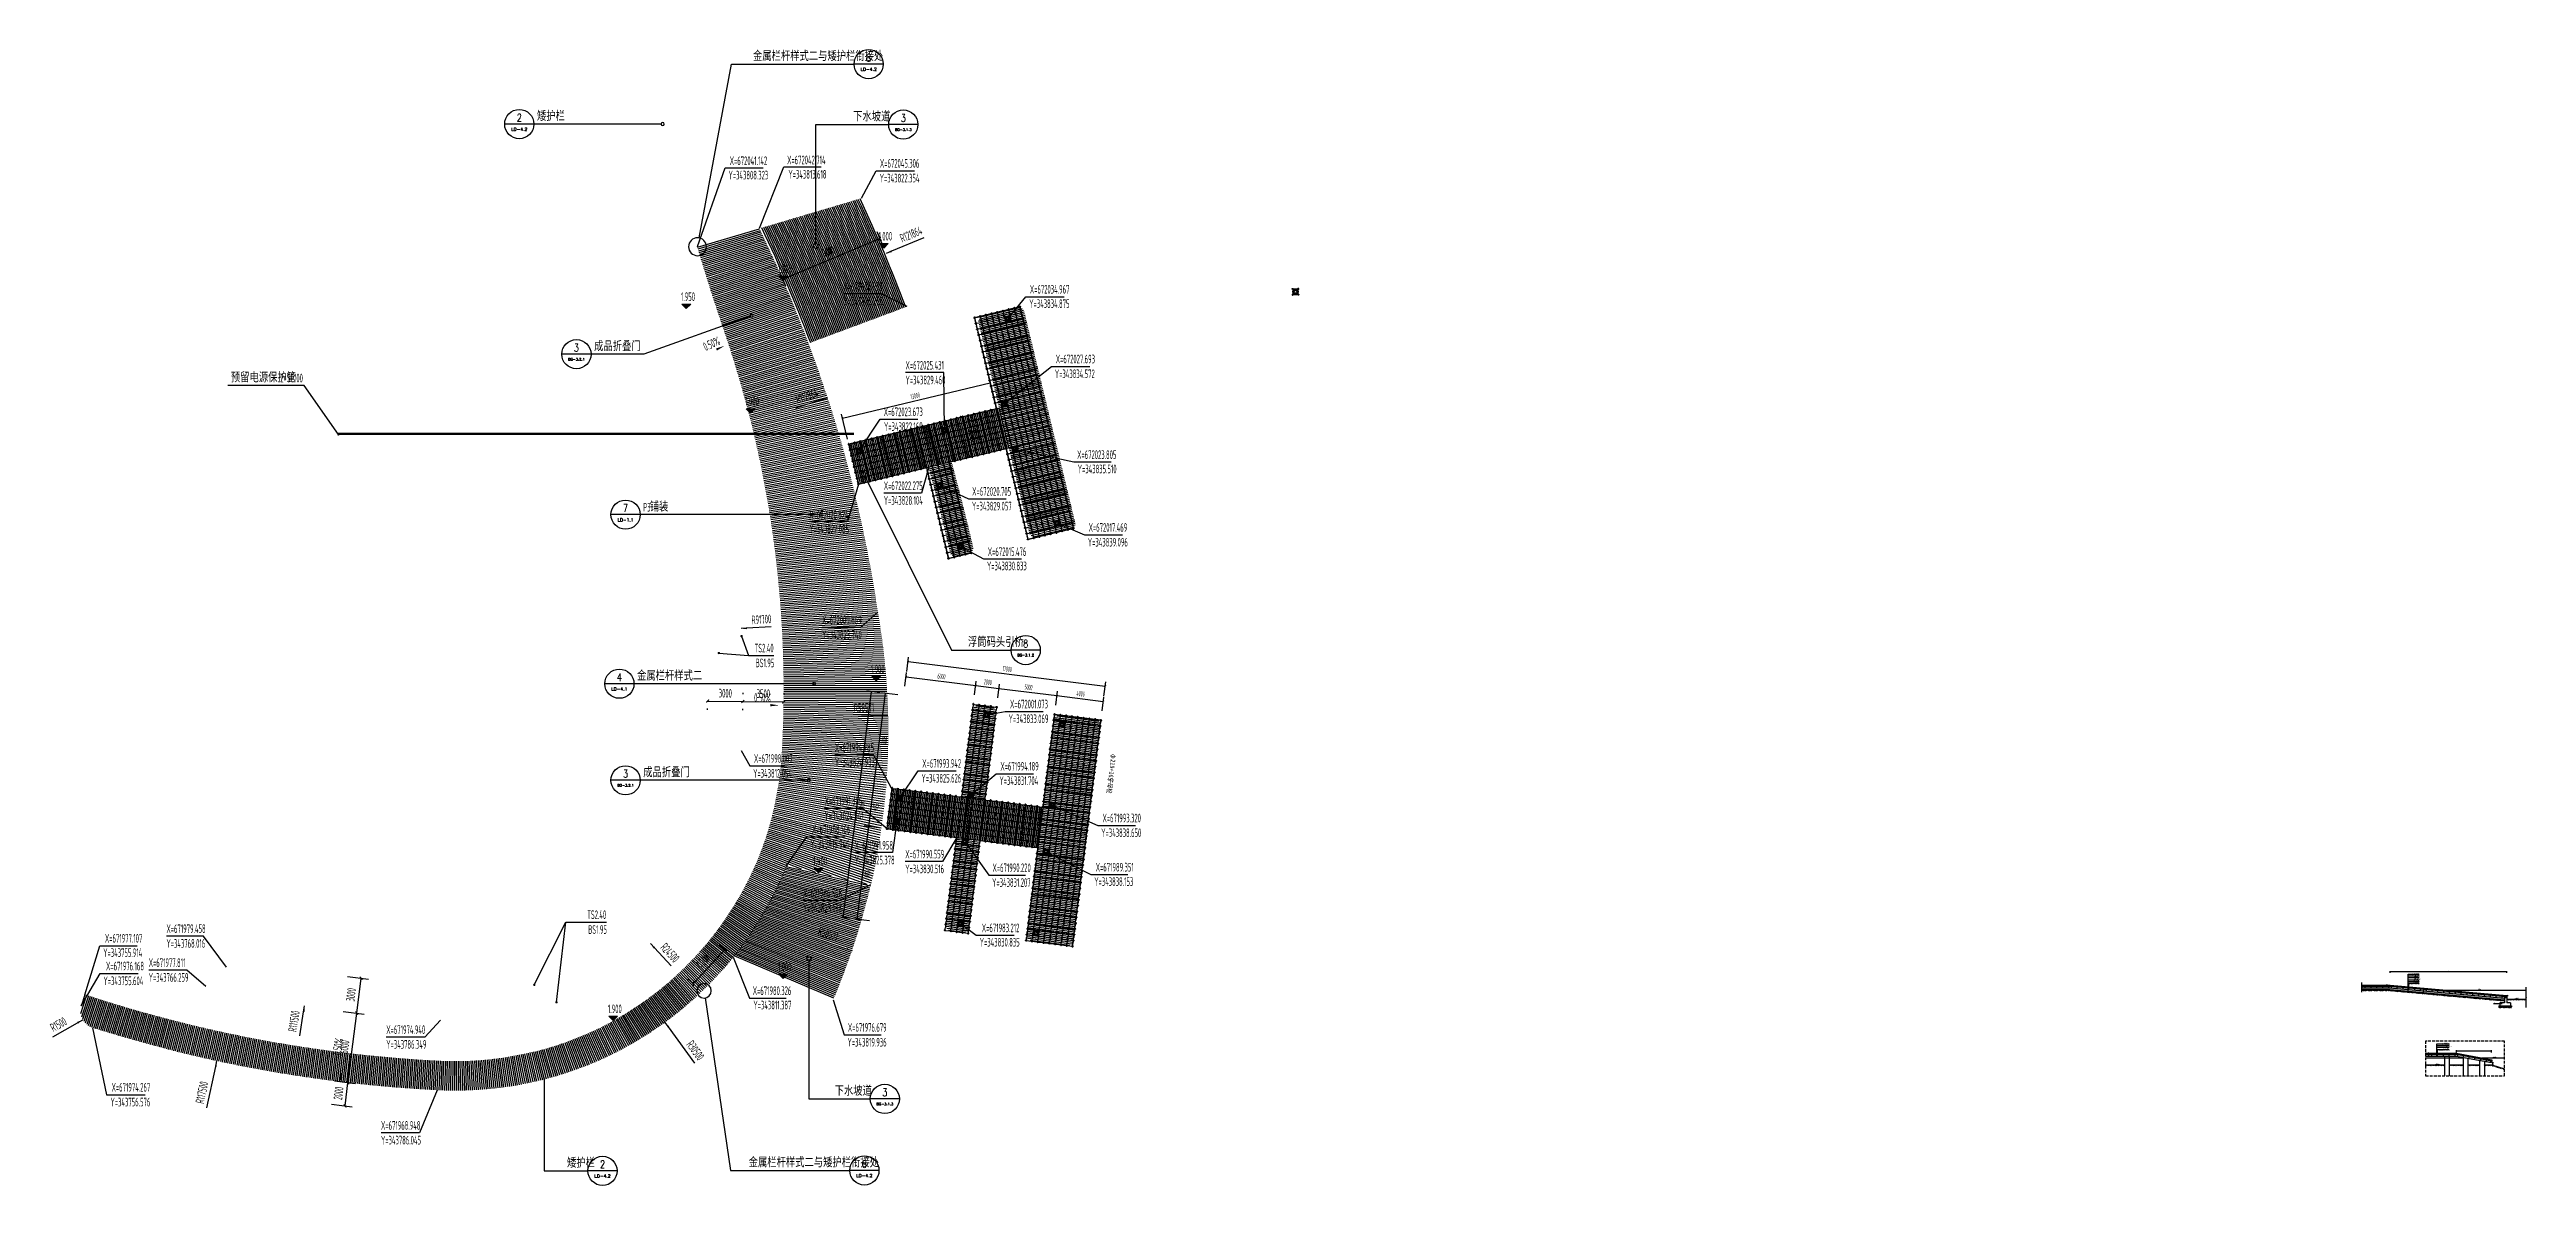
# Model space of a CAD drawing. Extents: x 343752890 to 343964796, y 671960777 to 672058019.
import ezdxf
from ezdxf.enums import TextEntityAlignment as Align

# ---------------------------------------------------------------- set-up
doc = ezdxf.new("R2010")
doc.units = 0
doc.header["$LTSCALE"] = 1000
doc.header["$MEASUREMENT"] = 0
doc.linetypes.add('DASH', pattern=[0.35, 0.25, -0.1])
doc.linetypes.add('DOTE', pattern=[2.42, 2, -0.2, 0.02, -0.2])
for name, color, linetype in [('0-1', 1, 'Continuous'), ('0-5-中线', 5, 'DOTE'), ('0-8', 8, 'Continuous'), ('00-定位', 3, 'Continuous'), ('00-标高', 2, 'Continuous'), ('00-铺装填充', 251, 'Continuous'), ('00-铺装标注', 3, 'Continuous'), ('DIM_COOR', 3, 'Continuous'), ('DIM_ELEV', 3, 'Continuous'), ('DIM_LEAD', 3, 'Continuous'), ('DIM_SYMB', 3, 'Continuous'), ('HJ(XT)-配景(其它)', 8, 'Continuous'), ('PUB_DIM', 3, 'Continuous'), ('PUB_TEXT', 7, 'Continuous'), ('W-_ANTICOLLISION防撞措施', 121, 'Continuous'), ('W-MOUNTING固定方式', 5, 'Continuous'), ('蓝色浮筒', 150, 'Continuous')]:
    doc.layers.add(name, color=color, linetype=linetype)
doc.styles.add('-宋体', font='', dxfattribs={"width": 0.8})
doc.styles.add('_TCH_DIM', font='isocp.shx', dxfattribs={"width": 0.7, "bigfont": '0.shx'})
doc.styles.add('_TCH_DIM_T3', font='isocp.shx', dxfattribs={"width": 0.494118, "bigfont": '0.shx'})
doc.styles.add('_TCH_LABEL', font='COMPLEX', dxfattribs={"bigfont": 'GBCBIG'})
doc.styles.add('dim_font', font='ISOCP', dxfattribs={"width": 0.8, "bigfont": 'HZTXT'})
doc.styles.get('-宋体').set_extended_font_data('SimSun')
doc.dimstyles.new('_TCH_ARCH&&150', dxfattribs={"dimtxt": 446.25, "dimasz": 150, "dimexe": 375, "dimexo": 450, "dimgap": 189.375, "dimtad": 1, "dimdec": 0, "dimzin": 0, "dimdsep": 46, "dimtxsty": '_TCH_DIM_T3', "dimblk": 'ARCHTICK', "dimcen": 0.09, "dimclrt": 7, "dimazin": 2, "dimtfac": 1, "dimtdec": 0, "dimtix": 1, "dimtmove": 2, "dimatfit": 3, "dimfxl": 150, "dimtolj": 1, "dimtzin": 0, "dimarcsym": 0})
doc.dimstyles.new('_TCH_ARCH&&20', dxfattribs={"dimtxt": 59.5, "dimasz": 20, "dimexe": 50, "dimexo": 60, "dimgap": 25.25, "dimtad": 1, "dimdec": 0, "dimzin": 0, "dimdsep": 46, "dimtxsty": '_TCH_DIM_T3', "dimblk": 'ARCHTICK', "dimcen": 0.09, "dimclrt": 2, "dimazin": 2, "dimtfac": 1, "dimtdec": 0, "dimtix": 1, "dimtmove": 2, "dimatfit": 3, "dimfxl": 250, "dimtolj": 1, "dimtzin": 0, "dimarcsym": 0})
doc.dimstyles.new('_TCH_ARCH&&250', dxfattribs={"dimtxt": 743.75, "dimasz": 250, "dimexe": 625, "dimexo": 750, "dimgap": 315.625, "dimtad": 1, "dimdec": 0, "dimzin": 0, "dimdsep": 46, "dimtxsty": '_TCH_DIM_T3', "dimblk": 'ARCHTICK', "dimcen": 0.09, "dimclrt": 2, "dimazin": 2, "dimtfac": 1, "dimtdec": 0, "dimtix": 1, "dimtmove": 2, "dimatfit": 3, "dimfxl": 150, "dimtolj": 1, "dimtzin": 0, "dimarcsym": 0})
pattern_1 = [(352.86794, (343824541.68, 671991313.93), (18.6235, 148.8394), []), (352.86794, (343824540.75, 671991306.49), (18.6235, 148.8394), [])]

msp = doc.modelspace()

# ---------------------------------------------------------------- texts
at = {"layer": '00-定位', "color": 2, "style": '_TCH_DIM', "width": 0.494118}
for s, rotation, p in [('R121864', 22.747728, (343825842.6, 672041481.5)), ('R112864', 17.947766, (343816882.6, 672027718.4)), ('R91700', 3.249524, (343812972.4, 672008817.2)), ('R58571', 1.342427, (343821715.4, 672001286.3)), ('R58571', 341.300297, (343818566.2, 671982229.1)), ('R24500', 312.980144, (343805091, 671981095.1)), ('R1500', 29.661242, (343753225.5, 671973895.2)), ('R111500', 81.068223, (343774028.2, 671973893.3)), ('R30500', 306.05063, (343807327.8, 671972833.9)), ('R117500', 77.814383, (343766088, 671967735.9))]:
    msp.add_text(s, height=743.75, rotation=rotation, dxfattribs=at).set_placement(p)
at = {"layer": 'PUB_TEXT', "color": 2, "style": '_TCH_DIM'}
for s, height, width, p in [('金属栏杆样式二与矮护栏衔接处', 875, 0.7, (343813069.8, 672057031.8)), ('矮护栏', 875, 0.7, (343794591.2, 672051898.4)), ('下水坡道', 875, 0.7, (343821640.1, 672051858.3)), ('Y=343808.323', 743.75, 0.494118, (343810979.7, 672046896.1)), ('X=672041.142', 743.75, 0.494118, (343811083.1, 672048128.1)), ('X=672042.714', 743.75, 0.494118, (343815992.8, 672048192.4)), ('Y=343813.618', 743.75, 0.494118, (343816103.1, 672046964.3)), ('X=672045.306', 743.75, 0.494118, (343823932.3, 672047901.4)), ('Y=343822.354', 743.75, 0.494118, (343823913.7, 672046638.9)), ('1.000', 743.75, 0.494118, (343823810.3, 672041662)), ('1.900', 743.75, 0.494118, (343815205.5, 672038891.8)), ('1.950', 743.75, 0.494118, (343806911, 672036484.9)), ('X=672036.033', 743.75, 0.494118, (343820810.4, 672037375)), ('Y=343826.256', 743.75, 0.494118, (343820810.4, 672036112.5)), ('成品折叠门', 875, 0.7, (343799479.4, 672032199.5)), ('预留电源保护管', 875, 0.7, (343768405, 672029522.4)), ('2*SC100', 743.75, 0.494118, (343772631.2, 672029522.4)), ('1.900', 743.75, 0.494118, (343812395.7, 672027522.1)), ('X=672022.275', 743.75, 0.494118, (343824264.5, 672020309)), ('P3', 743.75, 0.494118, (343803681.6, 672018463.2)), ('铺装', 875, 0.7, (343804232.9, 672018463.2)), ('X=672020.824', 743.75, 0.494118, (343817892.6, 672017828.4)), ('Y=343828.104', 743.75, 0.494118, (343824264.5, 672019046.5)), ('Y=343822.085', 743.75, 0.494118, (343817892.6, 672016596.4)), ('X=672009.869', 743.75, 0.494118, (343818983.9, 672008817.5)), ('Y=343823.740', 743.75, 0.494118, (343818983.9, 672007549.7)), ('浮筒码头引桥', 875, 0.7, (343831466, 672006871.8)), ('1.900', 743.75, 0.494118, (343823146.2, 672004606.7)), ('金属栏杆样式二', 875, 0.7, (343803151.3, 672003991.3)), ('X=671998.007', 743.75, 0.494118, (343813158.9, 671996956.8)), ('X=671994.785', 743.75, 0.494118, (343820080, 671997898.6)), ('Y=343824.933', 743.75, 0.494118, (343820080, 671996630.7)), ('成品折叠门', 875, 0.7, (343803681.6, 671995723.5)), ('Y=343812.054', 743.75, 0.494118, (343813087.9, 671995688.9)), ('X=671991.306', 743.75, 0.494118, (343819196.9, 671993317.4)), ('Y=343824.541', 743.75, 0.494118, (343819196.9, 671992049.6)), ('X=671988.166', 743.75, 0.494118, (343818128.9, 671990895)), ('Y=343815.946', 743.75, 0.494118, (343817981.9, 671989630.8)), ('1.900', 743.75, 0.494118, (343818227.3, 671988172.1)), ('X=671990.559', 743.75, 0.494118, (343826101.1, 671988769.5)), ('X=671986.508', 743.75, 0.494118, (343817352, 671985435.1)), ('Y=343830.516', 743.75, 0.494118, (343826101.1, 671987505.6)), ('Y=343823.138', 743.75, 0.494118, (343817352, 671984167.2)), ('X=671977.107', 743.75, 0.494118, (343757630.9, 671981565.4)), ('X=671979.458', 743.75, 0.494118, (343762892.2, 671982389.7)), ('Y=343755.914', 743.75, 0.494118, (343757483.9, 671980334.5)), ('X=671976.168', 743.75, 0.494118, (343757724.7, 671979188.4)), ('X=671977.811', 743.75, 0.494118, (343761374.8, 671979481.9)), ('Y=343768.016', 743.75, 0.494118, (343762892.2, 671981125.8)), ('1.000', 743.75, 0.494118, (343815204.1, 671979139.9)), ('Y=343755.604', 743.75, 0.494118, (343757505.5, 671977924.5)), ('Y=343766.259', 743.75, 0.494118, (343761374.8, 671978214.1)), ('X=671980.326', 743.75, 0.494118, (343813051.9, 671977081.9)), ('与方钢龙骨焊接，', 70, 0.7, (343954747.7, 671978003.9)), ('□', 70, 0.7, (343954945.2, 671978738.7)), ('Lx150x25', 59.5, 0.494118, (343954981.4, 671978880.4)), ('50X50X3', 59.5, 0.494118, (343955004, 671978738.7)), ('素土夯实（夯实系数≥', 70, 0.7, (343955061.9, 671978252.7)), ('L50x50x50x3', 59.5, 0.494118, (343955063.7, 671978115.9)), ('厚', 70, 0.7, (343955140.1, 671978880.4)), ('M10x100', 59.5, 0.494118, (343955144.6, 671978003.9)), ('厚热镀锌方钢龙骨', 70, 0.7, (343955159.8, 671978738.7)), ('150', 59.5, 0.494118, (343955182, 671978611.2)), ('150', 59.5, 0.494118, (343955209.4, 671978389.7)), ('户外重竹木', 70, 0.7, (343955210.7, 671978880.4)), ('厚', 70, 0.7, (343955237.9, 671978611.2)), ('厚级配碎石垫层', 70, 0.7, (343955265.3, 671978389.7)), ('10', 59.5, 0.494118, (343955282.5, 671978499.2)), ('膨胀螺栓固定', 70, 0.7, (343955282.8, 671978003.9)), ('不锈钢角钢', 70, 0.7, (343955290.1, 671978115.9)), ('C25', 59.5, 0.494118, (343955296.7, 671978611.2)), ('@200', 59.5, 0.494118, (343955329.5, 671978499.2)), ('混凝土垫层', 70, 0.7, (343955358.4, 671978611.2)), ('单层双向', 70, 0.7, (343955435.4, 671978499.2)), ('0.90', 59.5, 0.494118, (343955468.6, 671978252.7)), ('留缝', 70, 0.7, (343955492, 671978880.4)), ('@400', 59.5, 0.494118, (343955507.7, 671978738.7)), ('@500', 59.5, 0.494118, (343955510.6, 671978115.9)), ('）', 70, 0.7, (343955539.2, 671978252.7)), ('5', 59.5, 0.494118, (343955585.1, 671978880.4)), ('1.900', 743.75, 0.494118, (343800659, 671975527.9)), ('Y=343811.387', 743.75, 0.494118, (343813108.1, 671975851.4)), ('河底标高', 70, 0.7, (343963863.9, 671976774.3)), ('X=671974.940', 743.75, 0.494118, (343781698.4, 671973744.5)), ('X=671976.679', 743.75, 0.494118, (343821190.1, 671973933)), ('Y=343786.349', 743.75, 0.494118, (343781698.4, 671972480.6)), ('Y=343819.936', 743.75, 0.494118, (343821160.1, 671972668.4)), ('与方钢龙骨焊接，', 70, 0.7, (343957314.8, 671972330)), ('2500x150x25', 59.5, 0.494118, (343957490.2, 671972916.1)), ('□', 70, 0.7, (343957515.8, 671972774.4)), ('50X50X3', 59.5, 0.494118, (343957574.6, 671972774.4)), ('L50x50x50x3', 59.5, 0.494118, (343957630.8, 671972442)), ('厚', 70, 0.7, (343957710.7, 671972916.1)), ('M10x100', 59.5, 0.494118, (343957711.7, 671972330)), ('厚热镀锌方钢龙骨', 70, 0.7, (343957730.4, 671972774.4)), ('户外重竹木', 70, 0.7, (343957781.3, 671972916.1)), ('膨胀螺栓固定', 70, 0.7, (343957849.8, 671972330)), ('不锈钢角钢', 70, 0.7, (343957857.2, 671972442)), ('栈道结构详结构', 70, 0.7, (343957916.6, 671972630.5)), ('留缝', 70, 0.7, (343958062.6, 671972916.1)), ('@500', 59.5, 0.494118, (343958077.7, 671972442)), ('@400', 59.5, 0.494118, (343958078.3, 671972774.4)), ('5', 59.5, 0.494118, (343958155.7, 671972916.1)), ('常水位', 70, 0.7, (343961971.3, 671971752.7)), ('1.50', 59.5, 0.494118, (343962147.7, 671971752.7)), ('X=671974.267', 743.75, 0.494118, (343758198.7, 671968810.3)), ('下水坡道', 875, 0.7, (343820060.9, 671968452.2)), ('河底标高', 70, 0.7, (343957046.8, 671971152.7)), ('0.900', 59.5, 0.494118, (343957257.5, 671971152.7)), ('Y=343756.576', 743.75, 0.494118, (343758108.2, 671967546.5)), ('X=671968.948', 743.75, 0.494118, (343781248.6, 671965549.1)), ('Y=343786.045', 743.75, 0.494118, (343781248.6, 671964285.2)), ('矮护栏', 875, 0.7, (343797161.3, 671962289.7)), ('金属栏杆样式二与矮护栏衔接处', 875, 0.7, (343812701.3, 671962327.2))]:
    msp.add_text(s, height=height, dxfattribs=dict(at, width=width)).set_placement(p)
at = {"layer": 'PUB_TEXT', "color": 2, "style": '_TCH_LABEL'}
for s, height, p, p2 in [('LD-4.2', 260, (343822274.3, 672056197.3), (343823661, 672056197.3)), ('8', 652.5, (343822750.2, 672057000.7), (343823185.2, 672057000.7)), ('2', 652.5, (343792861.2, 672051867.3), (343793296.2, 672051867.3)), ('3', 652.5, (343825711.7, 672051827.2), (343826146.7, 672051827.2)), ('LD-4.2', 260, (343792385.3, 672051063.9), (343793772, 672051063.9)), ('BG-3.1.3', 212.3, (343825216.5, 672051057.7), (343826641.9, 672051057.7)), ('3', 652.5, (343797749.4, 672032168.4), (343798184.4, 672032168.4)), ('BG-3.2.1', 212.3, (343797254.2, 672031398.9), (343798679.6, 672031398.9)), ('7', 652.5, (343801951.6, 672018434.2), (343802386.6, 672018434.2)), ('LD-1.1', 283.62, (343801487.1, 672017613.7), (343802851.2, 672017613.7)), ('8', 652.5, (343836185.1, 672006840.7), (343836620.1, 672006840.7)), ('BG-3.1.2', 212.3, (343835689.9, 672006071.2), (343837115.3, 672006071.2)), ('LD-4.1', 270.27, (343800950.3, 672003149.4), (343802327.4, 672003149.4)), ('4', 644.3, (343801393.4, 672003961.4), (343801884.3, 672003961.4)), ('BG-3.2.1', 212.3, (343801456.4, 671994922.9), (343802881.8, 671994922.9)), ('3', 652.5, (343801951.6, 671995692.4), (343802386.6, 671995692.4)), ('BG-3.1.3', 212.3, (343823637.3, 671967651.6), (343825062.8, 671967651.6)), ('3', 652.5, (343824132.5, 671968421.1), (343824567.6, 671968421.1)), ('2', 652.5, (343799981.6, 671962258.6), (343800416.6, 671962258.6)), ('6', 652.5, (343822381.7, 671962296), (343822816.7, 671962296)), ('LD-4.2', 260, (343799505.8, 671961455.2), (343800892.5, 671961455.2)), ('LD-4.2', 260, (343821905.8, 671961492.6), (343823292.5, 671961492.6))]:
    msp.add_text(s, height=height, dxfattribs=at).set_placement(p, p2, align=Align.FIT)
at = {"layer": 'PUB_TEXT', "color": 7, "style": '_TCH_DIM'}
for s, height, width, p in [('X=672034.967', 743.75, 0.494118, (343836758.6, 672037121.4)), ('Y=343834.875', 743.75, 0.494118, (343836707.9, 672035890.9)), ('X=672025.431', 743.75, 0.494118, (343826122.1, 672030619.1)), ('X=672027.693', 743.75, 0.494118, (343838976.7, 672031154.8)), ('Y=343829.460', 743.75, 0.494118, (343826122.1, 672029356.6)), ('Y=343834.572', 743.75, 0.494118, (343838897.7, 672029886.9)), ('X=672023.673', 743.75, 0.494118, (343824256.4, 672026631.9)), ('Y=343822.169', 743.75, 0.494118, (343824282, 672025369.4)), ('X=672023.805', 743.75, 0.494118, (343840805.7, 672022967.9)), ('Y=343835.510', 743.75, 0.494118, (343840857.4, 672021742.4)), ('X=672020.705', 743.75, 0.494118, (343831825.3, 672019821.1)), ('Y=343829.057', 743.75, 0.494118, (343831802.5, 672018558.6)), ('Y=343839.096', 743.75, 0.494118, (343841719.6, 672015470.1)), ('X=672017.469', 743.75, 0.494118, (343841787.6, 672016734.7)), ('Y=343830.833', 743.75, 0.494118, (343833088.5, 672013438.2)), ('X=672015.476', 743.75, 0.494118, (343833159, 672014663.6)), ('Y=343833.069', 743.75, 0.494118, (343834942.6, 672000358.8)), ('X=672001.073', 743.75, 0.494118, (343835063.9, 672001617.4)), ('X=671993.942', 743.75, 0.494118, (343827553.7, 671996534.9)), ('X=671994.189', 743.75, 0.494118, (343834240.5, 671996290.7)), ('Y=343825.626', 743.75, 0.494118, (343827487.8, 671995267.1)), ('Y=343831.704', 743.75, 0.494118, (343834159.1, 671995059.9)), ('X=671993.320', 743.75, 0.494118, (343842974.6, 671991861.3)), ('Y=343838.650', 743.75, 0.494118, (343842866.9, 671990597.4)), ('X=671991.958', 743.75, 0.494118, (343821778, 671989531.9)), ('Y=343825.378', 743.75, 0.494118, (343821778, 671988264)), ('X=671990.220', 743.75, 0.494118, (343833564.4, 671987605.2)), ('X=671989.351', 743.75, 0.494118, (343842393, 671987651.6)), ('Y=343831.207', 743.75, 0.494118, (343833530.5, 671986337.4)), ('Y=343838.153', 743.75, 0.494118, (343842270.1, 671986421.1)), ('Y=343830.835', 743.75, 0.494118, (343832472.9, 671981228)), ('X=671983.212', 743.75, 0.494118, (343832648.5, 671982458.8)), ('1.900', 59.5, 0.494118, (343952832.8, 671977960.6)), ('常水位', 70, 0.7, (343960644.2, 671977560.6)), ('1.50', 59.5, 0.494118, (343960820.6, 671977560.6)), ('驳岸', 70, 0.7, (343962009.2, 671976334.9)), ('1.000', 59.5, 0.494118, (343963149.3, 671977060.6))]:
    msp.add_text(s, height=height, dxfattribs=dict(at, width=width)).set_placement(p)
at = {"layer": 'PUB_TEXT', "color": 2, "style": '_TCH_DIM', "width": 0.494118}
for rotation, p in [(24.726245, (343809028, 672032195.9)), (358.956312, (343813160.9, 672002174.1)), (81.555362, (343777825.8, 671971901.3))]:
    msp.add_text('0.50%%%', height=743.75, rotation=rotation, dxfattribs=at).set_placement(p)
at = {"layer": 'PUB_TEXT', "style": '_TCH_DIM', "width": 0.494118}
for s, p in [('TS2.40', (343813207.3, 672006407.6)), ('BS1.95', (343813301.3, 672005138.8)), ('TS2.40', (343798886.1, 671983585.6)), ('BS1.95', (343798980.2, 671982316.8))]:
    msp.add_text(s, height=743.75, dxfattribs=at).set_placement(p)

# ---------------------------------------------------------------- blocks, each defined once
blk = doc.blocks.new('A$C0A9333B6')
at = {"layer": 'HJ(XT)-配景(其它)', "color": 1, "linetype": 'DASH'}
for p, q in [((-4, 3), (-10, 3)), ((-10, 3), (-10, -13)), ((-4, -14), (-4, 5)), ((-4, 5), (-4, -14)), ((-4, 5), (-4, 5)), ((-4, 3), (-4, -13)), ((64, 1), (34, 0)), ((64, 1), (64, -1)), ((34, -2), (-13, -2)), ((-13, -2), (-13, -8)), ((34, -8), (-13, -8)), ((-4, -13), (-10, -13)), ((-4, -14), (-4, -14)), ((34, 0), (2, 0)), ((2, 0), (2, -10)), ((34, -10), (2, -10)), ((73, -1), (34, -2)), ((73, -9), (34, -8)), ((64, -11), (34, -10)), ((64, -9), (64, -11)), ((73, -1), (73, -9))]:
    blk.add_line(p, q, dxfattribs=at)
for points in [[(-12, -2), (-11, -8, 10.8035616)], [(-12, -2), (-12, -8, 10.8035616)], [(-11, -2), (-10, -6, 10.8035616)]]:
    blk.add_lwpolyline(points, format="xyb", dxfattribs=at)
at = {"layer": 'HJ(XT)-配景(其它)', "color": 1, "style": 'dim_font', "width": 0.8, "flags": 9}
for tag in ['YSIZE', 'XSIZE']:
    blk.add_attdef(tag, (-4, -6), '', height=0.5, rotation=270, dxfattribs=at)
blk = doc.blocks.new('A$C0F11501E')
at = {"color": 1}
blk.add_line((-23, 5), (23, 5), dxfattribs=at)
blk.add_lwpolyline([(23, 50), (-23, 50), (-23, 0), (23, 0)], close=True, dxfattribs=at)
at = {"xscale": 0.6400000000000001, "yscale": 0.6400000000000001, "zscale": 0.6400000000000001, "rotation": 270}
blk.add_blockref('A$C0A9333B6', (3, 2), dxfattribs=at)
blk = doc.blocks.new('*U22')
at = {"color": 8, "linetype": 'Continuous', "lineweight": 15}
for p, q in [((-1, 2), (-2, 1)), ((0, 1), (0, -1)), ((-1, -2), (-2, -1))]:
    blk.add_line(p, q, dxfattribs=at)
at = {"color": 7, "linetype": 'Continuous', "lineweight": 15}
for p, q in [((16, 1), (0, 1)), ((0, 0), (19, 0)), ((16, 1), (16, 0)), ((19, -1), (19, 0)), ((0, -1), (19, -1))]:
    blk.add_line(p, q, dxfattribs=at)
for centre, radius, start, end in [((-3, 0), 2.9, 41.31782, 318.68218), ((-3, 0), 1.45, 41.31782, 318.68218), ((0, 3), 2.82, 221.31782, 270), ((0, -3), 2.82, 90, 138.68218), ((0, 3), 1.37, 221.31782, 270), ((0, -3), 1.37, 90, 138.68218)]:
    blk.add_arc(centre, radius, start, end, dxfattribs=at)
blk = doc.blocks.new('*U23')
blk.add_lwpolyline([(-12, 0), (-12, 2.5), (12, 2.5), (12, 0)], close=True)
blk = doc.blocks.new('无头销轴_B型_D12X150')
at = {"color": 0}
for p, q in [((-72, 6), (-72, -6)), ((72, 6), (72, -6))]:
    blk.add_line(p, q, dxfattribs=at)
blk.add_lwpolyline([(-75, 4), (-75, -4), (-72, -6), (72, -6), (75, -4), (75, 4), (72, 6), (-72, 6)], close=True, dxfattribs=at)
for centre in [(-70, 0), (70, 0)]:
    blk.add_circle(centre, 1.6, dxfattribs=at)
blk = doc.blocks.new('sdf')
at = {"layer": 'W-MOUNTING固定方式', "color": 0}
for p, q in [((43108, -2622), (43108, -2815)), ((43109, -2673), (43112, -2671)), ((43109, -2764), (43109, -2673)), ((43109, -2764), (43112, -2766)), ((43112, -2671), (43112, -2766)), ((43112, -2671), (43186, -2671)), ((43186, -2766), (43112, -2766)), ((43186, -2766), (43186, -2671)), ((43186, -2671), (43189, -2673)), ((43186, -2766), (43189, -2764)), ((43189, -2673), (43189, -2764)), ((43285, -2497), (43283, -2500)), ((43378, -2500), (43283, -2500)), ((43283, -2574), (43283, -2500)), ((43283, -2574), (43378, -2574)), ((43283, -2574), (43285, -2577)), ((43283, -2863), (43285, -2860)), ((43378, -2863), (43283, -2863)), ((43283, -2937), (43283, -2863)), ((43283, -2937), (43378, -2937)), ((43285, -2940), (43283, -2937)), ((43285, -2497), (43376, -2497)), ((43376, -2577), (43285, -2577)), ((43285, -2860), (43376, -2860)), ((43375, -2940), (43285, -2940)), ((43375, -2940), (43378, -2937)), ((43376, -2497), (43378, -2500)), ((43378, -2574), (43376, -2577)), ((43378, -2863), (43376, -2860)), ((43378, -2500), (43378, -2574)), ((43378, -2863), (43378, -2937)), ((43475, -2671), (43472, -2673)), ((43472, -2764), (43472, -2673)), ((43475, -2766), (43472, -2764)), ((43475, -2671), (43475, -2766)), ((43475, -2671), (43549, -2671)), ((43549, -2766), (43475, -2766)), ((43549, -2766), (43549, -2671)), ((43552, -2674), (43549, -2671)), ((43552, -2764), (43549, -2766)), ((43552, -2674), (43552, -2764))]:
    blk.add_line(p, q, dxfattribs=at)
at = {"layer": 'W-MOUNTING固定方式', "color": 6}
for points in [[(43123, -2568), (43052, -2497, -0.4142136), (43052, -2441), (43052, -2441, -0.4142136), (43109, -2441), (43179, -2511)], [(43123, -2870), (43052, -2941, 0.4142136), (43052, -2997), (43052, -2997, 0.4142136), (43109, -2997), (43179, -2927)], [(43538, -2568), (43609, -2497, 0.4142136), (43609, -2441), (43609, -2441, 0.4142136), (43552, -2441), (43482, -2511)], [(43538, -2870), (43609, -2941, -0.4142136), (43609, -2997), (43609, -2997, -0.4142136), (43552, -2997), (43482, -2927)]]:
    blk.add_lwpolyline(points, format="xyb", dxfattribs=at)
at = {"layer": 'W-MOUNTING固定方式'}
for points in [[(43194, -2941), (43467, -2941), (43553, -2856), (43553, -2582), (43467, -2496), (43194, -2496), (43108, -2582), (43108, -2856)], [(43219, -2881), (43442, -2881), (43493, -2831), (43493, -2607), (43442, -2556), (43219, -2556), (43168, -2607), (43168, -2831)]]:
    blk.add_lwpolyline(points, close=True, dxfattribs=at)
at = {"layer": 'W-MOUNTING固定方式', "color": 0}
for points in [[(43108, -2669), (43149, -2669), (43169, -2669), (43169, -2660), (43149, -2660), (43108, -2660)], [(43108, -2777), (43149, -2777), (43169, -2777), (43169, -2768), (43149, -2768), (43108, -2768)], [(43272, -2496), (43272, -2537), (43272, -2557), (43281, -2557), (43281, -2537), (43281, -2496)], [(43281, -2941), (43281, -2900), (43281, -2880), (43272, -2880), (43272, -2900), (43272, -2941)], [(43380, -2496), (43380, -2537), (43380, -2557), (43389, -2557), (43389, -2537), (43389, -2496)], [(43389, -2941), (43389, -2900), (43389, -2880), (43380, -2880), (43380, -2900), (43380, -2941)], [(43553, -2660), (43512, -2660), (43492, -2660), (43492, -2669), (43512, -2669), (43553, -2669)], [(43553, -2768), (43512, -2768), (43492, -2768), (43492, -2777), (43512, -2777), (43553, -2777)]]:
    blk.add_lwpolyline(points, dxfattribs=at)
at = {"layer": 'W-MOUNTING固定方式', "color": 5}
for centre in [(43080, -2469), (43080, -2969), (43580, -2469), (43580, -2969)]:
    blk.add_circle(centre, 7, dxfattribs=at)
at = {"layer": 'W-MOUNTING固定方式'}
for radius in [136, 130]:
    blk.add_circle((43330, -2719), radius, dxfattribs=at)
at = {"layer": 'W-MOUNTING固定方式', "color": 0, "xscale": -1}
for name, p, rotation in [('*U22', (43143, -2649), 180), ('*U22', (43261, -2906), 270), ('*U23', (43272, -2900), 90), ('*U23', (43389, -2537), 270.0000000000001), ('*U22', (43400, -2531), 90.00000000000007), ('*U23', (43512, -2777), 180)]:
    blk.add_blockref(name, p, dxfattribs=dict(at, rotation=rotation))
for name, p in [('*U23', (43149, -2660)), ('*U22', (43518, -2788))]:
    blk.add_blockref(name, p, dxfattribs=at)
at = {"layer": 'W-MOUNTING固定方式', "color": 0}
for name, p, rotation in [('*U23', (43149, -2777), 180), ('无头销轴_B型_D12X150', (43149, -2719), 90), ('无头销轴_B型_D12X150', (43330, -2900), 180), ('*U22', (43261, -2531), 270.0000000000001), ('*U23', (43272, -2537), 90.00000000000004), ('*U23', (43389, -2900), 270), ('*U22', (43400, -2906), 90.00000000000001), ('*U22', (43518, -2649), 180), ('无头销轴_B型_D12X150', (43512, -2719), 270)]:
    blk.add_blockref(name, p, dxfattribs=dict(at, rotation=rotation))
for name, p in [('*U22', (43143, -2788)), ('无头销轴_B型_D12X150', (43330, -2537)), ('*U23', (43512, -2660))]:
    blk.add_blockref(name, p, dxfattribs=at)
blk = doc.blocks.new('sjdhjdg')
blk.add_lwpolyline([(343850735, 672053534), (343850735, 672049534), (343858735, 672049534), (343858735, 672036534), (343862235, 672036534), (343862235, 672042534), (343870235, 672042534), (343870235, 672044534), (343862235, 672044534), (343862235, 672049534), (343870235, 672049534), (343870235, 672053534)], close=True)
for p in [(343808154, 672055003), (343826154, 672055003), (343815154, 672053003), (343819154, 672053003), (343816154, 672047503), (343820654, 672046003), (343826154, 672046503)]:
    blk.add_blockref('sdf', p)
blk = doc.blocks.new('浮筒')
at = {"layer": '蓝色浮筒'}
blk.add_line((441, 238), (441, 238), dxfattribs=at)
for points in [[(0, 417, 0.1989124), (-9, 438), (-49, 479, -0.4142136), (-49, 521), (-21, 549, -0.4142136), (21, 549), (62, 509, 0.1989124), (83, 500), (250, 500)], [(0, 83, -0.1989124), (-9, 62), (-49, 21, 0.4142136), (-49, -21), (-21, -49, 0.4142136), (21, -49), (62, -9, -0.1989124), (83, 0), (250, 0)], [(500, 417, -0.1989124), (509, 438), (549, 479, 0.4142136), (549, 521), (521, 549, 0.4142136), (479, 549), (438, 509, -0.1989124), (417, 500), (250, 500)], [(500, 83, 0.1989124), (509, 62), (549, 21, -0.4142136), (549, -21), (521, -49, -0.4142136), (479, -49), (438, -9, 0.1989124), (417, 0), (250, 0)]]:
    blk.add_lwpolyline(points, format="xyb", dxfattribs=at)
for points in [[(0, 417), (0, 83)], [(500, 417), (500, 83)]]:
    blk.add_lwpolyline(points, dxfattribs=at)
for centre, radius, start, end in [((-25, 500), 5, 84.26083, 275.73917), ((-25, 0), 5, 84.26083, 275.73917), ((0, 500), 25, 101.47834, 168.52166), ((0, 500), 25, 191.47834, 258.52166), ((0, 0), 25, 101.47834, 168.52166), ((0, 525), 5, 354.26083, 185.73917), ((0, 475), 5, 174.26083, 5.73917), ((0, 25), 5, 354.26083, 185.73917), ((0, 500), 25, 11.47834, 78.52166), ((0, 500), 25, 281.47834, 348.52166), ((0, 0), 25, 11.47834, 78.52166), ((25, 500), 5, 264.26083, 95.73917), ((25, 0), 5, 264.26083, 95.73917), ((475, 500), 5, 84.26083, 275.73917), ((475, 0), 5, 84.26083, 275.73917), ((500, 500), 25, 101.47834, 168.52166), ((500, 500), 25, 191.47834, 258.52166), ((500, 0), 25, 101.47834, 168.52166), ((500, 525), 5, 354.26083, 185.73917), ((500, 475), 5, 174.26083, 5.73917), ((500, 25), 5, 354.26083, 185.73917), ((500, 500), 25, 11.47834, 78.52166), ((500, 500), 25, 281.47834, 348.52166), ((500, 0), 25, 11.47834, 78.52166), ((525, 500), 5, 264.26083, 95.73917), ((525, 0), 5, 264.26083, 95.73917), ((0, 0), 25, 191.47834, 258.52166), ((0, -25), 5, 174.26083, 5.73917), ((0, 0), 25, 281.47834, 348.52166), ((500, 0), 25, 191.47834, 258.52166), ((500, -25), 5, 174.26083, 5.73917), ((500, 0), 25, 281.47834, 348.52166)]:
    blk.add_arc(centre, radius, start, end, dxfattribs=at)
blk = doc.blocks.new('*U20')
at = {"layer": '蓝色浮筒', "rotation": 180.0000000383531}
blk.add_blockref('浮筒', (250, 250), dxfattribs=at)
blk = doc.blocks.new('*U21')
at = {"layer": 'W-_ANTICOLLISION防撞措施', "color": 0, "linetype": 'ByBlock', "lineweight": -2, "transparency": 16777216}
for p in [(0, 0), (500, 0), (1000, 0), (1500, 0), (2000, 0), (2500, 0), (3000, 0), (3500, 0), (4000, 0), (4500, 0), (5000, 0), (5500, 0), (6000, 0), (6500, 0), (7000, 0), (7500, 0), (8000, 0), (8500, 0), (9000, 0), (9500, 0), (10000, 0), (10500, 0), (11000, 0), (11500, 0), (12000, 0), (12500, 0), (13000, 0), (13500, 0), (14000, 0), (14500, 0), (15000, 0), (15500, 0), (16000, 0), (16500, 0), (17000, 0), (17500, 0), (18000, 0), (18500, 0), (19000, 0), (0, -500), (0, -1000), (0, -1500), (0, -2000), (500, -500), (500, -1000), (500, -1500), (500, -2000), (1000, -500), (1000, -1000), (1000, -1500), (1000, -2000), (1500, -500), (1500, -1000), (1500, -1500), (1500, -2000), (2000, -500), (2000, -1000), (2000, -1500), (2000, -2000), (2500, -500), (2500, -1000), (2500, -1500), (2500, -2000), (3000, -500), (3000, -1000), (3000, -1500), (3000, -2000), (3500, -500), (3500, -1000), (3500, -1500), (3500, -2000), (4000, -500), (4000, -1000), (4000, -1500), (4000, -2000), (4500, -500), (4500, -1000), (4500, -1500), (4500, -2000), (5000, -500), (5000, -1000), (5000, -1500), (5000, -2000), (5500, -500), (5500, -1000), (5500, -1500), (5500, -2000), (6000, -500), (6000, -1000), (6000, -1500), (6000, -2000), (6500, -500), (6500, -1000), (6500, -1500), (6500, -2000), (7000, -500), (7000, -1000), (7000, -1500), (7000, -2000), (7500, -500), (7500, -1000), (7500, -1500), (7500, -2000), (8000, -500), (8000, -1000), (8000, -1500), (8000, -2000), (8500, -500), (8500, -1000), (8500, -1500), (8500, -2000), (9000, -500), (9000, -1000), (9000, -1500), (9000, -2000), (9500, -500), (9500, -1000), (9500, -1500), (9500, -2000), (10000, -500), (10000, -1000), (10000, -1500), (10000, -2000), (10500, -500), (10500, -1000), (10500, -1500), (10500, -2000), (11000, -500), (11000, -1000), (11000, -1500), (11000, -2000), (11500, -500), (11500, -1000), (11500, -1500), (11500, -2000), (12000, -500), (12000, -1000), (12000, -1500), (12000, -2000), (12500, -500), (12500, -1000), (12500, -1500), (12500, -2000), (13000, -500), (13000, -1000), (13000, -1500), (13000, -2000), (13500, -500), (13500, -1000), (13500, -1500), (13500, -2000), (14000, -500), (14000, -1000), (14000, -1500), (14000, -2000), (14500, -500), (14500, -1000), (14500, -1500), (14500, -2000), (15000, -500), (15000, -1000), (15000, -1500), (15000, -2000), (15500, -500), (15500, -1000), (15500, -1500), (15500, -2000), (16000, -500), (16000, -1000), (16000, -1500), (16000, -2000), (16500, -500), (16500, -1000), (16500, -1500), (16500, -2000), (17000, -500), (17000, -1000), (17000, -1500), (17000, -2000), (17500, -500), (17500, -1000), (17500, -1500), (17500, -2000), (18000, -500), (18000, -1000), (18000, -1500), (18000, -2000), (18500, -500), (18500, -1000), (18500, -1500), (18500, -2000), (19000, -500), (19000, -1000), (19000, -1500), (19000, -2000), (0, -2500), (0, -3000), (0, -3500), (500, -2500), (500, -3000), (500, -3500), (1000, -2500), (1000, -3000), (1000, -3500), (1500, -2500), (1500, -3000), (1500, -3500), (2000, -2500), (2000, -3000), (2000, -3500), (2500, -2500), (2500, -3000), (2500, -3500), (3000, -2500), (3000, -3000), (3000, -3500), (3500, -2500), (3500, -3000), (3500, -3500), (4000, -2500), (4000, -3000), (4000, -3500), (4500, -2500), (4500, -3000), (4500, -3500), (5000, -2500), (5000, -3000), (5000, -3500), (5500, -2500), (5500, -3000), (5500, -3500), (6000, -2500), (6000, -3000), (6000, -3500), (6500, -2500), (6500, -3000), (6500, -3500), (7000, -2500), (7000, -3000), (7000, -3500), (7500, -2500), (7500, -3000), (7500, -3500), (8000, -2500), (8000, -3000), (8000, -3500), (8500, -2500), (8500, -3000), (8500, -3500), (9000, -2500), (9000, -3000), (9000, -3500), (9500, -2500), (9500, -3000), (9500, -3500), (10000, -2500), (10000, -3000), (10000, -3500), (10500, -2500), (10500, -3000), (10500, -3500), (11000, -2500), (11000, -3000), (11000, -3500), (11500, -2500), (11500, -3000), (11500, -3500), (12000, -2500), (12000, -3000), (12000, -3500), (12500, -2500), (12500, -3000), (12500, -3500), (13000, -2500), (13000, -3000), (13000, -3500), (13500, -2500), (13500, -3000), (13500, -3500), (14000, -2500), (14000, -3000), (14000, -3500), (14500, -2500), (14500, -3000), (14500, -3500), (15000, -2500), (15000, -3000), (15000, -3500), (15500, -2500), (15500, -3000), (15500, -3500), (16000, -2500), (16000, -3000), (16000, -3500), (16500, -2500), (16500, -3000), (16500, -3500), (17000, -2500), (17000, -3000), (17000, -3500), (17500, -2500), (17500, -3000), (17500, -3500), (18000, -2500), (18000, -3000), (18000, -3500), (18500, -2500), (18500, -3000), (18500, -3500), (19000, -2500), (19000, -3000), (19000, -3500)]:
    blk.add_blockref('*U20', p, dxfattribs=at)
blk = doc.blocks.new('*U18')
at = {"layer": '蓝色浮筒', "rotation": 180.0000000383531}
blk.add_blockref('浮筒', (250, 250), dxfattribs=at)
blk = doc.blocks.new('*U19')
at = {"layer": 'W-_ANTICOLLISION防撞措施', "color": 0, "linetype": 'ByBlock', "lineweight": -2, "transparency": 16777216}
for p in [(0, 0), (500, 0), (1000, 0), (1500, 0), (2000, 0), (2500, 0), (3000, 0), (0, -500), (0, -1000), (0, -1500), (0, -2000), (500, -500), (500, -1000), (500, -1500), (500, -2000), (1000, -500), (1000, -1000), (1000, -1500), (1000, -2000), (1500, -500), (1500, -1000), (1500, -1500), (1500, -2000), (2000, -500), (2000, -1000), (2000, -1500), (2000, -2000), (2500, -500), (2500, -1000), (2500, -1500), (2500, -2000), (3000, -500), (3000, -1000), (3000, -1500), (3000, -2000), (0, -2500), (0, -3000), (0, -3500), (0, -4000), (0, -4500), (500, -2500), (500, -3000), (500, -3500), (500, -4000), (500, -4500), (1000, -2500), (1000, -3000), (1000, -3500), (1000, -4000), (1000, -4500), (1500, -2500), (1500, -3000), (1500, -3500), (1500, -4000), (1500, -4500), (2000, -2500), (2000, -3000), (2000, -3500), (2000, -4000), (2000, -4500), (2500, -2500), (2500, -3000), (2500, -3500), (2500, -4000), (2500, -4500), (3000, -2500), (3000, -3000), (3000, -3500), (3000, -4000), (3000, -4500), (0, -5000), (0, -5500), (0, -6000), (0, -6500), (500, -5000), (500, -5500), (500, -6000), (500, -6500), (1000, -5000), (1000, -5500), (1000, -6000), (1000, -6500), (1500, -5000), (1500, -5500), (1500, -6000), (1500, -6500), (2000, -5000), (2000, -5500), (2000, -6000), (2000, -6500), (2500, -5000), (2500, -5500), (2500, -6000), (2500, -6500), (3000, -5000), (3000, -5500), (3000, -6000), (3000, -6500), (0, -7000), (0, -7500), (0, -8000), (0, -8500), (500, -7000), (500, -7500), (500, -8000), (500, -8500), (1000, -7000), (1000, -7500), (1000, -8000), (1000, -8500), (1500, -7000), (1500, -7500), (1500, -8000), (1500, -8500), (2000, -7000), (2000, -7500), (2000, -8000), (2000, -8500), (2500, -7000), (2500, -7500), (2500, -8000), (2500, -8500), (3000, -7000), (3000, -7500), (3000, -8000), (3000, -8500), (0, -9000), (0, -9500), (0, -10000), (0, -10500), (500, -9000), (500, -9500), (500, -10000), (500, -10500), (1000, -9000), (1000, -9500), (1000, -10000), (1000, -10500), (1500, -9000), (1500, -9500), (1500, -10000), (1500, -10500), (2000, -9000), (2000, -9500), (2000, -10000), (2000, -10500), (2500, -9000), (2500, -9500), (2500, -10000), (2500, -10500), (3000, -9000), (3000, -9500), (3000, -10000), (3000, -10500), (0, -11000), (0, -11500), (0, -12000), (0, -12500), (500, -11000), (500, -11500), (500, -12000), (500, -12500), (1000, -11000), (1000, -11500), (1000, -12000), (1000, -12500), (1500, -11000), (1500, -11500), (1500, -12000), (1500, -12500), (2000, -11000), (2000, -11500), (2000, -12000), (2000, -12500), (2500, -11000), (2500, -11500), (2500, -12000), (2500, -12500), (3000, -11000), (3000, -11500), (3000, -12000), (3000, -12500)]:
    blk.add_blockref('*U18', p, dxfattribs=at)
blk = doc.blocks.new('*U16')
at = {"layer": '蓝色浮筒', "rotation": 180.0000000383531}
blk.add_blockref('浮筒', (250, 250), dxfattribs=at)
blk = doc.blocks.new('*U17')
at = {"layer": 'W-_ANTICOLLISION防撞措施', "color": 0, "linetype": 'ByBlock', "lineweight": -2, "transparency": 16777216}
for p in [(0, 0), (500, 0), (1000, 0), (1500, 0), (2000, 0), (2500, 0), (3000, 0), (3500, 0), (4000, 0), (4500, 0), (5000, 0), (5500, 0), (6000, 0), (6500, 0), (7000, 0), (7500, 0), (0, -500), (0, -1000), (0, -1500), (500, -500), (500, -1000), (500, -1500), (1000, -500), (1000, -1000), (1000, -1500), (1500, -500), (1500, -1000), (1500, -1500), (2000, -500), (2000, -1000), (2000, -1500), (2500, -500), (2500, -1000), (2500, -1500), (3000, -500), (3000, -1000), (3000, -1500), (3500, -500), (3500, -1000), (3500, -1500), (4000, -500), (4000, -1000), (4000, -1500), (4500, -500), (4500, -1000), (4500, -1500), (5000, -500), (5000, -1000), (5000, -1500), (5500, -500), (5500, -1000), (5500, -1500), (6000, -500), (6000, -1000), (6000, -1500), (6500, -500), (6500, -1000), (6500, -1500), (7000, -500), (7000, -1000), (7000, -1500), (7500, -500), (7500, -1000), (7500, -1500)]:
    blk.add_blockref('*U16', p, dxfattribs=at)
blk = doc.blocks.new('_ArchTick')
at = {"color": 0, "linetype": 'ByBlock', "const_width": 0.4}
blk.add_lwpolyline([(-0.5, -0.5), (0.5, 0.5)], dxfattribs=at)
blk = doc.blocks.new('*D42')
at = {"layer": 'Defpoints', "color": 0, "transparency": 16777216}
for p in [(343855368, 672056985), (343857653, 672056985), (343857653, 672043985)]:
    blk.add_point(p, dxfattribs=at)
at = {"layer": 'PUB_DIM', "color": 0, "lineweight": -2, "transparency": 16777216}
for p, q in [((343857203, 672056985), (343854993, 672056985)), ((343855368, 672043985), (343855368, 672056985)), ((343857203, 672043985), (343854993, 672043985))]:
    blk.add_line(p, q, dxfattribs=at)
at = {"layer": 'PUB_DIM', "color": 0, "lineweight": -2, "transparency": 16777216, "xscale": 150, "yscale": 150, "zscale": 150}
for p, rotation in [((343855368, 672056985), 90), ((343855368, 672043985), 270)]:
    blk.add_blockref('_ArchTick', p, dxfattribs=dict(at, rotation=rotation))
at = {"layer": 'PUB_DIM', "color": 7, "transparency": 16777216, "insert": (343854955, 672050485), "char_height": 446.2, "attachment_point": 5, "rotation": 90, "style": '_TCH_DIM_T3'}
blk.add_mtext('\\A1;13000', dxfattribs=at)
blk = doc.blocks.new('*D61')
at = {"layer": 'Defpoints', "color": 0, "transparency": 16777216}
for p in [(343855368, 672056985), (343857653, 672056985), (343857653, 672043985)]:
    blk.add_point(p, dxfattribs=at)
at = {"layer": 'PUB_DIM', "color": 0, "lineweight": -2, "transparency": 16777216}
for p, q in [((343857203, 672056985), (343854993, 672056985)), ((343855368, 672043985), (343855368, 672056985)), ((343857203, 672043985), (343854993, 672043985))]:
    blk.add_line(p, q, dxfattribs=at)
at = {"layer": 'PUB_DIM', "color": 0, "lineweight": -2, "transparency": 16777216, "xscale": 150, "yscale": 150, "zscale": 150}
for p, rotation in [((343855368, 672056985), 90), ((343855368, 672043985), 270)]:
    blk.add_blockref('_ArchTick', p, dxfattribs=dict(at, rotation=rotation))
at = {"layer": 'PUB_DIM', "color": 7, "transparency": 16777216, "insert": (343854955, 672050485), "char_height": 446.2, "attachment_point": 5, "rotation": 90, "style": '_TCH_DIM_T3'}
blk.add_mtext('\\A1;13000', dxfattribs=at)
blk = doc.blocks.new('*U258')
at = {"layer": '蓝色浮筒', "rotation": 180.0000000383531}
blk.add_blockref('浮筒', (250, 250), dxfattribs=at)
blk = doc.blocks.new('*U257')
at = {"layer": 'W-_ANTICOLLISION防撞措施', "color": 0, "linetype": 'ByBlock', "lineweight": -2, "transparency": 16777216}
for p in [(0, 0), (500, 0), (1000, 0), (1500, 0), (2000, 0), (2500, 0), (3000, 0), (3500, 0), (4000, 0), (4500, 0), (5000, 0), (5500, 0), (6000, 0), (6500, 0), (7000, 0), (7500, 0), (8000, 0), (8500, 0), (9000, 0), (9500, 0), (10000, 0), (10500, 0), (11000, 0), (11500, 0), (12000, 0), (12500, 0), (13000, 0), (13500, 0), (14000, 0), (14500, 0), (15000, 0), (15500, 0), (16000, 0), (16500, 0), (17000, 0), (17500, 0), (18000, 0), (18500, 0), (19000, 0), (0, -500), (0, -1000), (0, -1500), (0, -2000), (500, -500), (500, -1000), (500, -1500), (500, -2000), (1000, -500), (1000, -1000), (1000, -1500), (1000, -2000), (1500, -500), (1500, -1000), (1500, -1500), (1500, -2000), (2000, -500), (2000, -1000), (2000, -1500), (2000, -2000), (2500, -500), (2500, -1000), (2500, -1500), (2500, -2000), (3000, -500), (3000, -1000), (3000, -1500), (3000, -2000), (3500, -500), (3500, -1000), (3500, -1500), (3500, -2000), (4000, -500), (4000, -1000), (4000, -1500), (4000, -2000), (4500, -500), (4500, -1000), (4500, -1500), (4500, -2000), (5000, -500), (5000, -1000), (5000, -1500), (5000, -2000), (5500, -500), (5500, -1000), (5500, -1500), (5500, -2000), (6000, -500), (6000, -1000), (6000, -1500), (6000, -2000), (6500, -500), (6500, -1000), (6500, -1500), (6500, -2000), (7000, -500), (7000, -1000), (7000, -1500), (7000, -2000), (7500, -500), (7500, -1000), (7500, -1500), (7500, -2000), (8000, -500), (8000, -1000), (8000, -1500), (8000, -2000), (8500, -500), (8500, -1000), (8500, -1500), (8500, -2000), (9000, -500), (9000, -1000), (9000, -1500), (9000, -2000), (9500, -500), (9500, -1000), (9500, -1500), (9500, -2000), (10000, -500), (10000, -1000), (10000, -1500), (10000, -2000), (10500, -500), (10500, -1000), (10500, -1500), (10500, -2000), (11000, -500), (11000, -1000), (11000, -1500), (11000, -2000), (11500, -500), (11500, -1000), (11500, -1500), (11500, -2000), (12000, -500), (12000, -1000), (12000, -1500), (12000, -2000), (12500, -500), (12500, -1000), (12500, -1500), (12500, -2000), (13000, -500), (13000, -1000), (13000, -1500), (13000, -2000), (13500, -500), (13500, -1000), (13500, -1500), (13500, -2000), (14000, -500), (14000, -1000), (14000, -1500), (14000, -2000), (14500, -500), (14500, -1000), (14500, -1500), (14500, -2000), (15000, -500), (15000, -1000), (15000, -1500), (15000, -2000), (15500, -500), (15500, -1000), (15500, -1500), (15500, -2000), (16000, -500), (16000, -1000), (16000, -1500), (16000, -2000), (16500, -500), (16500, -1000), (16500, -1500), (16500, -2000), (17000, -500), (17000, -1000), (17000, -1500), (17000, -2000), (17500, -500), (17500, -1000), (17500, -1500), (17500, -2000), (18000, -500), (18000, -1000), (18000, -1500), (18000, -2000), (18500, -500), (18500, -1000), (18500, -1500), (18500, -2000), (19000, -500), (19000, -1000), (19000, -1500), (19000, -2000), (0, -2500), (0, -3000), (0, -3500), (500, -2500), (500, -3000), (500, -3500), (1000, -2500), (1000, -3000), (1000, -3500), (1500, -2500), (1500, -3000), (1500, -3500), (2000, -2500), (2000, -3000), (2000, -3500), (2500, -2500), (2500, -3000), (2500, -3500), (3000, -2500), (3000, -3000), (3000, -3500), (3500, -2500), (3500, -3000), (3500, -3500), (4000, -2500), (4000, -3000), (4000, -3500), (4500, -2500), (4500, -3000), (4500, -3500), (5000, -2500), (5000, -3000), (5000, -3500), (5500, -2500), (5500, -3000), (5500, -3500), (6000, -2500), (6000, -3000), (6000, -3500), (6500, -2500), (6500, -3000), (6500, -3500), (7000, -2500), (7000, -3000), (7000, -3500), (7500, -2500), (7500, -3000), (7500, -3500), (8000, -2500), (8000, -3000), (8000, -3500), (8500, -2500), (8500, -3000), (8500, -3500), (9000, -2500), (9000, -3000), (9000, -3500), (9500, -2500), (9500, -3000), (9500, -3500), (10000, -2500), (10000, -3000), (10000, -3500), (10500, -2500), (10500, -3000), (10500, -3500), (11000, -2500), (11000, -3000), (11000, -3500), (11500, -2500), (11500, -3000), (11500, -3500), (12000, -2500), (12000, -3000), (12000, -3500), (12500, -2500), (12500, -3000), (12500, -3500), (13000, -2500), (13000, -3000), (13000, -3500), (13500, -2500), (13500, -3000), (13500, -3500), (14000, -2500), (14000, -3000), (14000, -3500), (14500, -2500), (14500, -3000), (14500, -3500), (15000, -2500), (15000, -3000), (15000, -3500), (15500, -2500), (15500, -3000), (15500, -3500), (16000, -2500), (16000, -3000), (16000, -3500), (16500, -2500), (16500, -3000), (16500, -3500), (17000, -2500), (17000, -3000), (17000, -3500), (17500, -2500), (17500, -3000), (17500, -3500), (18000, -2500), (18000, -3000), (18000, -3500), (18500, -2500), (18500, -3000), (18500, -3500), (19000, -2500), (19000, -3000), (19000, -3500)]:
    blk.add_blockref('*U258', p, dxfattribs=at)
blk = doc.blocks.new('*U260')
at = {"layer": '蓝色浮筒', "rotation": 180.0000000383531}
blk.add_blockref('浮筒', (250, 250), dxfattribs=at)
blk = doc.blocks.new('*U259')
at = {"layer": 'W-_ANTICOLLISION防撞措施', "color": 0, "linetype": 'ByBlock', "lineweight": -2, "transparency": 16777216}
for p in [(0, 0), (500, 0), (1000, 0), (1500, 0), (2000, 0), (2500, 0), (3000, 0), (0, -500), (0, -1000), (0, -1500), (0, -2000), (500, -500), (500, -1000), (500, -1500), (500, -2000), (1000, -500), (1000, -1000), (1000, -1500), (1000, -2000), (1500, -500), (1500, -1000), (1500, -1500), (1500, -2000), (2000, -500), (2000, -1000), (2000, -1500), (2000, -2000), (2500, -500), (2500, -1000), (2500, -1500), (2500, -2000), (3000, -500), (3000, -1000), (3000, -1500), (3000, -2000), (0, -2500), (0, -3000), (0, -3500), (0, -4000), (0, -4500), (500, -2500), (500, -3000), (500, -3500), (500, -4000), (500, -4500), (1000, -2500), (1000, -3000), (1000, -3500), (1000, -4000), (1000, -4500), (1500, -2500), (1500, -3000), (1500, -3500), (1500, -4000), (1500, -4500), (2000, -2500), (2000, -3000), (2000, -3500), (2000, -4000), (2000, -4500), (2500, -2500), (2500, -3000), (2500, -3500), (2500, -4000), (2500, -4500), (3000, -2500), (3000, -3000), (3000, -3500), (3000, -4000), (3000, -4500), (0, -5000), (0, -5500), (0, -6000), (0, -6500), (500, -5000), (500, -5500), (500, -6000), (500, -6500), (1000, -5000), (1000, -5500), (1000, -6000), (1000, -6500), (1500, -5000), (1500, -5500), (1500, -6000), (1500, -6500), (2000, -5000), (2000, -5500), (2000, -6000), (2000, -6500), (2500, -5000), (2500, -5500), (2500, -6000), (2500, -6500), (3000, -5000), (3000, -5500), (3000, -6000), (3000, -6500), (0, -7000), (0, -7500), (0, -8000), (0, -8500), (500, -7000), (500, -7500), (500, -8000), (500, -8500), (1000, -7000), (1000, -7500), (1000, -8000), (1000, -8500), (1500, -7000), (1500, -7500), (1500, -8000), (1500, -8500), (2000, -7000), (2000, -7500), (2000, -8000), (2000, -8500), (2500, -7000), (2500, -7500), (2500, -8000), (2500, -8500), (3000, -7000), (3000, -7500), (3000, -8000), (3000, -8500), (0, -9000), (0, -9500), (0, -10000), (0, -10500), (500, -9000), (500, -9500), (500, -10000), (500, -10500), (1000, -9000), (1000, -9500), (1000, -10000), (1000, -10500), (1500, -9000), (1500, -9500), (1500, -10000), (1500, -10500), (2000, -9000), (2000, -9500), (2000, -10000), (2000, -10500), (2500, -9000), (2500, -9500), (2500, -10000), (2500, -10500), (3000, -9000), (3000, -9500), (3000, -10000), (3000, -10500), (0, -11000), (0, -11500), (0, -12000), (0, -12500), (500, -11000), (500, -11500), (500, -12000), (500, -12500), (1000, -11000), (1000, -11500), (1000, -12000), (1000, -12500), (1500, -11000), (1500, -11500), (1500, -12000), (1500, -12500), (2000, -11000), (2000, -11500), (2000, -12000), (2000, -12500), (2500, -11000), (2500, -11500), (2500, -12000), (2500, -12500), (3000, -11000), (3000, -11500), (3000, -12000), (3000, -12500)]:
    blk.add_blockref('*U260', p, dxfattribs=at)
blk = doc.blocks.new('*U262')
at = {"layer": '蓝色浮筒', "rotation": 180.0000000383531}
blk.add_blockref('浮筒', (250, 250), dxfattribs=at)
blk = doc.blocks.new('*U261')
at = {"layer": 'W-_ANTICOLLISION防撞措施', "color": 0, "linetype": 'ByBlock', "lineweight": -2, "transparency": 16777216}
for p in [(0, 0), (500, 0), (1000, 0), (1500, 0), (2000, 0), (2500, 0), (3000, 0), (3500, 0), (4000, 0), (4500, 0), (5000, 0), (5500, 0), (6000, 0), (6500, 0), (7000, 0), (7500, 0), (0, -500), (0, -1000), (0, -1500), (500, -500), (500, -1000), (500, -1500), (1000, -500), (1000, -1000), (1000, -1500), (1500, -500), (1500, -1000), (1500, -1500), (2000, -500), (2000, -1000), (2000, -1500), (2500, -500), (2500, -1000), (2500, -1500), (3000, -500), (3000, -1000), (3000, -1500), (3500, -500), (3500, -1000), (3500, -1500), (4000, -500), (4000, -1000), (4000, -1500), (4500, -500), (4500, -1000), (4500, -1500), (5000, -500), (5000, -1000), (5000, -1500), (5500, -500), (5500, -1000), (5500, -1500), (6000, -500), (6000, -1000), (6000, -1500), (6500, -500), (6500, -1000), (6500, -1500), (7000, -500), (7000, -1000), (7000, -1500), (7500, -500), (7500, -1000), (7500, -1500)]:
    blk.add_blockref('*U262', p, dxfattribs=at)
blk = doc.blocks.new('*U264')
at = {"layer": '蓝色浮筒', "rotation": 180.0000000383531}
blk.add_blockref('浮筒', (250, 250), dxfattribs=at)
blk = doc.blocks.new('*U263')
at = {"layer": 'W-_ANTICOLLISION防撞措施', "color": 0, "linetype": 'ByBlock', "lineweight": -2, "transparency": 16777216}
for p in [(0, 0), (500, 0), (1000, 0), (1500, 0), (2000, 0), (2500, 0), (3000, 0), (3500, 0), (4000, 0), (4500, 0), (5000, 0), (5500, 0), (6000, 0), (6500, 0), (7000, 0), (7500, 0), (0, -500), (0, -1000), (0, -1500), (500, -500), (500, -1000), (500, -1500), (1000, -500), (1000, -1000), (1000, -1500), (1500, -500), (1500, -1000), (1500, -1500), (2000, -500), (2000, -1000), (2000, -1500), (2500, -500), (2500, -1000), (2500, -1500), (3000, -500), (3000, -1000), (3000, -1500), (3500, -500), (3500, -1000), (3500, -1500), (4000, -500), (4000, -1000), (4000, -1500), (4500, -500), (4500, -1000), (4500, -1500), (5000, -500), (5000, -1000), (5000, -1500), (5500, -500), (5500, -1000), (5500, -1500), (6000, -500), (6000, -1000), (6000, -1500), (6500, -500), (6500, -1000), (6500, -1500), (7000, -500), (7000, -1000), (7000, -1500), (7500, -500), (7500, -1000), (7500, -1500)]:
    blk.add_blockref('*U264', p, dxfattribs=at)
blk = doc.blocks.new('*D265')
at = {"layer": 'Defpoints', "color": 0, "transparency": 16777216}
for p in [(253299, 258002), (261299, 258002), (261299, 256452)]:
    blk.add_point(p, dxfattribs=at)
at = {"layer": 'PUB_DIM', "color": 0, "lineweight": -2, "transparency": 16777216}
for p, q in [((253299, 257552), (253299, 256077)), ((253299, 256452), (261299, 256452)), ((261299, 257552), (261299, 256077))]:
    blk.add_line(p, q, dxfattribs=at)
at = {"layer": 'PUB_DIM', "color": 0, "lineweight": -2, "transparency": 16777216, "xscale": 150, "yscale": 150, "zscale": 150, "rotation": 180}
blk.add_blockref('_ArchTick', (253299, 256452), dxfattribs=at)
at = {"layer": 'PUB_DIM', "color": 0, "lineweight": -2, "transparency": 16777216, "xscale": 150, "yscale": 150, "zscale": 150}
blk.add_blockref('_ArchTick', (261299, 256452), dxfattribs=at)
at = {"layer": 'PUB_DIM', "color": 7, "transparency": 16777216, "insert": (257299, 256864), "char_height": 446.2, "attachment_point": 5, "style": '_TCH_DIM_T3'}
blk.add_mtext('\\A1;8000', dxfattribs=at)
blk = doc.blocks.new('*D266')
at = {"layer": 'Defpoints', "color": 0, "transparency": 16777216}
for p in [(261299, 258002), (264799, 258002), (264799, 256452)]:
    blk.add_point(p, dxfattribs=at)
at = {"layer": 'PUB_DIM', "color": 0, "lineweight": -2, "transparency": 16777216}
for p, q in [((261299, 257552), (261299, 256077)), ((261299, 256452), (264799, 256452)), ((264799, 257552), (264799, 256077))]:
    blk.add_line(p, q, dxfattribs=at)
at = {"layer": 'PUB_DIM', "color": 0, "lineweight": -2, "transparency": 16777216, "xscale": 150, "yscale": 150, "zscale": 150, "rotation": 180}
blk.add_blockref('_ArchTick', (261299, 256452), dxfattribs=at)
at = {"layer": 'PUB_DIM', "color": 0, "lineweight": -2, "transparency": 16777216, "xscale": 150, "yscale": 150, "zscale": 150}
blk.add_blockref('_ArchTick', (264799, 256452), dxfattribs=at)
at = {"layer": 'PUB_DIM', "color": 7, "transparency": 16777216, "insert": (263049, 256864), "char_height": 446.2, "attachment_point": 5, "style": '_TCH_DIM_T3'}
blk.add_mtext('\\A1;3500', dxfattribs=at)
blk = doc.blocks.new('*D267')
at = {"layer": 'Defpoints', "color": 0, "transparency": 16777216}
for p in [(264799, 258002), (272799, 258002), (272799, 256452)]:
    blk.add_point(p, dxfattribs=at)
at = {"layer": 'PUB_DIM', "color": 0, "lineweight": -2, "transparency": 16777216}
for p, q in [((264799, 257552), (264799, 256077)), ((264799, 256452), (272799, 256452)), ((272799, 257552), (272799, 256077))]:
    blk.add_line(p, q, dxfattribs=at)
at = {"layer": 'PUB_DIM', "color": 0, "lineweight": -2, "transparency": 16777216, "xscale": 150, "yscale": 150, "zscale": 150, "rotation": 180}
blk.add_blockref('_ArchTick', (264799, 256452), dxfattribs=at)
at = {"layer": 'PUB_DIM', "color": 0, "lineweight": -2, "transparency": 16777216, "xscale": 150, "yscale": 150, "zscale": 150}
blk.add_blockref('_ArchTick', (272799, 256452), dxfattribs=at)
at = {"layer": 'PUB_DIM', "color": 7, "transparency": 16777216, "insert": (268799, 256864), "char_height": 446.2, "attachment_point": 5, "style": '_TCH_DIM_T3'}
blk.add_mtext('\\A1;8000', dxfattribs=at)
blk = doc.blocks.new('*D268')
at = {"layer": 'Defpoints', "color": 0, "transparency": 16777216}
for p in [(251681, 275053), (252950, 275053), (252950, 271053)]:
    blk.add_point(p, dxfattribs=at)
at = {"layer": 'PUB_DIM', "color": 0, "lineweight": -2, "transparency": 16777216}
for p, q in [((252500, 275053), (251306, 275053)), ((251681, 271053), (251681, 275053)), ((252500, 271053), (251306, 271053))]:
    blk.add_line(p, q, dxfattribs=at)
at = {"layer": 'PUB_DIM', "color": 0, "lineweight": -2, "transparency": 16777216, "xscale": 150, "yscale": 150, "zscale": 150}
for p, rotation in [((251681, 275053), 90), ((251681, 271053), 270)]:
    blk.add_blockref('_ArchTick', p, dxfattribs=dict(at, rotation=rotation))
at = {"layer": 'PUB_DIM', "color": 7, "transparency": 16777216, "insert": (251268, 273053), "char_height": 446.2, "attachment_point": 5, "rotation": 90, "style": '_TCH_DIM_T3'}
blk.add_mtext('\\A1;4000', dxfattribs=at)
blk = doc.blocks.new('*D269')
at = {"layer": 'Defpoints', "color": 0, "transparency": 16777216}
for p in [(251681, 271053), (252950, 271053), (252950, 266053)]:
    blk.add_point(p, dxfattribs=at)
at = {"layer": 'PUB_DIM', "color": 0, "lineweight": -2, "transparency": 16777216}
for p, q in [((252500, 271053), (251306, 271053)), ((251681, 266053), (251681, 271053)), ((252500, 266053), (251306, 266053))]:
    blk.add_line(p, q, dxfattribs=at)
at = {"layer": 'PUB_DIM', "color": 0, "lineweight": -2, "transparency": 16777216, "xscale": 150, "yscale": 150, "zscale": 150}
for p, rotation in [((251681, 271053), 90), ((251681, 266053), 270)]:
    blk.add_blockref('_ArchTick', p, dxfattribs=dict(at, rotation=rotation))
at = {"layer": 'PUB_DIM', "color": 7, "transparency": 16777216, "insert": (251268, 268553), "char_height": 446.2, "attachment_point": 5, "rotation": 90, "style": '_TCH_DIM_T3'}
blk.add_mtext('\\A1;5000', dxfattribs=at)
blk = doc.blocks.new('*D270')
at = {"layer": 'Defpoints', "color": 0, "transparency": 16777216}
for p in [(251681, 266053), (252950, 266053), (252950, 264053)]:
    blk.add_point(p, dxfattribs=at)
at = {"layer": 'PUB_DIM', "color": 0, "lineweight": -2, "transparency": 16777216}
for p, q in [((252500, 266053), (251306, 266053)), ((251681, 264053), (251681, 266053)), ((252500, 264053), (251306, 264053))]:
    blk.add_line(p, q, dxfattribs=at)
at = {"layer": 'PUB_DIM', "color": 0, "lineweight": -2, "transparency": 16777216, "xscale": 150, "yscale": 150, "zscale": 150}
for p, rotation in [((251681, 266053), 90), ((251681, 264053), 270)]:
    blk.add_blockref('_ArchTick', p, dxfattribs=dict(at, rotation=rotation))
at = {"layer": 'PUB_DIM', "color": 7, "transparency": 16777216, "insert": (251268, 265053), "char_height": 446.2, "attachment_point": 5, "rotation": 90, "style": '_TCH_DIM_T3'}
blk.add_mtext('\\A1;2000', dxfattribs=at)
blk = doc.blocks.new('*D271')
at = {"layer": 'Defpoints', "color": 0, "transparency": 16777216}
for p in [(251681, 264053), (252950, 264053), (252950, 258053)]:
    blk.add_point(p, dxfattribs=at)
at = {"layer": 'PUB_DIM', "color": 0, "lineweight": -2, "transparency": 16777216}
for p, q in [((252500, 264053), (251306, 264053)), ((251681, 258053), (251681, 264053)), ((252500, 258053), (251306, 258053))]:
    blk.add_line(p, q, dxfattribs=at)
at = {"layer": 'PUB_DIM', "color": 0, "lineweight": -2, "transparency": 16777216, "xscale": 150, "yscale": 150, "zscale": 150}
for p, rotation in [((251681, 264053), 90), ((251681, 258053), 270)]:
    blk.add_blockref('_ArchTick', p, dxfattribs=dict(at, rotation=rotation))
at = {"layer": 'PUB_DIM', "color": 7, "transparency": 16777216, "insert": (251268, 261053), "char_height": 446.2, "attachment_point": 5, "rotation": 90, "style": '_TCH_DIM_T3'}
blk.add_mtext('\\A1;6000', dxfattribs=at)
blk = doc.blocks.new('*D272')
at = {"layer": 'Defpoints', "color": 0, "transparency": 16777216}
for p in [(250364, 275053), (251681, 275053), (251681, 258053)]:
    blk.add_point(p, dxfattribs=at)
at = {"layer": 'PUB_DIM', "color": 0, "lineweight": -2, "transparency": 16777216}
for p, q in [((251231, 275053), (249989, 275053)), ((250364, 258053), (250364, 275053)), ((251231, 258053), (249989, 258053))]:
    blk.add_line(p, q, dxfattribs=at)
at = {"layer": 'PUB_DIM', "color": 0, "lineweight": -2, "transparency": 16777216, "xscale": 150, "yscale": 150, "zscale": 150}
for p, rotation in [((250364, 275053), 90), ((250364, 258053), 270)]:
    blk.add_blockref('_ArchTick', p, dxfattribs=dict(at, rotation=rotation))
at = {"layer": 'PUB_DIM', "color": 7, "transparency": 16777216, "insert": (249952, 266553), "char_height": 446.2, "attachment_point": 5, "rotation": 90, "style": '_TCH_DIM_T3'}
blk.add_mtext('\\A1;17000', dxfattribs=at)
blk = doc.blocks.new('*D273')
at = {"layer": 'Defpoints', "color": 0, "transparency": 16777216}
for p in [(253299, 256452), (272799, 256452), (272799, 255252)]:
    blk.add_point(p, dxfattribs=at)
at = {"layer": 'PUB_DIM', "color": 0, "lineweight": -2, "transparency": 16777216}
for p, q in [((253299, 256002), (253299, 254877)), ((253299, 255252), (272799, 255252)), ((272799, 256002), (272799, 254877))]:
    blk.add_line(p, q, dxfattribs=at)
at = {"layer": 'PUB_DIM', "color": 0, "lineweight": -2, "transparency": 16777216, "xscale": 150, "yscale": 150, "zscale": 150, "rotation": 180}
blk.add_blockref('_ArchTick', (253299, 255252), dxfattribs=at)
at = {"layer": 'PUB_DIM', "color": 0, "lineweight": -2, "transparency": 16777216, "xscale": 150, "yscale": 150, "zscale": 150}
blk.add_blockref('_ArchTick', (272799, 255252), dxfattribs=at)
at = {"layer": 'PUB_DIM', "color": 7, "transparency": 16777216, "insert": (263049, 255664), "char_height": 446.2, "attachment_point": 5, "style": '_TCH_DIM_T3'}
blk.add_mtext('\\A1;19500', dxfattribs=at)
blk = doc.blocks.new('*D274')
at = {"layer": 'Defpoints', "color": 0, "transparency": 16777216}
for p in [(253299, 258002), (261299, 258002), (261299, 256452)]:
    blk.add_point(p, dxfattribs=at)
at = {"layer": 'PUB_DIM', "color": 0, "lineweight": -2, "transparency": 16777216}
for p, q in [((253299, 257552), (253299, 256077)), ((253299, 256452), (261299, 256452)), ((261299, 257552), (261299, 256077))]:
    blk.add_line(p, q, dxfattribs=at)
at = {"layer": 'PUB_DIM', "color": 0, "lineweight": -2, "transparency": 16777216, "xscale": 150, "yscale": 150, "zscale": 150, "rotation": 180}
blk.add_blockref('_ArchTick', (253299, 256452), dxfattribs=at)
at = {"layer": 'PUB_DIM', "color": 0, "lineweight": -2, "transparency": 16777216, "xscale": 150, "yscale": 150, "zscale": 150}
blk.add_blockref('_ArchTick', (261299, 256452), dxfattribs=at)
at = {"layer": 'PUB_DIM', "color": 7, "transparency": 16777216, "insert": (257299, 256864), "char_height": 446.2, "attachment_point": 5, "style": '_TCH_DIM_T3'}
blk.add_mtext('\\A1;8000', dxfattribs=at)
blk = doc.blocks.new('*D275')
at = {"layer": 'Defpoints', "color": 0, "transparency": 16777216}
for p in [(261299, 258002), (264799, 258002), (264799, 256452)]:
    blk.add_point(p, dxfattribs=at)
at = {"layer": 'PUB_DIM', "color": 0, "lineweight": -2, "transparency": 16777216}
for p, q in [((261299, 257552), (261299, 256077)), ((261299, 256452), (264799, 256452)), ((264799, 257552), (264799, 256077))]:
    blk.add_line(p, q, dxfattribs=at)
at = {"layer": 'PUB_DIM', "color": 0, "lineweight": -2, "transparency": 16777216, "xscale": 150, "yscale": 150, "zscale": 150, "rotation": 180}
blk.add_blockref('_ArchTick', (261299, 256452), dxfattribs=at)
at = {"layer": 'PUB_DIM', "color": 0, "lineweight": -2, "transparency": 16777216, "xscale": 150, "yscale": 150, "zscale": 150}
blk.add_blockref('_ArchTick', (264799, 256452), dxfattribs=at)
at = {"layer": 'PUB_DIM', "color": 7, "transparency": 16777216, "insert": (263049, 256864), "char_height": 446.2, "attachment_point": 5, "style": '_TCH_DIM_T3'}
blk.add_mtext('\\A1;3500', dxfattribs=at)
blk = doc.blocks.new('*D276')
at = {"layer": 'Defpoints', "color": 0, "transparency": 16777216}
for p in [(264799, 258002), (272799, 258002), (272799, 256452)]:
    blk.add_point(p, dxfattribs=at)
at = {"layer": 'PUB_DIM', "color": 0, "lineweight": -2, "transparency": 16777216}
for p, q in [((264799, 257552), (264799, 256077)), ((264799, 256452), (272799, 256452)), ((272799, 257552), (272799, 256077))]:
    blk.add_line(p, q, dxfattribs=at)
at = {"layer": 'PUB_DIM', "color": 0, "lineweight": -2, "transparency": 16777216, "xscale": 150, "yscale": 150, "zscale": 150, "rotation": 180}
blk.add_blockref('_ArchTick', (264799, 256452), dxfattribs=at)
at = {"layer": 'PUB_DIM', "color": 0, "lineweight": -2, "transparency": 16777216, "xscale": 150, "yscale": 150, "zscale": 150}
blk.add_blockref('_ArchTick', (272799, 256452), dxfattribs=at)
at = {"layer": 'PUB_DIM', "color": 7, "transparency": 16777216, "insert": (268799, 256864), "char_height": 446.2, "attachment_point": 5, "style": '_TCH_DIM_T3'}
blk.add_mtext('\\A1;8000', dxfattribs=at)
blk = doc.blocks.new('*D277')
at = {"layer": 'Defpoints', "color": 0, "transparency": 16777216}
for p in [(251681, 275053), (252950, 275053), (252950, 271053)]:
    blk.add_point(p, dxfattribs=at)
at = {"layer": 'PUB_DIM', "color": 0, "lineweight": -2, "transparency": 16777216}
for p, q in [((252500, 275053), (251306, 275053)), ((251681, 271053), (251681, 275053)), ((252500, 271053), (251306, 271053))]:
    blk.add_line(p, q, dxfattribs=at)
at = {"layer": 'PUB_DIM', "color": 0, "lineweight": -2, "transparency": 16777216, "xscale": 150, "yscale": 150, "zscale": 150}
for p, rotation in [((251681, 275053), 90), ((251681, 271053), 270)]:
    blk.add_blockref('_ArchTick', p, dxfattribs=dict(at, rotation=rotation))
at = {"layer": 'PUB_DIM', "color": 7, "transparency": 16777216, "insert": (251268, 273053), "char_height": 446.2, "attachment_point": 5, "rotation": 90, "style": '_TCH_DIM_T3'}
blk.add_mtext('\\A1;4000', dxfattribs=at)
blk = doc.blocks.new('*D278')
at = {"layer": 'Defpoints', "color": 0, "transparency": 16777216}
for p in [(251681, 271053), (252950, 271053), (252950, 266053)]:
    blk.add_point(p, dxfattribs=at)
at = {"layer": 'PUB_DIM', "color": 0, "lineweight": -2, "transparency": 16777216}
for p, q in [((252500, 271053), (251306, 271053)), ((251681, 266053), (251681, 271053)), ((252500, 266053), (251306, 266053))]:
    blk.add_line(p, q, dxfattribs=at)
at = {"layer": 'PUB_DIM', "color": 0, "lineweight": -2, "transparency": 16777216, "xscale": 150, "yscale": 150, "zscale": 150}
for p, rotation in [((251681, 271053), 90), ((251681, 266053), 270)]:
    blk.add_blockref('_ArchTick', p, dxfattribs=dict(at, rotation=rotation))
at = {"layer": 'PUB_DIM', "color": 7, "transparency": 16777216, "insert": (251268, 268553), "char_height": 446.2, "attachment_point": 5, "rotation": 90, "style": '_TCH_DIM_T3'}
blk.add_mtext('\\A1;5000', dxfattribs=at)
blk = doc.blocks.new('*D279')
at = {"layer": 'Defpoints', "color": 0, "transparency": 16777216}
for p in [(251681, 266053), (252950, 266053), (252950, 264053)]:
    blk.add_point(p, dxfattribs=at)
at = {"layer": 'PUB_DIM', "color": 0, "lineweight": -2, "transparency": 16777216}
for p, q in [((252500, 266053), (251306, 266053)), ((251681, 264053), (251681, 266053)), ((252500, 264053), (251306, 264053))]:
    blk.add_line(p, q, dxfattribs=at)
at = {"layer": 'PUB_DIM', "color": 0, "lineweight": -2, "transparency": 16777216, "xscale": 150, "yscale": 150, "zscale": 150}
for p, rotation in [((251681, 266053), 90), ((251681, 264053), 270)]:
    blk.add_blockref('_ArchTick', p, dxfattribs=dict(at, rotation=rotation))
at = {"layer": 'PUB_DIM', "color": 7, "transparency": 16777216, "insert": (251268, 265053), "char_height": 446.2, "attachment_point": 5, "rotation": 90, "style": '_TCH_DIM_T3'}
blk.add_mtext('\\A1;2000', dxfattribs=at)
blk = doc.blocks.new('*D280')
at = {"layer": 'Defpoints', "color": 0, "transparency": 16777216}
for p in [(251681, 264053), (252950, 264053), (252950, 258053)]:
    blk.add_point(p, dxfattribs=at)
at = {"layer": 'PUB_DIM', "color": 0, "lineweight": -2, "transparency": 16777216}
for p, q in [((252500, 264053), (251306, 264053)), ((251681, 258053), (251681, 264053)), ((252500, 258053), (251306, 258053))]:
    blk.add_line(p, q, dxfattribs=at)
at = {"layer": 'PUB_DIM', "color": 0, "lineweight": -2, "transparency": 16777216, "xscale": 150, "yscale": 150, "zscale": 150}
for p, rotation in [((251681, 264053), 90), ((251681, 258053), 270)]:
    blk.add_blockref('_ArchTick', p, dxfattribs=dict(at, rotation=rotation))
at = {"layer": 'PUB_DIM', "color": 7, "transparency": 16777216, "insert": (251268, 261053), "char_height": 446.2, "attachment_point": 5, "rotation": 90, "style": '_TCH_DIM_T3'}
blk.add_mtext('\\A1;6000', dxfattribs=at)
blk = doc.blocks.new('*D281')
at = {"layer": 'Defpoints', "color": 0, "transparency": 16777216}
for p in [(250364, 275053), (251681, 275053), (251681, 258053)]:
    blk.add_point(p, dxfattribs=at)
at = {"layer": 'PUB_DIM', "color": 0, "lineweight": -2, "transparency": 16777216}
for p, q in [((251231, 275053), (249989, 275053)), ((250364, 258053), (250364, 275053)), ((251231, 258053), (249989, 258053))]:
    blk.add_line(p, q, dxfattribs=at)
at = {"layer": 'PUB_DIM', "color": 0, "lineweight": -2, "transparency": 16777216, "xscale": 150, "yscale": 150, "zscale": 150}
for p, rotation in [((250364, 275053), 90), ((250364, 258053), 270)]:
    blk.add_blockref('_ArchTick', p, dxfattribs=dict(at, rotation=rotation))
at = {"layer": 'PUB_DIM', "color": 7, "transparency": 16777216, "insert": (249952, 266553), "char_height": 446.2, "attachment_point": 5, "rotation": 90, "style": '_TCH_DIM_T3'}
blk.add_mtext('\\A1;17000', dxfattribs=at)
blk = doc.blocks.new('*D282')
at = {"layer": 'Defpoints', "color": 0, "transparency": 16777216}
for p in [(253299, 256452), (272799, 256452), (272799, 255252)]:
    blk.add_point(p, dxfattribs=at)
at = {"layer": 'PUB_DIM', "color": 0, "lineweight": -2, "transparency": 16777216}
for p, q in [((253299, 256002), (253299, 254877)), ((253299, 255252), (272799, 255252)), ((272799, 256002), (272799, 254877))]:
    blk.add_line(p, q, dxfattribs=at)
at = {"layer": 'PUB_DIM', "color": 0, "lineweight": -2, "transparency": 16777216, "xscale": 150, "yscale": 150, "zscale": 150, "rotation": 180}
blk.add_blockref('_ArchTick', (253299, 255252), dxfattribs=at)
at = {"layer": 'PUB_DIM', "color": 0, "lineweight": -2, "transparency": 16777216, "xscale": 150, "yscale": 150, "zscale": 150}
blk.add_blockref('_ArchTick', (272799, 255252), dxfattribs=at)
at = {"layer": 'PUB_DIM', "color": 7, "transparency": 16777216, "insert": (263049, 255664), "char_height": 446.2, "attachment_point": 5, "style": '_TCH_DIM_T3'}
blk.add_mtext('\\A1;19500', dxfattribs=at)
blk = doc.blocks.new('*D43')
at = {"layer": '00-铺装标注', "color": 0, "lineweight": -2, "transparency": 16777216}
for p, q in [((343807967, 671978041), (343810665, 671980986)), ((343810833, 671980832), (343810204, 671981409)), ((343808136, 671977887), (343807506, 671978464))]:
    blk.add_line(p, q, dxfattribs=at)
at = {"layer": 'Defpoints', "color": 0, "transparency": 16777216}
for p in [(343810665, 671980986), (343811386, 671980325), (343808689, 671977380)]:
    blk.add_point(p, dxfattribs=at)
at = {"layer": '00-铺装标注', "color": 0, "lineweight": -2, "transparency": 16777216, "xscale": 250, "yscale": 250, "zscale": 250}
for p, rotation in [((343810665, 671980986), 47.51433184011329), ((343807967, 671978041), 227.5143318401133)]:
    blk.add_blockref('_ArchTick', p, dxfattribs=dict(at, rotation=rotation))
at = {"layer": '00-铺装标注', "color": 2, "transparency": 16777216, "insert": (343808809, 671979978), "char_height": 743.8, "attachment_point": 5, "rotation": 47.51433, "style": '_TCH_DIM_T3'}
blk.add_mtext('\\A1;4000', dxfattribs=at)
blk = doc.blocks.new('*D44')
at = {"layer": 'Defpoints', "color": 0, "transparency": 16777216}
for p in [(343955981, 671977256), (343955995, 671977406), (343955995, 671977406)]:
    blk.add_point(p, dxfattribs=at)
at = {"layer": 'PUB_DIM', "color": 0, "lineweight": -2, "transparency": 16777216}
for p, q in [((343955982, 671977256), (343955995, 671977406)), ((343956041, 671977251), (343956031, 671977252)), ((343956055, 671977400), (343956045, 671977401))]:
    blk.add_line(p, q, dxfattribs=at)
at = {"layer": 'PUB_DIM', "color": 0, "lineweight": -2, "transparency": 16777216, "xscale": 20, "yscale": 20, "zscale": 20}
for p, rotation in [((343955982, 671977256), 264.8572354412087), ((343955995, 671977406), 84.85723544120873)]:
    blk.add_blockref('_ArchTick', p, dxfattribs=dict(at, rotation=rotation))
at = {"layer": 'PUB_DIM', "color": 2, "transparency": 16777216, "insert": (343955934, 671977336), "char_height": 59.5, "attachment_point": 5, "rotation": 84.85724, "style": '_TCH_DIM_T3'}
blk.add_mtext('\\A1;150', dxfattribs=at)
blk = doc.blocks.new('*D45')
at = {"layer": 'Defpoints', "color": 0, "transparency": 16777216}
for p in [(343955995, 671977406), (343956008, 671977555), (343956009, 671977555)]:
    blk.add_point(p, dxfattribs=at)
at = {"layer": 'PUB_DIM', "color": 0, "lineweight": -2, "transparency": 16777216}
for p, q in [((343955995, 671977406), (343956009, 671977555)), ((343956055, 671977400), (343956045, 671977401)), ((343956068, 671977550), (343956058, 671977551))]:
    blk.add_line(p, q, dxfattribs=at)
at = {"layer": 'PUB_DIM', "color": 0, "lineweight": -2, "transparency": 16777216, "xscale": 20, "yscale": 20, "zscale": 20}
for p, rotation in [((343955995, 671977406), 264.8572354412087), ((343956009, 671977555), 84.85723544120873)]:
    blk.add_blockref('_ArchTick', p, dxfattribs=dict(at, rotation=rotation))
at = {"layer": 'PUB_DIM', "color": 2, "transparency": 16777216, "insert": (343955947, 671977485), "char_height": 59.5, "attachment_point": 5, "rotation": 84.85724, "style": '_TCH_DIM_T3'}
blk.add_mtext('\\A1;150', dxfattribs=at)
blk = doc.blocks.new('*D46')
at = {"layer": 'Defpoints', "color": 0, "transparency": 16777216}
for p in [(343953129, 671978917), (343963129, 671979084), (343963129, 671978917)]:
    blk.add_point(p, dxfattribs=at)
at = {"layer": 'PUB_DIM', "color": 0, "lineweight": -2, "transparency": 16777216}
for p, q in [((343953129, 671978977), (343953129, 671979134)), ((343953129, 671979084), (343963129, 671979084)), ((343963129, 671978977), (343963129, 671979134))]:
    blk.add_line(p, q, dxfattribs=at)
at = {"layer": 'PUB_DIM', "color": 0, "lineweight": -2, "transparency": 16777216, "xscale": 20, "yscale": 20, "zscale": 20, "rotation": 180}
blk.add_blockref('_ArchTick', (343953129, 671979084), dxfattribs=at)
at = {"layer": 'PUB_DIM', "color": 0, "lineweight": -2, "transparency": 16777216, "xscale": 20, "yscale": 20, "zscale": 20}
blk.add_blockref('_ArchTick', (343963129, 671979084), dxfattribs=at)
at = {"layer": 'PUB_DIM', "color": 2, "transparency": 16777216, "insert": (343958129, 671979139), "char_height": 59.5, "attachment_point": 5, "style": '_TCH_DIM_T3'}
blk.add_mtext('\\A1;≥9000', dxfattribs=at)
blk = doc.blocks.new('*D47')
at = {"layer": 'Defpoints', "color": 0, "transparency": 16777216}
for p in [(343958815, 671972102), (343961815, 671972298), (343961815, 671972102)]:
    blk.add_point(p, dxfattribs=at)
at = {"layer": 'PUB_DIM', "color": 0, "lineweight": -2, "transparency": 16777216}
for p, q in [((343958815, 671972162), (343958815, 671972348)), ((343958815, 671972298), (343961815, 671972298)), ((343961815, 671972162), (343961815, 671972348))]:
    blk.add_line(p, q, dxfattribs=at)
at = {"layer": 'PUB_DIM', "color": 0, "lineweight": -2, "transparency": 16777216, "xscale": 20, "yscale": 20, "zscale": 20, "rotation": 180}
blk.add_blockref('_ArchTick', (343958815, 671972298), dxfattribs=at)
at = {"layer": 'PUB_DIM', "color": 0, "lineweight": -2, "transparency": 16777216, "xscale": 20, "yscale": 20, "zscale": 20}
blk.add_blockref('_ArchTick', (343961815, 671972298), dxfattribs=at)
at = {"layer": 'PUB_DIM', "color": 2, "transparency": 16777216, "insert": (343960315, 671972353), "char_height": 59.5, "attachment_point": 5, "style": '_TCH_DIM_T3'}
blk.add_mtext('\\A1;3000', dxfattribs=at)
blk = doc.blocks.new('*D48')
at = {"layer": 'Defpoints', "color": 0, "transparency": 16777216}
for p in [(343961792, 671971302), (343961792, 671971102), (343961916, 671971302)]:
    blk.add_point(p, dxfattribs=at)
at = {"layer": 'PUB_DIM', "color": 0, "lineweight": -2, "transparency": 16777216}
for p, q in [((343961852, 671971302), (343961966, 671971302)), ((343961852, 671971102), (343961966, 671971102)), ((343961916, 671971102), (343961916, 671971302))]:
    blk.add_line(p, q, dxfattribs=at)
at = {"layer": 'PUB_DIM', "color": 0, "lineweight": -2, "transparency": 16777216, "xscale": 20, "yscale": 20, "zscale": 20}
for p, rotation in [((343961916, 671971302), 90), ((343961916, 671971102), 270)]:
    blk.add_blockref('_ArchTick', p, dxfattribs=dict(at, rotation=rotation))
at = {"layer": 'PUB_DIM', "color": 2, "transparency": 16777216, "insert": (343961861, 671971202), "char_height": 59.5, "attachment_point": 5, "rotation": 90, "style": '_TCH_DIM_T3'}
blk.add_mtext('\\A1;200', dxfattribs=at)
blk = doc.blocks.new('*D49')
at = {"layer": 'Defpoints', "color": 0, "transparency": 16777216}
for p in [(343956438, 671972007), (343956512, 671972007), (343956512, 671971857)]:
    blk.add_point(p, dxfattribs=at)
at = {"layer": 'PUB_DIM', "color": 0, "lineweight": -2, "transparency": 16777216}
for p, q in [((343956452, 671972007), (343956388, 671972007)), ((343956452, 671971857), (343956388, 671971857)), ((343956438, 671971857), (343956438, 671972007))]:
    blk.add_line(p, q, dxfattribs=at)
at = {"layer": 'PUB_DIM', "color": 0, "lineweight": -2, "transparency": 16777216, "xscale": 20, "yscale": 20, "zscale": 20}
for p, rotation in [((343956438, 671972007), 90), ((343956438, 671971857), 270)]:
    blk.add_blockref('_ArchTick', p, dxfattribs=dict(at, rotation=rotation))
at = {"layer": 'PUB_DIM', "color": 2, "transparency": 16777216, "insert": (343956383, 671971932), "char_height": 59.5, "attachment_point": 5, "rotation": 90, "style": '_TCH_DIM_T3'}
blk.add_mtext('\\A1;150', dxfattribs=at)
blk = doc.blocks.new('*D50')
at = {"layer": 'Defpoints', "color": 0, "transparency": 16777216}
for p in [(343956438, 671972027), (343956512, 671972027), (343956512, 671972007)]:
    blk.add_point(p, dxfattribs=at)
at = {"layer": 'PUB_DIM', "color": 0, "lineweight": -2, "transparency": 16777216}
for p, q in [((343956452, 671972027), (343956388, 671972027)), ((343956452, 671972007), (343956388, 671972007)), ((343956438, 671972027), (343956438, 671972047)), ((343956438, 671972007), (343956438, 671972027)), ((343956438, 671972007), (343956438, 671971987))]:
    blk.add_line(p, q, dxfattribs=at)
at = {"layer": 'PUB_DIM', "color": 0, "lineweight": -2, "transparency": 16777216, "xscale": 20, "yscale": 20, "zscale": 20}
for p, rotation in [((343956438, 671972027), 270), ((343956438, 671972007), 90)]:
    blk.add_blockref('_ArchTick', p, dxfattribs=dict(at, rotation=rotation))
at = {"layer": 'PUB_DIM', "color": 2, "transparency": 16777216, "insert": (343956383, 671972017), "char_height": 59.5, "attachment_point": 5, "rotation": 90, "style": '_TCH_DIM_T3'}
blk.add_mtext('\\A1;20', dxfattribs=at)
blk = doc.blocks.new('*D51')
at = {"layer": 'Defpoints', "color": 0, "transparency": 16777216}
for p in [(343956438, 671972077), (343956512, 671972077), (343956512, 671972027)]:
    blk.add_point(p, dxfattribs=at)
at = {"layer": 'PUB_DIM', "color": 0, "lineweight": -2, "transparency": 16777216}
for p, q in [((343956452, 671972077), (343956388, 671972077)), ((343956452, 671972027), (343956388, 671972027)), ((343956438, 671972077), (343956438, 671972097)), ((343956438, 671972027), (343956438, 671972077)), ((343956438, 671972027), (343956438, 671972007))]:
    blk.add_line(p, q, dxfattribs=at)
at = {"layer": 'PUB_DIM', "color": 0, "lineweight": -2, "transparency": 16777216, "xscale": 20, "yscale": 20, "zscale": 20}
for p, rotation in [((343956438, 671972077), 270), ((343956438, 671972027), 90)]:
    blk.add_blockref('_ArchTick', p, dxfattribs=dict(at, rotation=rotation))
at = {"layer": 'PUB_DIM', "color": 2, "transparency": 16777216, "insert": (343956493, 671972052), "char_height": 59.5, "attachment_point": 5, "rotation": 90, "style": '_TCH_DIM_T3'}
blk.add_mtext('\\A1;50', dxfattribs=at)
blk = doc.blocks.new('*D52')
at = {"layer": 'Defpoints', "color": 0, "transparency": 16777216}
for p in [(343956438, 671972102), (343956512, 671972102), (343956512, 671972077)]:
    blk.add_point(p, dxfattribs=at)
at = {"layer": 'PUB_DIM', "color": 0, "lineweight": -2, "transparency": 16777216}
for p, q in [((343956452, 671972102), (343956388, 671972102)), ((343956452, 671972077), (343956388, 671972077)), ((343956438, 671972102), (343956438, 671972122)), ((343956438, 671972077), (343956438, 671972102)), ((343956438, 671972077), (343956438, 671972057))]:
    blk.add_line(p, q, dxfattribs=at)
at = {"layer": 'PUB_DIM', "color": 0, "lineweight": -2, "transparency": 16777216, "xscale": 20, "yscale": 20, "zscale": 20}
for p, rotation in [((343956438, 671972102), 270), ((343956438, 671972077), 90)]:
    blk.add_blockref('_ArchTick', p, dxfattribs=dict(at, rotation=rotation))
at = {"layer": 'PUB_DIM', "color": 2, "transparency": 16777216, "insert": (343956383, 671972141), "char_height": 59.5, "attachment_point": 5, "rotation": 90, "style": '_TCH_DIM_T3'}
blk.add_mtext('\\A1;25', dxfattribs=at)
blk = doc.blocks.new('*D53')
at = {"layer": '00-定位', "color": 0, "lineweight": -2, "transparency": 16777216}
for p, q in [((343809190, 672001496), (343809191, 672001621)), ((343809198, 672002246), (343812198, 672002212)), ((343812190, 672001462), (343812191, 672001587))]:
    blk.add_line(p, q, dxfattribs=at)
at = {"layer": 'Defpoints', "color": 0, "transparency": 16777216}
for p in [(343809198, 672002246), (343812198, 672002212), (343812198, 672002212)]:
    blk.add_point(p, dxfattribs=at)
at = {"layer": '00-定位', "color": 0, "lineweight": -2, "transparency": 16777216, "xscale": 250, "yscale": 250, "zscale": 250}
for p, rotation in [((343809198, 672002246), 179.3505956743389), ((343812198, 672002212), 359.350595674339)]:
    blk.add_blockref('_ArchTick', p, dxfattribs=dict(at, rotation=rotation))
at = {"layer": '00-定位', "color": 2, "transparency": 16777216, "insert": (343810706, 672002916), "char_height": 743.8, "attachment_point": 5, "rotation": 359.3506, "style": '_TCH_DIM_T3'}
blk.add_mtext('\\A1;3000', dxfattribs=at)
blk = doc.blocks.new('*D54')
at = {"layer": '00-定位', "color": 0, "lineweight": -2, "transparency": 16777216}
for p, q in [((343812198, 672002212), (343815698, 672002172)), ((343812207, 672002962), (343812205, 672002837)), ((343815706, 672002922), (343815705, 672002797))]:
    blk.add_line(p, q, dxfattribs=at)
at = {"layer": 'Defpoints', "color": 0, "transparency": 16777216}
for p in [(343812198, 672002212), (343815698, 672002172), (343815698, 672002172)]:
    blk.add_point(p, dxfattribs=at)
at = {"layer": '00-定位', "color": 0, "lineweight": -2, "transparency": 16777216, "xscale": 250, "yscale": 250, "zscale": 250}
for p, rotation in [((343812198, 672002212), 179.3505956737235), ((343815698, 672002172), 359.3505956737235)]:
    blk.add_blockref('_ArchTick', p, dxfattribs=dict(at, rotation=rotation))
at = {"layer": '00-定位', "color": 2, "transparency": 16777216, "insert": (343813956, 672002879), "char_height": 743.8, "attachment_point": 5, "rotation": 359.3506, "style": '_TCH_DIM_T3'}
blk.add_mtext('\\A1;3500', dxfattribs=at)
blk = doc.blocks.new('*D55')
at = {"layer": '00-定位', "color": 0, "lineweight": -2, "transparency": 16777216}
for p, q in [((343815629, 672038355), (343823929, 672041835)), ((343824173, 672041253), (343823687, 672042411)), ((343815873, 672037772), (343815387, 672038931))]:
    blk.add_line(p, q, dxfattribs=at)
at = {"layer": 'Defpoints', "color": 0, "transparency": 16777216}
for p in [(343823929, 672041835), (343824463, 672040561), (343816163, 672037081)]:
    blk.add_point(p, dxfattribs=at)
at = {"layer": '00-定位', "color": 0, "lineweight": -2, "transparency": 16777216, "xscale": 250, "yscale": 250, "zscale": 250}
for p, rotation in [((343823929, 672041835), 22.747728470645), ((343815629, 672038355), 202.747728470645)]:
    blk.add_blockref('_ArchTick', p, dxfattribs=dict(at, rotation=rotation))
at = {"layer": '00-定位', "color": 2, "transparency": 16777216, "insert": (343819513, 672040729), "char_height": 743.8, "attachment_point": 5, "rotation": 22.74773, "style": '_TCH_DIM_T3'}
blk.add_mtext('\\A1;9000', dxfattribs=at)
blk = doc.blocks.new('*D56')
at = {"layer": '00-定位', "color": 0, "lineweight": -2, "transparency": 16777216}
for p, q in [((343777268, 671969725), (343779042, 671969501)), ((343778172, 671967595), (343778422, 671969579)), ((343777018, 671967741), (343778792, 671967517))]:
    blk.add_line(p, q, dxfattribs=at)
at = {"layer": 'Defpoints', "color": 0, "transparency": 16777216}
for p in [(343776524, 671969819), (343778422, 671969579), (343776274, 671967835)]:
    blk.add_point(p, dxfattribs=at)
at = {"layer": '00-定位', "color": 0, "lineweight": -2, "transparency": 16777216, "xscale": 250, "yscale": 250, "zscale": 250}
for p, rotation in [((343778422, 671969579), 82.81326574950955), ((343778172, 671967595), 262.8132657495096)]:
    blk.add_blockref('_ArchTick', p, dxfattribs=dict(at, rotation=rotation))
at = {"layer": '00-定位', "color": 2, "transparency": 16777216, "insert": (343777615, 671968673), "char_height": 743.8, "attachment_point": 5, "rotation": 82.81327, "style": '_TCH_DIM_T3'}
blk.add_mtext('\\A1;2000', dxfattribs=at)
blk = doc.blocks.new('*D57')
at = {"layer": '00-定位', "color": 0, "lineweight": -2, "transparency": 16777216}
for p, q in [((343778019, 671975678), (343779793, 671975454)), ((343778422, 671969579), (343779173, 671975532)), ((343777268, 671969725), (343779042, 671969501))]:
    blk.add_line(p, q, dxfattribs=at)
at = {"layer": 'Defpoints', "color": 0, "transparency": 16777216}
for p in [(343777275, 671975772), (343779173, 671975532), (343776524, 671969819)]:
    blk.add_point(p, dxfattribs=at)
at = {"layer": '00-定位', "color": 0, "lineweight": -2, "transparency": 16777216, "xscale": 250, "yscale": 250, "zscale": 250}
for p, rotation in [((343779173, 671975532), 82.81326575063899), ((343778422, 671969579), 262.813265750639)]:
    blk.add_blockref('_ArchTick', p, dxfattribs=dict(at, rotation=rotation))
at = {"layer": '00-定位', "color": 2, "transparency": 16777216, "insert": (343778115, 671972642), "char_height": 743.8, "attachment_point": 5, "rotation": 82.81327, "style": '_TCH_DIM_T3'}
blk.add_mtext('\\A1;6000', dxfattribs=at)
blk = doc.blocks.new('*D58')
at = {"layer": '00-定位', "color": 0, "lineweight": -2, "transparency": 16777216}
for p, q in [((343778394, 671978657), (343780168, 671978433)), ((343779173, 671975532), (343779548, 671978512)), ((343778019, 671975678), (343779793, 671975454))]:
    blk.add_line(p, q, dxfattribs=at)
at = {"layer": 'Defpoints', "color": 0, "transparency": 16777216}
for p in [(343777650, 671978751), (343779548, 671978512), (343777275, 671975772)]:
    blk.add_point(p, dxfattribs=at)
at = {"layer": '00-定位', "color": 0, "lineweight": -2, "transparency": 16777216, "xscale": 250, "yscale": 250, "zscale": 250}
for p, rotation in [((343779548, 671978512), 82.81326575018966), ((343779173, 671975532), 262.8132657501897)]:
    blk.add_blockref('_ArchTick', p, dxfattribs=dict(at, rotation=rotation))
at = {"layer": '00-定位', "color": 2, "transparency": 16777216, "insert": (343778678, 671977108), "char_height": 743.8, "attachment_point": 5, "rotation": 82.81327, "style": '_TCH_DIM_T3'}
blk.add_mtext('\\A1;3000', dxfattribs=at)
blk = doc.blocks.new('*D59')
at = {"layer": '00-定位', "color": 0, "lineweight": -2, "transparency": 16777216}
for p, q in [((343830916, 672026554), (343831736, 672023152)), ((343831645, 672026730), (343831523, 672026701)), ((343832465, 672023327), (343832344, 672023298))]:
    blk.add_line(p, q, dxfattribs=at)
at = {"layer": 'Defpoints', "color": 0, "transparency": 16777216}
for p in [(343830916, 672026554), (343831736, 672023152), (343831736, 672023152)]:
    blk.add_point(p, dxfattribs=at)
at = {"layer": '00-定位', "color": 0, "lineweight": -2, "transparency": 16777216, "xscale": 250, "yscale": 250, "zscale": 250}
for p, rotation in [((343830916, 672026554), 103.5615656314483), ((343831736, 672023152), 283.5615656314483)]:
    blk.add_blockref('_ArchTick', p, dxfattribs=dict(at, rotation=rotation))
at = {"layer": '00-定位', "color": 2, "transparency": 16777216, "insert": (343831994, 672025014), "char_height": 743.8, "attachment_point": 5, "rotation": 283.56157, "style": '_TCH_DIM_T3'}
blk.add_mtext('\\A1;3500', dxfattribs=at)
blk = doc.blocks.new('$LinePat$自然土壤')
at = {"color": 0}
for p, q in [((0, -90), (71, -19)), ((0, -300), (211, -89)), ((210, -300), (286, -224)), ((420, -300), (630, -90))]:
    blk.add_line(p, q, dxfattribs=at)
for points in [[(0, 0), (630, 0), (168, -45), (462, -45)], [(168, -45), (462, -45), (252, -132), (378, -132)], [(252, -132), (378, -132), (315, -300)]]:
    blk.add_solid(points, dxfattribs=at)
blk = doc.blocks.new('$LinePat$素土夯实')
at = {"color": 0}
for p, q in [((0, -210), (210, 0)), ((120, -300), (420, 0)), ((420, 0), (608, -188)), ((495, -300), (795, 0)), ((615, 0), (705, -90)), ((210, -210), (300, -300)), ((315, -105), (502, -293)), ((705, -300), (795, -210))]:
    blk.add_line(p, q, dxfattribs=at)
blk = doc.blocks.new('hajhfhfksdgsg')
for points in [[(343849653.4, 672056985.1), (343869153.4, 672056985.1), (343869153.4, 672060985.1), (343849653.4, 672060985.1)], [(343849653.4, 672060985.1), (343849653.4, 672056985.1), (343857653.4, 672056985.1), (343857653.4, 672043985.1), (343861153.4, 672043985.1), (343861153.4, 672049985.1), (343869153.4, 672049985.1), (343869153.4, 672051985.1), (343861153.4, 672051985.1), (343861153.4, 672056985.1), (343869153.4, 672056985.1), (343869153.4, 672060985.1)]]:
    blk.add_lwpolyline(points, close=True)
for p in [(343807073, 672062454), (343825073, 672062454), (343814073, 672060454), (343818073, 672060454), (343815073, 672054954), (343819573, 672053454), (343825073, 672053954), (343815073, 672047454)]:
    blk.add_blockref('sdf', p)
at = {"layer": 'W-_ANTICOLLISION防撞措施'}
for name, p in [('*U21', (343849903.4, 672060735.1)), ('*U19', (343857903.4, 672056735.1)), ('*U17', (343861403.4, 672051735.1))]:
    blk.add_blockref(name, p, dxfattribs=at)
at = {"layer": 'PUB_DIM'}
for picture in ['*D42', '*D61']:
    dim = blk.add_aligned_dim(p1=(343857653.4, 672043985.1), p2=(343857653.4, 672056985.1), distance=2285.6, dimstyle='_TCH_ARCH&&150', dxfattribs=at)
    dim.commit()
    dim.dimension.update_dxf_attribs({"geometry": picture, "text_midpoint": (343854955.3, 672050485.1)})
blk = doc.blocks.new('ahjhghdgdg')
blk.add_lwpolyline([(253298.6, 271052.6), (272798.6, 271052.6), (272798.6, 275052.6), (253298.6, 275052.6)], close=True)
at = {"layer": 'DIM_SYMB'}
blk.add_lwpolyline([(259702.6, 276153.7, 0, 0, 0), (255747.3, 276153.7, 0, 0, 0), (254035.6, 271802.6, 0, 120, 0), (254035.6, 271802.6, 0, 0, 0)], format="xyseb", dxfattribs=at)
for p in [(210705.2, 274521.5), (217718.2, 274521.5), (221718.2, 274521.5), (228718.2, 274521.5), (221718.2, 267521.5), (228718.2, 268021.5), (218718.2, 261521.5), (220718.2, 261521.5)]:
    blk.add_blockref('sdf', p)
at = {"xscale": -1}
for p in [(297379, 268021.5), (304379, 267521.5)]:
    blk.add_blockref('sdf', p, dxfattribs=at)
at = {"layer": 'W-_ANTICOLLISION防撞措施'}
for name, p in [('*U257', (253548.6, 274802.6)), ('*U259', (261548.6, 270802.6)), ('*U263', (253548.6, 265802.6)), ('*U261', (265048.6, 265802.6))]:
    blk.add_blockref(name, p, dxfattribs=at)
at = {"layer": 'PUB_TEXT', "color": 7, "style": '-宋体', "width": 0.8}
for s, height, p in [('φ', 398.7, (256044.1, 276311.2)), ('219+165', 398.73, (256497.8, 276311.2)), ('子母桩', 398.73, (258085.6, 276311.2))]:
    blk.add_text(s, height=height, dxfattribs=at).set_placement(p)
at = {"layer": 'PUB_DIM'}
for p1, p2, distance, picture, middle in [((251680.8, 258052.6), (251680.8, 275052.6), 1316.3, '*D272', (249952, 266552.6)), ((251680.8, 258052.6), (251680.8, 275052.6), 1316.3, '*D281', (249952, 266552.6)), ((252950.4, 271052.6), (252950.4, 275052.6), 1269.6, '*D268', (251268.3, 273052.6)), ((252950.4, 271052.6), (252950.4, 275052.6), 1269.6, '*D277', (251268.3, 273052.6)), ((252950.4, 266052.6), (252950.4, 271052.6), 1269.6, '*D269', (251268.3, 268552.6)), ((252950.4, 266052.6), (252950.4, 271052.6), 1269.6, '*D278', (251268.3, 268552.6)), ((252950.4, 264052.6), (252950.4, 266052.6), 1269.6, '*D270', (251268.3, 265052.6)), ((252950.4, 264052.6), (252950.4, 266052.6), 1269.6, '*D279', (251268.3, 265052.6)), ((252950.4, 258052.6), (252950.4, 264052.6), 1269.6, '*D271', (251268.3, 261052.6)), ((252950.4, 258052.6), (252950.4, 264052.6), 1269.6, '*D280', (251268.3, 261052.6)), ((253298.6, 258001.7), (261298.6, 258001.7), -1550, '*D265', (257298.6, 256864.2)), ((253298.6, 258001.7), (261298.6, 258001.7), -1550, '*D274', (257298.6, 256864.2)), ((253298.6, 256451.7), (272798.6, 256451.7), -1200.2, '*D273', (263048.6, 255664)), ((253298.6, 256451.7), (272798.6, 256451.7), -1200.2, '*D282', (263048.6, 255664)), ((261298.6, 258001.7), (264798.6, 258001.7), -1550, '*D266', (263048.6, 256864.2)), ((261298.6, 258001.7), (264798.6, 258001.7), -1550, '*D275', (263048.6, 256864.2)), ((264798.6, 258001.7), (272798.6, 258001.7), -1550, '*D267', (268798.6, 256864.2)), ((264798.6, 258001.7), (272798.6, 258001.7), -1550, '*D276', (268798.6, 256864.2))]:
    dim = blk.add_aligned_dim(p1=p1, p2=p2, distance=distance, dimstyle='_TCH_ARCH&&150', dxfattribs=at)
    dim.commit()
    dim.dimension.update_dxf_attribs({"geometry": picture, "text_midpoint": middle})

# ---------------------------------------------------------------- dimensions: what is measured, and where the dimension line sits
at = {"layer": '00-定位'}
for p1, p2, distance, picture, middle in [((343816163.2, 672037080.8), (343824463.1, 672040560.9), 1381.2, '*D55', (343819513.2, 672040728.6)), ((343830915.7, 672026554), (343831736.4, 672023151.6), 0, '*D59', (343831994.4, 672025014)), ((343809198.3, 672002245.8), (343812198.1, 672002211.8), 0, '*D53', (343810706, 672002916.3)), ((343812198.1, 672002211.8), (343815697.8, 672002172.1), 0, '*D54', (343813955.8, 672002879.4))]:
    dim = msp.add_aligned_dim(p1=p1, p2=p2, distance=distance, dimstyle='_TCH_ARCH&&250', dxfattribs=at)
    dim.commit()
    dim.dimension.update_dxf_attribs({"geometry": picture, "text_midpoint": middle})
at = {"layer": '00-定位', "color": 3}
dim = msp.add_aligned_dim(p1=(343777274.6, 671975771.7), p2=(343777650.3, 671978751), distance=-1913.1, text='3000', dimstyle='_TCH_ARCH&&250', dxfattribs=at)
dim.commit()
dim.dimension.update_dxf_attribs({"geometry": '*D58', "text_midpoint": (343778678.4, 671977108)})
for p1, p2, picture, middle in [((343776524, 671969818.8), (343777274.6, 671975771.7), '*D57', (343778115.2, 671972641.9)), ((343776273.8, 671967834.5), (343776524, 671969818.8), '*D56', (343777614.8, 671968673.3))]:
    dim = msp.add_aligned_dim(p1=p1, p2=p2, distance=-1913.1, dimstyle='_TCH_ARCH&&250', dxfattribs=at)
    dim.commit()
    dim.dimension.update_dxf_attribs({"geometry": picture, "text_midpoint": middle})
at = {"layer": '00-铺装标注'}
dim = msp.add_aligned_dim(p1=(343808689.2, 671977380.2), p2=(343811386.5, 671980325.3), distance=978.9, text='4000', dimstyle='_TCH_ARCH&&250', dxfattribs=at)
dim.commit()
dim.dimension.update_dxf_attribs({"geometry": '*D43', "text_midpoint": (343808809, 671979978.3)})
at = {"layer": 'PUB_DIM'}
dim = msp.add_aligned_dim(p1=(343953129.4, 671978916.9), p2=(343963129.4, 671978916.9), distance=167.6, text='≥9000', dimstyle='_TCH_ARCH&&20', dxfattribs=at)
dim.commit()
dim.dimension.update_dxf_attribs({"geometry": '*D46', "text_midpoint": (343958129.4, 671979139.5)})
for p1, p2, distance, picture, middle in [((343955981.4, 671977256.3), (343955994.9, 671977405.7), -0.3, '*D44', (343955933.6, 671977335.9)), ((343955994.9, 671977405.7), (343956008.3, 671977555.1), -0.3, '*D45', (343955947.1, 671977485.3)), ((343956511.8, 671972006.7), (343956511.8, 671972026.7), 73.9, '*D50', (343956382.9, 671972016.7)), ((343956511.8, 671971856.7), (343956511.8, 671972006.7), 73.9, '*D49', (343956382.9, 671971931.7)), ((343958815, 671972101.7), (343961815, 671972101.7), 196.8, '*D47', (343960315, 671972353.4)), ((343961792.5, 671971101.7), (343961792.5, 671971301.7), -123.3, '*D48', (343961860.8, 671971201.7))]:
    dim = msp.add_aligned_dim(p1=p1, p2=p2, distance=distance, dimstyle='_TCH_ARCH&&20', dxfattribs=at)
    dim.commit()
    dim.dimension.update_dxf_attribs({"geometry": picture, "text_midpoint": middle})
for base, p1, p2, picture, middle in [((343956437.9, 671972101.7), (343956511.8, 671972076.7), (343956511.8, 671972101.7), '*D52', (343956382.9, 671972141.3)), ((343956437.9, 671972076.7), (343956511.8, 671972026.7), (343956511.8, 671972076.7), '*D51', (343956492.9, 671972051.7))]:
    dim = msp.add_linear_dim(base=base, p1=p1, p2=p2, angle=90, dimstyle='_TCH_ARCH&&20', dxfattribs=at)
    dim.commit()
    dim.dimension.update_dxf_attribs({"geometry": picture, "text_midpoint": middle, "dimtype": 129})

# ---------------------------------------------------------------- hatches: boundary and pattern name
h = msp.add_hatch()
h.set_pattern_fill('钢筋混凝土', color=8, scale=15)
h.set_pattern_definition([(45, (343852795.467, 672014796.84), (-26.516504, 26.516504), []), (50, (343852795.47, 672014796.84), (107.58903, -9.41282), [11.25, -123.75]), (355, (343852795.47, 672014796.84), (-20.8127, 112.82882), [9, -99]), (100.4514, (343852804.43, 672014796.06), (86.77641, 103.41593), [9.56103, -105.17132]), (46.1842, (343852795.47, 672014826.84), (160.08616, -24.82785), [16.875, -185.625]), (96.6356, (343852808.8, 672014824.77), (140.1994, 146.11768), [14.34154, -157.75695]), (351.1842, (343852795.47, 672014826.84), (140.1993, 146.1178), [13.5, -148.5]), (21, (343852810.47, 672014819.34), (89.53606, -60.392834), [11.25, -123.75]), (326, (343852810.47, 672014819.34), (36.4973, 108.77251), [9, -99]), (71.4514, (343852817.93, 672014814.31), (126.03339, 48.37957), [9.56103, -105.17132]), (37.5, (343852795.467, 672014796.84), (1.823978, 49.934078), [0, -97.8, 0, -100.5, 0, -99.375]), (7.5, (343852795.467, 672014796.84), (39.46043, 59.161757), [0, -57.3, 0, -95.55, 0, -37.875]), (327.5, (343852762.017, 672014796.84), (80.073365, -3.383231), [0, -37.5, 0, -117, 0, -155.25]), (317.5, (343852747.02, 672014796.84), (87.477925, 15.015747), [0, -48.75, 0, -77.7, 0, -110.25])])
h.paths.add_polyline_path([(343953125.1, 671977814.6), (343953118.4, 671977664.6), (343962920.9, 671976782.4), (343962920.9, 671976933)])
h.paths.add_polyline_path([(343950691, 671977814.6), (343950691, 671977664.6), (343953118.4, 671977664.6), (343953125.1, 671977814.6)])
h = msp.add_hatch()
h.set_pattern_fill('GRAVEL', color=8, scale=15)
h.set_pattern_definition([(228.0128, (343951488.57, 671977705.1675), (-914.400777, -1028.701264), [15.3774, -1522.3725]), (184.9697, (343951478.283, 671977693.7375), (1371.6022188, 114.2991934), [26.3882, -2612.43]), (132.5104, (343951451.994, 671977691.4515), (1142.9991683, -1257.301228), [18.6067, -1842.0615]), (267.2737, (343951407.417, 671977662.8765), (114.2995037, 2285.9992644), [24.0302, -2378.988]), (292.8337, (343951406.274, 671977638.8735), (-571.5016225, 1371.6007799), [23.5635, -2332.791]), (357.2737, (343951415.418, 671977617.1565), (-2285.9992644, 114.2995037), [24.0302, -2378.988]), (37.6942, (343951439.421, 671977616.0135), (-1485.9009388, -1142.998981), [31.7787, -3146.0895]), (72.2553, (343951464.567, 671977635.4445), (800.1016004, 2514.6007293), [30.0024, -2970.2385]), (121.4296, (343951473.711, 671977664.0195), (-914.4002356, 1485.8982522), [24.1116, -2387.0475]), (175.2364, (343951461.138, 671977684.5935), (1257.299012, -114.298927), [27.5271, -1348.8255]), (222.3974, (343951433.706, 671977686.8795), (-1371.6000413, -1257.2983643), [35.5985, -3524.256]), (138.8141, (343951520.574, 671977661.733), (-800.09949, 685.798945), [12.1502, -1202.877]), (171.4692, (343951511.43, 671977669.7345), (1485.8977318, -228.600576), [23.1157, -2288.457]), (225, (343951488.57, 671977673.16), (-2e-14, -114.2999), [16.1644, -145.48]), (203.1986, (343951480.569, 671977686.88), (571.501927, 228.601002), [8.7048, -861.777]), (291.8014, (343951472.568, 671977683.45), (-114.30008, 342.90022), [12.3105, -603.216]), (30.9638, (343951477.14, 671977672.02), (342.899638, 228.600178), [19.9944, -646.4835]), (161.5651, (343951494.285, 671977682.307), (228.6001, -114.29983), [14.4579, -346.9905]), (16.3895, (343951406.274, 671977683.4505), (1143.0006306, 342.8992867), [20.254, -2005.146]), (70.3462, (343951425.705, 671977689.1655), (-457.198726, -1257.298222), [16.992, -1682.199]), (293.1986, (343951494.285, 671977705.167), (-228.601002, 571.501927), [17.4096, -853.074]), (343.6105, (343951501.143, 671977689.1655), (-1143.0006306, 342.8992867), [20.254, -2005.146]), (339.444, (343951406.274, 671977612.584), (-571.50071, 228.599723), [19.5316, -957.0465]), (294.7751, (343951424.562, 671977605.7265), (-571.498668, 1257.299416), [16.3652, -1620.162]), (66.8014, (343951495.428, 671977590.867), (228.601002, 571.501927), [17.4096, -853.074]), (17.354, (343951502.286, 671977606.8695), (-1485.90008, -457.1993104), [19.1602, -1896.858]), (69.444, (343951439.421, 671977590.867), (-228.599723, -571.50071), [9.7658, -966.816]), (101.3099, (343951488.57, 671977590.867), (-114.299436, 457.198536), [5.8282, -576.99]), (165.9638, (343951487.427, 671977596.582), (342.90024, -114.2998), [23.5635, -447.7072]), (186.009, (343951464.567, 671977602.2975), (1142.9983145, 114.299733), [21.837, -2161.863]), (303.6901, (343951477.14, 671977661.733), (-114.30004, 228.59978), [16.4846, -395.6301]), (353.1572, (343951486.284, 671977648.0175), (1943.1008035, -228.6010238), [28.7801, -2849.22]), (60.9454, (343951514.859, 671977644.588), (-457.198936, -800.098092), [11.7679, -1165.023]), (90, (343951520.57, 671977654.88), (-114.3, 114.3), [6.858, -107.442]), (120.2564, (343951462.281, 671977605.7265), (457.199031, -800.0995965), [15.879, -1572.0255]), (48.0128, (343951454.28, 671977619.4425), (914.400777, 1028.701264), [30.7549, -1506.996]), (0, (343951474.85, 671977642.3), (114.3, 114.3), [29.718, -84.582]), (325.3048, (343951504.572, 671977642.3025), (-1142.9980196, 800.100076), [18.07245, -1789.1685]), (254.0546, (343951519.431, 671977632.015), (-114.300292, -457.20109), [16.6423, -815.4765]), (207.646, (343951514.859, 671977616.0135), (-2171.6992372, -1143.0007189), [27.0965, -2682.5625]), (175.4261, (343951490.856, 671977603.4405), (-1485.9003422, 114.299447), [28.6663, -2837.961]), (175.4261, (343951490.856, 671977603.4405), (-1485.9003422, 114.299447), [28.6663, -2837.961])])
h.paths.add_polyline_path([(343953118.4, 671977664.6), (343953111.6, 671977514.6), (343962920.9, 671976632.4), (343962920.9, 671976782.4)])
h.paths.add_polyline_path([(343950691, 671977664.6), (343950691, 671977514.6), (343953111.6, 671977514.6), (343953118.4, 671977664.6)])
h = msp.add_hatch()
h.set_pattern_fill('混凝土', color=8, scale=10)
h.set_pattern_definition([(50, (343961510.31, 671977912.055), (71.726, -6.2752), [7.5, -82.5]), (355, (343961510.31, 671977912.055), (-13.8751, 75.2192), [6, -66]), (100.4514, (343961516.285, 671977911.53), (57.851, 68.944), [6.374, -70.1142]), (46.1842, (343961510.31, 671977932.055), (106.724, -16.552), [11.25, -123.75]), (96.6356, (343961519.2, 671977930.68), (93.4663, 97.4118), [9.561, -105.1713]), (351.184, (343961510.31, 671977932.06), (93.466, 97.412), [9, -99]), (21, (343961520.31, 671977927.055), (59.6907, -40.2619), [7.5, -82.5]), (326, (343961520.31, 671977927.055), (24.3315, 72.515), [6, -66]), (71.4514, (343961525.28, 671977923.7), (84.0223, 32.253), [6.374, -70.1142]), (37.5, (343961510.308, 671977912.055), (1.21599, 33.28939), [0, -65.2, 0, -67, 0, -66.25]), (7.5, (343961510.308, 671977912.055), (26.30695, 39.44117), [0, -38.2, 0, -63.7, 0, -25.25]), (327.5, (343961488.008, 671977912.055), (53.38224, -2.2555), [0, -25, 0, -78, 0, -103.5]), (317.5, (343961478.01, 671977912.055), (58.3186, 10.0105), [0, -32.5, 0, -51.8, 0, -73.5])])
h.paths.add_polyline_path([(343963520.9, 671976159.4), (343962420.9, 671976159.4), (343962420.9, 671976059.4), (343963520.9, 671976059.4)])
h = msp.add_hatch()
h.set_pattern_fill('钢筋混凝土', color=8, scale=10)
h.set_pattern_definition([(45, (343959636.102, 671971788.328), (-17.67767, 17.67767), []), (50, (343959636.1, 671971788.33), (71.726, -6.2752), [7.5, -82.5]), (355, (343959636.1, 671971788.33), (-13.8751, 75.2192), [6, -66]), (100.4514, (343959642.08, 671971787.805), (57.851, 68.944), [6.374, -70.1142]), (46.1842, (343959636.1, 671971808.33), (106.724, -16.552), [11.25, -123.75]), (96.6356, (343959645, 671971806.95), (93.4663, 97.4118), [9.561, -105.1713]), (351.1842, (343959636.1, 671971808.33), (93.4662, 97.412), [9, -99]), (21, (343959646.1, 671971803.33), (59.6907, -40.2619), [7.5, -82.5]), (326, (343959646.1, 671971803.33), (24.3315, 72.515), [6, -66]), (71.4514, (343959651.076, 671971799.97), (84.0223, 32.253), [6.374, -70.1142]), (37.5, (343959636.102, 671971788.328), (1.21599, 33.28939), [0, -65.2, 0, -67, 0, -66.25]), (7.5, (343959636.102, 671971788.33), (26.30695, 39.44117), [0, -38.2, 0, -63.7, 0, -25.25]), (327.5, (343959613.802, 671971788.328), (53.38224, -2.25549), [0, -25, 0, -78, 0, -103.5]), (317.5, (343959603.8, 671971788.33), (58.3186, 10.0105), [0, -32.5, 0, -51.8, 0, -73.5])])
h.paths.add_polyline_path([(343958806.3, 671972006.7), (343958792.5, 671971856.7), (343961792.5, 671971301.7), (343961819.8, 671971449.2)])
h.paths.add_polyline_path([(343956171.9, 671972006.7), (343956171.9, 671971856.7), (343958792.5, 671971856.7), (343958806.3, 671972006.7)])
at = {"layer": '0-8'}
h = msp.add_hatch(dxfattribs=at)
h.set_pattern_fill('木纹02', color=256, scale=15)
h.set_pattern_definition([(0, (343979375.14, 671966438.146), (0, 60), [12, -18, 6, -24]), (0, (343979417.14, 671966439.646), (0, 60), [12, -48]), (0, (343979411.14, 671966442.646), (0, 60), [6, -54]), (0, (343979378.14, 671966444.146), (0, 60), [3, -42, 3, -12]), (0, (343979399.14, 671966447.146), (0, 60), [12, -18, 3, -27]), (0, (343979384.14, 671966448.646), (0, 60), [9, -51]), (0, (343979399.14, 671966450.146), (0, 60), [18, -42]), (0, (343979381.14, 671966451.646), (0, 60), [12, -48]), (0, (343979405.14, 671966453.146), (0, 60), [30, -30]), (0, (343979387.14, 671966456.146), (0, 60), [6, -18, 12, -24]), (0, (343979429.14, 671966457.646), (0, 60), [12, -48]), (0, (343979417.14, 671966459.146), (0, 60), [6, -54]), (0, (343979405.14, 671966460.646), (0, 60), [6, -54]), (0, (343979375.14, 671966462.146), (0, 60), [12, -48]), (0, (343979405.14, 671966463.646), (0, 60), [12, -48]), (0, (343979405.14, 671966466.646), (0, 60), [12, -12, 12, -24]), (0, (343979393.14, 671966469.646), (0, 60), [6, -30, 12, -12]), (0, (343979405.14, 671966471.146), (0, 60), [18, -42]), (0, (343979405.14, 671966474.146), (0, 60), [12, -48]), (0, (343979381.14, 671966475.646), (0, 60), [18, -24, 6, -12]), (0, (343979381.14, 671966478.646), (0, 60), [30, -30]), (0, (343979417.14, 671966480.146), (0, 60), [6, -54]), (0, (343979399.14, 671966481.646), (0, 60), [12, -48]), (0, (343979387.14, 671966483.146), (0, 60), [6, -24, 6, -24]), (0, (343979381.14, 671966484.646), (0, 60), [6, -18, 12, -24]), (0, (343979393.14, 671966486.146), (0, 60), [6, -30, 6, -18]), (0, (343979405.14, 671966487.646), (0, 60), [18, -42]), (0, (343979381.14, 671966490.646), (0, 60), [12, -48]), (0, (343979411.14, 671966492.146), (0, 60), [6, -54]), (0, (343979423.14, 671966493.646), (0, 60), [6, -54]), (14.036243, (343979417.14, 671966442.646), (60, -2e-09), [6.18, -241.20633]), (14.036243, (343979423.14, 671966456.146), (60, -2e-09), [6.18, -241.20633]), (14.036243, (343979417.14, 671966492.146), (60, -2e-09), [6.18, -241.20633]), (14.036243, (343979399.14, 671966469.646), (60, -2e-09), [6.18, -241.20633]), (14.036243, (343979411.14, 671966478.646), (60, -2e-09), [6.18, -241.20633]), (14.036243, (343979417.14, 671966474.146), (60, -2e-09), [6.18, -241.20633]), (14.036243, (343979387.14, 671966484.646), (60, -2e-09), [6.18, -241.20633]), (14.036243, (343979411.14, 671966481.646), (60, -2e-09), [6.18, -241.20633]), (14.036243, (343979423.14, 671966459.146), (60, -2e-09), [12.36, -235.02633]), (14.036243, (343979417.14, 671966463.646), (60, -2e-09), [12.36, -235.02633]), (14.036243, (343979417.14, 671966466.646), (60, -2e-09), [12.36, -235.02633]), (165.963757, (343979399.14, 671966447.146), (-60, -2e-09), [6.18, -12.36, 6.18, -222.66633]), (165.963757, (343979387.14, 671966456.146), (-60, -2e-09), [6.18, -241.20633]), (165.963757, (343979387.14, 671966483.146), (-60, -2e-09), [12.36, -235.02633]), (194.036243, (343979417.14, 671966439.646), (-60, 2e-09), [6.18, -241.20633]), (345.963757, (343979429.14, 671966439.646), (60, 2e-09), [6.18, -241.20633]), (345.963757, (343979411.14, 671966460.646), (60, 2e-09), [6.18, -241.20633]), (345.963757, (343979423.14, 671966471.146), (60, 2e-09), [6.18, -241.20633]), (345.963757, (343979399.14, 671966475.646), (60, 2e-09), [6.18, -241.20633]), (345.963757, (343979393.14, 671966483.146), (60, 2e-09), [6.18, -241.20633]), (345.963757, (343979399.14, 671966486.146), (60, 2e-09), [6.18, -241.20633]), (345.963757, (343979399.14, 671966475.646), (60, 2e-09), [6.18, -241.20633]), (345.963757, (343979417.14, 671966484.646), (60, 2e-09), [24.72, -222.66633]), (345.963757, (343979381.14, 671966444.146), (60, 2e-09), [24.72, -222.66633]), (345.963757, (343979387.14, 671966448.646), (60, 2e-09), [24.72, -222.66633]), (345.963757, (343979393.14, 671966451.646), (60, 2e-09), [6.18, -12.36, 12.36, -216.48633]), (345.963757, (343979393.14, 671966456.146), (60, 2e-09), [12.36, -12.36, 12.36, -210.30633]), (345.963757, (343979387.14, 671966462.146), (60, 2e-09), [24.72, -222.66633]), (345.963757, (343979381.14, 671966466.646), (60, 2e-09), [24.72, -222.66633]), (345.963757, (343979381.14, 671966469.646), (60, 2e-09), [24.72, -222.66633]), (345.963757, (343979423.14, 671966487.646), (60, 2e-09), [6.18, -241.20633]), (345.96377, (343979429.14, 671966493.646), (60, 1.15e-05), [12.36, -235.02633]), (345.96377, (343979393.14, 671966490.646), (60, 1.15e-05), [12.36, -235.02633]), (345.96376, (343979387.14, 671966438.146), (60, 1e-06), [24.72, -222.66633]), (345.96376, (343979423.14, 671966480.146), (60, 1e-06), [18.54, -228.84633]), (345.96376, (343979429.14, 671966475.646), (60, 1e-06), [37.08, -210.30633])])
h.paths.add_polyline_path([(343953129.4, 671977909.6), (343953128.3, 671977884.6), (343963127.1, 671976984.7), (343963129.4, 671977009.6)])
h.paths.add_polyline_path([(343950691, 671977909.6), (343950691, 671977884.6), (343953128.3, 671977884.6), (343953129.4, 671977909.6)])
h = msp.add_hatch(dxfattribs=at)
h.set_pattern_fill('木纹02', color=256, scale=15, angle=90)
h.set_pattern_definition([(90, (343963111.055, 671976943.5), (-60, 4e-15), [12, -18, 6, -24]), (90, (343963109.555, 671976985.5), (-60, 4e-15), [12, -48]), (90, (343963106.555, 671976979.5), (-60, 4e-15), [6, -54]), (90, (343963105.055, 671976946.5), (-60, 4e-15), [3, -42, 3, -12]), (90, (343963102.055, 671976967.5), (-60, 4e-15), [12, -18, 3, -27]), (90, (343963100.555, 671976952.5), (-60, 4e-15), [9, -51]), (90, (343963099.055, 671976967.5), (-60, 4e-15), [18, -42]), (90, (343963097.555, 671976949.5), (-60, 4e-15), [12, -48]), (90, (343963096.055, 671976973.5), (-60, 4e-15), [30, -30]), (90, (343963093.055, 671976955.5), (-60, 4e-15), [6, -18, 12, -24]), (90, (343963091.555, 671976997.5), (-60, 4e-15), [12, -48]), (90, (343963090.055, 671976985.5), (-60, 4e-15), [6, -54]), (90, (343963088.555, 671976973.5), (-60, 4e-15), [6, -54]), (90, (343963087.055, 671976943.5), (-60, 4e-15), [12, -48]), (90, (343963085.555, 671976973.5), (-60, 4e-15), [12, -48]), (90, (343963082.555, 671976973.5), (-60, 4e-15), [12, -12, 12, -24]), (90, (343963079.555, 671976961.5), (-60, 4e-15), [6, -30, 12, -12]), (90, (343963078.055, 671976973.5), (-60, 4e-15), [18, -42]), (90, (343963075.055, 671976973.5), (-60, 4e-15), [12, -48]), (90, (343963073.555, 671976949.5), (-60, 4e-15), [18, -24, 6, -12]), (90, (343963070.555, 671976949.5), (-60, 4e-15), [30, -30]), (90, (343963069.055, 671976985.5), (-60, 4e-15), [6, -54]), (90, (343963067.555, 671976967.5), (-60, 4e-15), [12, -48]), (90, (343963066.055, 671976955.5), (-60, 4e-15), [6, -24, 6, -24]), (90, (343963064.555, 671976949.5), (-60, 4e-15), [6, -18, 12, -24]), (90, (343963063.055, 671976961.5), (-60, 4e-15), [6, -30, 6, -18]), (90, (343963061.555, 671976973.5), (-60, 4e-15), [18, -42]), (90, (343963058.555, 671976949.5), (-60, 4e-15), [12, -48]), (90, (343963057.055, 671976979.5), (-60, 4e-15), [6, -54]), (90, (343963055.555, 671976991.5), (-60, 4e-15), [6, -54]), (104.036, (343963106.555, 671976985.5), (2e-09, 60), [6.18, -241.206]), (104.036, (343963093.055, 671976991.5), (2e-09, 60), [6.18, -241.206]), (104.036, (343963057.055, 671976985.5), (2e-09, 60), [6.18, -241.206]), (104.036, (343963079.555, 671976967.5), (2e-09, 60), [6.18, -241.206]), (104.036, (343963070.555, 671976979.5), (2e-09, 60), [6.18, -241.206]), (104.036, (343963075.055, 671976985.5), (2e-09, 60), [6.18, -241.206]), (104.036, (343963064.555, 671976955.5), (2e-09, 60), [6.18, -241.206]), (104.036, (343963067.555, 671976979.5), (2e-09, 60), [6.18, -241.206]), (104.036, (343963090.055, 671976991.5), (2e-09, 60), [12.36, -235.026]), (104.036, (343963085.555, 671976985.5), (2e-09, 60), [12.36, -235.026]), (104.036, (343963082.555, 671976985.5), (2e-09, 60), [12.36, -235.026]), (255.964, (343963102.055, 671976967.5), (2e-09, -60), [6.18, -12.36, 6.18, -222.6663]), (255.964, (343963093.055, 671976955.5), (2e-09, -60), [6.18, -241.206]), (255.964, (343963066.055, 671976955.5), (2e-09, -60), [12.36, -235.026]), (284.036, (343963109.555, 671976985.5), (-2e-09, -60), [6.18, -241.206]), (75.964, (343963109.555, 671976997.5), (-2e-09, 60), [6.18, -241.206]), (75.964, (343963088.555, 671976979.5), (-2e-09, 60), [6.18, -241.206]), (75.964, (343963078.055, 671976991.5), (-2e-09, 60), [6.18, -241.206]), (75.964, (343963073.555, 671976967.5), (-2e-09, 60), [6.18, -241.206]), (75.964, (343963066.055, 671976961.5), (-2e-09, 60), [6.18, -241.206]), (75.964, (343963063.055, 671976967.5), (-2e-09, 60), [6.18, -241.206]), (75.964, (343963073.555, 671976967.5), (-2e-09, 60), [6.18, -241.206]), (75.964, (343963064.555, 671976985.5), (-2e-09, 60), [24.72, -222.666]), (75.964, (343963105.055, 671976949.5), (-2e-09, 60), [24.72, -222.666]), (75.964, (343963100.555, 671976955.5), (-2e-09, 60), [24.72, -222.666]), (75.964, (343963097.555, 671976961.5), (-2e-09, 60), [6.18, -12.36, 12.36, -216.4863]), (75.964, (343963093.055, 671976961.5), (-2e-09, 60), [12.36, -12.36, 12.36, -210.3063]), (75.964, (343963087.055, 671976955.5), (-2e-09, 60), [24.72, -222.666]), (75.964, (343963082.555, 671976949.5), (-2e-09, 60), [24.72, -222.666]), (75.964, (343963079.555, 671976949.5), (-2e-09, 60), [24.72, -222.666]), (75.964, (343963061.555, 671976991.5), (-2e-09, 60), [6.18, -241.206]), (75.964, (343963055.555, 671976997.5), (-1e-05, 60), [12.36, -235.026]), (75.964, (343963058.555, 671976961.5), (-1e-05, 60), [12.36, -235.026]), (75.964, (343963111.055, 671976955.5), (-1e-06, 60), [24.72, -222.666]), (75.964, (343963069.055, 671976991.5), (-1e-06, 60), [18.54, -228.846]), (75.964, (343963073.555, 671976997.5), (-1e-06, 60), [37.08, -210.306])])
h.paths.add_polyline_path([(343963096, 671976917.2), (343963120.9, 671976915), (343963127.1, 671976984.7), (343963102.2, 671976987)])
at = {"layer": '00-标高'}
for points in [[(343824267.6, 672041024.5), (343823892.6, 672041399.5), (343824642.6, 672041399.5)], [(343815663.3, 672038254.3), (343815288.3, 672038629.3), (343816038.3, 672038629.3)], [(343807368.8, 672035847.4), (343806993.8, 672036222.4), (343807743.8, 672036222.4)], [(343812853.6, 672026884.6), (343812478.6, 672027259.6), (343813228.6, 672027259.6)], [(343823604, 672003969.2), (343823229, 672004344.2), (343823979, 672004344.2)], [(343818685.1, 671987534.6), (343818310.1, 671987909.6), (343819060.1, 671987909.6)], [(343815661.5, 671978502.4), (343815286.5, 671978877.4), (343816036.5, 671978877.4)], [(343801116.8, 671974890.4), (343800741.8, 671975265.4), (343801491.8, 671975265.4)]]:
    msp.add_hatch(color=256, dxfattribs=at).paths.add_polyline_path(points)
at = {"layer": '00-铺装填充'}
h = msp.add_hatch(dxfattribs=at)
h.set_pattern_fill('木铺装留缝5', color=256, scale=1.5, pattern_type=2)
h.set_pattern_definition([(13.5616, (343834140.35, 672027339.6), (-35.1735, 145.8178), []), (13.5616, (343834142.11, 672027332.3), (-35.1735, 145.8178), [])])
h.paths.add_polyline_path([(343836276.1, 672035562.2, 0.41421356), (343835672.8, 672035931), (343832757.1, 672035227.7, 0.41421356), (343832388.3, 672034624.4), (343836719.9, 672016667.1, 0.40876418), (343837314.1, 672016296.2), (343840242.9, 672016945.2, 0.41968403), (343840620.8, 672017550.6)])
h = msp.add_hatch(dxfattribs=at)
h.set_pattern_fill('木铺装留缝5', color=256, scale=1.5, angle=90, pattern_type=2)
h.set_pattern_definition([(103.5616, (343834960.4, 672023929.3), (-145.8178, -35.1735), []), (103.5616, (343834967.69, 672023931.06), (-145.8178, -35.1735), [])])
h.paths.add_polyline_path([(343834147, 672027333.5), (343821186.9, 672024207.3), (343822084.9, 672020823.5), (343834967.7, 672023931.1)])
h = msp.add_hatch(dxfattribs=at)
h.set_pattern_fill('木铺装留缝5', color=256, scale=1.5, pattern_type=2)
h.set_pattern_definition([(13.5616, (343828102.02, 672022282.73), (-35.1735, 145.8178), []), (13.5616, (343828103.78, 672022275.44), (-35.1735, 145.8178), [])])
h.paths.add_polyline_path([(343830048.3, 672022744.4), (343828103.8, 672022275.4, -0.00986968), (343829937, 672015007.1, 0.41681829), (343830541.4, 672014633.9), (343831513.5, 672014868.4, 0.41147534), (343831883.4, 672015467.2, 0.00984045)])
h = msp.add_hatch(dxfattribs=at)
h.set_pattern_fill('木铺装留缝5', color=256, scale=1.5, pattern_type=2)
h.set_pattern_definition(pattern_1)
h.paths.add_polyline_path([(343833865.8, 672001225.5, 0.41421356), (343833431.7, 672001783.7), (343832439.5, 672001907.8, 0.41421356), (343831881.3, 672001473.8), (343830950.1, 671994031.8), (343832934.6, 671993783.5)])
h = msp.add_hatch(dxfattribs=at)
h.set_pattern_fill('木铺装留缝5', color=256, scale=1.5, pattern_type=2)
h.set_pattern_definition(pattern_1)
h.paths.add_polyline_path([(343842796.4, 672000108, 0.41421356), (343842362.4, 672000666.2), (343839385.6, 672001038.7, 0.41421356), (343838827.4, 672000604.6), (343837461.7, 671989689.8), (343836532.4, 671982263.1, 0.41421356), (343836966.5, 671981704.9), (343839943.3, 671981332.5, 0.41421356), (343840501.5, 671981766.5)])
h = msp.add_hatch(dxfattribs=at)
h.set_pattern_fill('木铺装留缝5', color=256, scale=1.5, angle=90, pattern_type=2)
h.set_pattern_definition([(82.868, (343824533.31, 671991307.42), (-148.8394, 18.6235), []), (82.868, (343824540.75, 671991306.49), (-148.8394, 18.6235), [])])
h.paths.add_polyline_path([(343837896.2, 671993162.7), (343830950.1, 671994031.8), (343824933.2, 671994784.7), (343824540.8, 671991306.5), (343830515.5, 671990558.9), (343837461.7, 671989689.8)])
h = msp.add_hatch(dxfattribs=at)
h.set_pattern_fill('木铺装留缝5', color=256, scale=1.5, pattern_type=2)
h.set_pattern_definition(pattern_1)
h.paths.add_polyline_path([(343832500.1, 671990310.6), (343830515.5, 671990558.9), (343829584.9, 671983121.4, 0.41421356), (343830019, 671982563.2), (343831011.2, 671982439, 0.41421356), (343831569.4, 671982873.1)])

# ---------------------------------------------------------------- linework, layer by layer
at = {"color": 4}
msp.add_line((343963120.9, 671976915), (343963120.9, 671976409.4), dxfattribs=at)
for points in [[(343963129.4, 671977009.6), (343953129.4, 671977909.6), (343950691, 671977909.6)], [(343963127.1, 671976984.7), (343953128.3, 671977884.6), (343950691, 671977884.6)], [(343963120.9, 671976915), (343953125.1, 671977814.6), (343950691, 671977814.6)], [(343962920.9, 671976782.4), (343953118.4, 671977664.6), (343950691, 671977664.6)], [(343962920.9, 671976631.8), (343953111.6, 671977514.6), (343950691, 671977514.6)], [(343962420.9, 671976159.4), (343963520.9, 671976159.4)], [(343962420.9, 671976159.4), (343962420.9, 671976059.4), (343963520.9, 671976059.4)], [(343962920.9, 671976409.4), (343962520.9, 671976409.4)], [(343962520.9, 671976409.4), (343962520.9, 671976159.4)], [(343962920.9, 671976933), (343962920.9, 671976409.4)], [(343963102.2, 671976987), (343963096, 671976917.2)], [(343963127.1, 671976984.7), (343963120.9, 671976915)], [(343963420.9, 671976409.4), (343963120.9, 671976409.4)], [(343963129.4, 671977009.6), (343963127.1, 671976984.7)], [(343963420.9, 671976409.4), (343963420.9, 671976159.4)], [(343963520.9, 671976159.4), (343963520.9, 671976059.4)], [(343956171.9, 671972101.7), (343958815, 671972101.7), (343961837.1, 671971542.6)], [(343956171.9, 671972076.7), (343958812.7, 671972076.7), (343961832.5, 671971518)], [(343956171.9, 671972006.7), (343958806.3, 671972006.7), (343961819.8, 671971449.2)], [(343956171.9, 671971856.7), (343958792.5, 671971856.7)], [(343957792.5, 671971856.7), (343957792.5, 671970159.2)], [(343958192.5, 671971856.7), (343958192.5, 671970159.2)], [(343958792.5, 671971856.7), (343961792.5, 671971301.7)], [(343958815, 671972101.7), (343958812.7, 671972076.7)], [(343959392.5, 671971745.7), (343959392.5, 671970159.2)], [(343959792.5, 671971671.7), (343959792.5, 671970159.2)], [(343960792.5, 671971486.7), (343960792.5, 671970159.2)], [(343961192.5, 671971412.7), (343961192.5, 671970159.2)], [(343961819.8, 671971449.2), (343961792.5, 671971301.7)], [(343961837.1, 671971542.6), (343961832.5, 671971518)], [(343956171.9, 671971101.7), (343957792.5, 671971101.7)], [(343958192.5, 671971101.7), (343959392.5, 671971101.7)], [(343959792.5, 671971101.7), (343960792.5, 671971101.7)], [(343961192.5, 671971101.7), (343961839.6, 671971101.7), (343962922.3, 671970766.2)]]:
    msp.add_lwpolyline(points, dxfattribs=at)
at = {"color": 6}
for points in [[(343963097.8, 671976937.2), (343953126, 671977834.6), (343950691, 671977834.6)], [(343956171.9, 671972026.7), (343958808.1, 671972026.7), (343961823.4, 671971468.8)], [(343961832.5, 671971518), (343961823.4, 671971468.8)]]:
    msp.add_lwpolyline(points, dxfattribs=at)
at = {"color": 5}
for points in [[(343957573.8, 671977509.6), (343964754.5, 671977509.6)], [(343956171.9, 671971701.7), (343959392.5, 671971701.7)], [(343960977.1, 671971701.7), (343962922.3, 671971701.7)]]:
    msp.add_lwpolyline(points, dxfattribs=at)
msp.add_lwpolyline([(343963120.9, 671976723.3), (343964754.5, 671976723.3)])
at = {"color": 1, "linetype": 'DASH'}
msp.add_lwpolyline([(343956171.9, 671970159.2), (343962922.3, 671970159.2), (343962922.3, 671973141), (343956171.9, 671973141)], close=True, dxfattribs=at)
at = {"layer": '0-5-中线', "ltscale": 0.03}
for p, q in [((343951008.2, 671977711), (343951008.2, 671977909.4)), ((343951508.2, 671977711), (343951508.2, 671977909.4)), ((343952008.2, 671977711), (343952008.2, 671977909.4)), ((343952508.2, 671977711), (343952508.2, 671977909.4)), ((343953008.2, 671977711), (343953008.2, 671977909.4)), ((343953237.8, 671977700.5), (343953255.6, 671977898.1)), ((343953735.8, 671977655.6), (343953753.6, 671977853.2)), ((343954233.8, 671977610.8), (343954251.6, 671977808.4)), ((343954731.8, 671977566), (343954749.6, 671977763.6)), ((343955229.8, 671977521.2), (343955247.6, 671977718.8)), ((343955727.8, 671977476.4), (343955745.6, 671977674)), ((343956225.8, 671977431.5), (343956243.5, 671977629.2)), ((343956723.7, 671977386.7), (343956741.5, 671977584.3)), ((343957221.7, 671977341.9), (343957239.5, 671977539.5)), ((343957719.7, 671977297.1), (343957737.5, 671977494.7)), ((343958217.7, 671977252.3), (343958235.5, 671977449.9)), ((343958715.7, 671977207.5), (343958733.5, 671977405.1)), ((343959213.7, 671977162.6), (343959231.5, 671977360.2)), ((343959711.7, 671977117.8), (343959729.5, 671977315.4)), ((343960209.7, 671977073), (343960227.4, 671977270.6)), ((343960707.6, 671977028.2), (343960725.4, 671977225.8)), ((343961205.6, 671976983.4), (343961223.4, 671977181)), ((343961703.6, 671976938.5), (343961721.4, 671977136.1)), ((343962201.6, 671976893.7), (343962219.4, 671977091.3)), ((343962699.6, 671976848.9), (343962717.4, 671977046.5)), ((343963039.4, 671976818.3), (343963057.2, 671977015.9)), ((343956193.8, 671971903.1), (343956193.8, 671972101.5)), ((343956693.8, 671971903.1), (343956693.8, 671972101.5)), ((343957193.8, 671971903.1), (343957193.8, 671972101.5)), ((343957693.8, 671971903.1), (343957693.8, 671972101.5)), ((343958193.8, 671971903.1), (343958193.8, 671972101.5)), ((343958693.8, 671971903.1), (343958693.8, 671972101.5)), ((343958906.1, 671971882.8), (343958942.2, 671972077.9)), ((343959397.7, 671971791.9), (343959433.8, 671971987)), ((343959889.4, 671971700.9), (343959925.5, 671971896)), ((343960381, 671971610), (343960417.1, 671971805.1)), ((343960872.7, 671971519), (343960908.8, 671971714.1)), ((343961364.3, 671971428.1), (343961400.4, 671971623.2)), ((343961729.6, 671971360.5), (343961765.7, 671971555.6))]:
    msp.add_line(p, q, dxfattribs=at)
at = {"layer": '00-定位', "color": 3}
for p, q in [((343808322.5, 672041142.3), (343810684.2, 672047902.4)), ((343810684.2, 672047902.4), (343813934.9, 672047902.4)), ((343813617.9, 672042713.5), (343815702.5, 672047966.7)), ((343815702.5, 672047966.7), (343818896.1, 672047966.7)), ((343822353.8, 672045305.5), (343823616.1, 672047645.3)), ((343823616.1, 672047645.3), (343826890.5, 672047645.3)), ((343824064.5, 672037118.9), (343820810.4, 672037118.9)), ((343826256.3, 672036032.5), (343824064.5, 672037118.9)), ((343828103.8, 672022275.4), (343827474.8, 672020052.9)), ((343822084.9, 672020823.5), (343821143.4, 672017602.8)), ((343827474.8, 672020052.9), (343824264.5, 672020052.9)), ((343821143.4, 672017602.8), (343817892.6, 672017602.8)), ((343823739.9, 672009868.5), (343822258.6, 672008556.1)), ((343822258.6, 672008556.1), (343818983.9, 672008556.1)), ((343812053.9, 671998007.4), (343812797.6, 671996695.3)), ((343823372.6, 671997637.1), (343820080, 671997637.1)), ((343824933.2, 671994784.7), (343823372.6, 671997637.1)), ((343812797.6, 671996695.3), (343815991.2, 671996695.3)), ((343822430.9, 671993055.9), (343819196.9, 671993055.9)), ((343824540.8, 671991306.5), (343822430.9, 671993055.9)), ((343815946.4, 671988166), (343817689.6, 671990633.6)), ((343817689.6, 671990633.6), (343820904.7, 671990633.6)), ((343830515.5, 671990558.9), (343829274.3, 671988508)), ((343829274.3, 671988508), (343826101.1, 671988508)), ((343823138.1, 671986507.9), (343820505.1, 671985173.6)), ((343820505.1, 671985173.6), (343817352, 671985173.6)), ((343766065.4, 671982128.2), (343762892.2, 671982128.2)), ((343768016.1, 671979458), (343766065.4, 671982128.2)), ((343755914.2, 671977106.7), (343757193.5, 671981303.9)), ((343757193.5, 671981303.9), (343760388.4, 671981303.9)), ((343811387.3, 671980326.3), (343812766.9, 671976820.4)), ((343755604, 671976168.4), (343757207.8, 671978927)), ((343757207.8, 671978927), (343760482.2, 671978927)), ((343764637.8, 671979220.5), (343761374.8, 671979220.5)), ((343766259, 671977811.2), (343764637.8, 671979220.5)), ((343812766.9, 671976820.4), (343815901.1, 671976820.4)), ((343819935.6, 671976678.5), (343820871.4, 671973671.5)), ((343756575.8, 671974267.4), (343757766, 671968548.9)), ((343785001.8, 671973483), (343781698.4, 671973483)), ((343786349.5, 671974940.1), (343785001.8, 671973483)), ((343820871.4, 671973671.5), (343824047.4, 671973671.5)), ((343757766, 671968548.9), (343761066.4, 671968548.9)), ((343786044.7, 671968947.8), (343784539.7, 671965287.6)), ((343784539.7, 671965287.6), (343781248.6, 671965287.6))]:
    msp.add_line(p, q, dxfattribs=at)
at = {"layer": '00-定位'}
for points in [[(343827686.4, 672041912.4), (343824924.2, 672040754.2), (343824463.1, 672040560.9)], [(343816742, 672027341.1), (343818974.3, 672028064.1), (343819449.9, 672028218.2)], [(343821472.8, 672000964.9), (343824119.4, 672001026.9), (343824619.2, 672001038.6)], [(343818228.2, 671982010.3), (343821069.9, 671981048.5), (343821543.5, 671980888.2)]]:
    msp.add_lwpolyline(points, dxfattribs=at)
for points in [[(343824924.2, 672040754.2, 165, 0, 0), (343824463.1, 672040560.9, 0, 0, 0)], [(343818974.3, 672028064.1, 165, 0, 0), (343819449.9, 672028218.2, 0, 0, 0)], [(343824119.4, 672001026.9, 165, 0, 0), (343824619.2, 672001038.6, 0, 0, 0)], [(343821069.9, 671981048.5, 165, 0, 0), (343821543.5, 671980888.2, 0, 0, 0)]]:
    msp.add_lwpolyline(points, format="xyseb", dxfattribs=at)
at = {"layer": '00-定位', "color": 3}
for points in [[(343812555.7, 672008477.4, 165, 0, 0), (343812056.5, 672008449.1, 0, 0, 0)], [(343804637.6, 671981118.7, 165, 0, 0), (343804296.8, 671981484.5, 0, 0, 0)], [(343774624.4, 671975654.2, 165, 0, 0), (343774702.1, 671976148.2, 0, 0, 0)], [(343755290.2, 671974707.8, 165, 0, 0), (343755724.7, 671974955.3, 0, 0, 0)], [(343805837.5, 671974345, 165, 0, 0), (343805543.2, 671974749.3, 0, 0, 0)], [(343767106, 671970954.8, 165, 0, 0), (343767211.5, 671971443.5, 0, 0, 0)]]:
    msp.add_lwpolyline(points, format="xyseb", dxfattribs=at)
for points in [[(343814635.7, 672008595.5), (343812555.7, 672008477.4), (343812056.5, 672008449.1)], [(343806057.9, 671979594.5), (343804637.6, 671981118.7), (343804296.8, 671981484.5)], [(343774301.2, 671973597.4), (343774624.4, 671975654.2), (343774702.1, 671976148.2)], [(343753164.5, 671973497.2), (343755290.2, 671974707.8), (343755724.7, 671974955.3)], [(343808085, 671971257.3), (343805837.5, 671974345), (343805543.2, 671974749.3)], [(343766343.7, 671967424.9), (343767106, 671970954.8), (343767211.5, 671971443.5)]]:
    msp.add_lwpolyline(points, dxfattribs=at)
at = {"layer": '00-标高'}
for p, q in [((343824267.6, 672041024.5), (343823892.6, 672041399.5)), ((343823892.6, 672041399.5), (343824642.6, 672041399.5)), ((343824267.6, 672041024.5), (343824642.6, 672041399.5)), ((343815663.3, 672038254.3), (343815288.3, 672038629.3)), ((343815288.3, 672038629.3), (343816038.3, 672038629.3)), ((343815663.3, 672038254.3), (343816038.3, 672038629.3)), ((343807368.8, 672035847.4), (343806993.8, 672036222.4)), ((343806993.8, 672036222.4), (343807743.8, 672036222.4)), ((343807368.8, 672035847.4), (343807743.8, 672036222.4)), ((343812853.6, 672026884.6), (343812478.6, 672027259.6)), ((343812478.6, 672027259.6), (343813228.6, 672027259.6)), ((343812853.6, 672026884.6), (343813228.6, 672027259.6)), ((343812090.8, 672007806.4), (343812684.9, 672006145.1)), ((343810150.2, 672006355.7), (343812684.9, 672006145.1)), ((343812684.9, 672006145.1), (343814866.6, 672006145.1)), ((343823604, 672003969.2), (343823229, 672004344.2)), ((343823229, 672004344.2), (343823979, 672004344.2)), ((343823604, 672003969.2), (343823979, 672004344.2)), ((343818685.1, 671987534.6), (343818310.1, 671987909.6)), ((343818310.1, 671987909.6), (343819060.1, 671987909.6)), ((343818685.1, 671987534.6), (343819060.1, 671987909.6)), ((343794364.2, 671977951.2), (343797062.9, 671983323.1)), ((343796260.8, 671976462.2), (343797062.9, 671983323.1)), ((343797062.9, 671983323.1), (343800545.4, 671983323.1)), ((343815661.5, 671978502.4), (343815286.5, 671978877.4)), ((343815286.5, 671978877.4), (343816036.5, 671978877.4)), ((343815661.5, 671978502.4), (343816036.5, 671978877.4)), ((343801116.8, 671974890.4), (343800741.8, 671975265.4)), ((343800741.8, 671975265.4), (343801491.8, 671975265.4)), ((343801116.8, 671974890.4), (343801491.8, 671975265.4))]:
    msp.add_line(p, q, dxfattribs=at)
for points in [[(343808709, 672031767, 0, 0, 0), (343810629.8, 672032651.5, 0, 200, 0), (343809948.5, 672032337.8, 0, 0, 0)], [(343812194.5, 672001935.6, 0, 0, 0), (343815294, 672001879.1, 0, 200, 0), (343814544.2, 672001892.8, 0, 0, 0)], [(343778578.3, 671975226.1, 0, 0, 0), (343777752.7, 671969664.7, 0, 200, 0), (343777862.8, 671970406.6, 0, 0, 0)]]:
    msp.add_lwpolyline(points, format="xyseb", dxfattribs=at)
at = {"layer": '00-标高', "const_width": 100}
for points in [[(343812073.9, 672007853.4, 1), (343812107.6, 672007759.3, 1)], [(343810100.4, 672006359.8, 1), (343810200, 672006351.5, 1)], [(343794341.7, 671977906.5, 1), (343794386.6, 671977995.8, 1)], [(343796255, 671976412.6, 1), (343796266.6, 671976511.9, 1)]]:
    msp.add_lwpolyline(points, format="xyb", close=True, dxfattribs=at)
at = {"layer": '00-铺装填充'}
for points in [[(343815908.5, 672043393.2, -0.02159772), (343820011.7, 672033703, -0.77711721)], [(343816058.4, 672043437.6, -0.02157563), (343820156.9, 672033757.2, -0.77711721)], [(343816208.3, 672043482.1, -0.02155354), (343820302.1, 672033811.4, -0.77711721)], [(343816358.2, 672043526.6, -0.02153144), (343820447.4, 672033865.6, -0.77711721)], [(343816508.2, 672043571.1, -0.02150935), (343820592.6, 672033919.7, -0.77711721)], [(343816658.1, 672043615.6, -0.02148725), (343820737.8, 672033973.9, -0.77711721)], [(343816808, 672043660, -0.02146516), (343820883, 672034028.1, -0.77711721)], [(343816957.9, 672043704.5, -0.02144307), (343821028.3, 672034082.3, -0.77711721)], [(343817107.8, 672043749, -0.02142098), (343821173.5, 672034136.4, -0.77711721)], [(343817257.7, 672043793.5, -0.02139888), (343821318.7, 672034190.6, -0.77711721)], [(343817407.6, 672043837.9, -0.02137679), (343821463.9, 672034244.8, -0.77711721)], [(343817557.5, 672043882.4, -0.0213547), (343821609.1, 672034299, -0.77711721)], [(343817707.4, 672043926.9, -0.02133261), (343821754.4, 672034353.1, -0.77711721)], [(343817857.3, 672043971.4, -0.02131052), (343821899.6, 672034407.3, -0.77711721)], [(343818007.2, 672044015.8, -0.02128843), (343822044.8, 672034461.5, -0.77711721)], [(343818157.1, 672044060.3, -0.02126634), (343822190, 672034515.7, -0.77711721)], [(343818307, 672044104.8, -0.02124425), (343822335.3, 672034569.8, -0.77711721)], [(343818456.9, 672044149.3, -0.02122216), (343822480.5, 672034624, -0.77711721)], [(343818606.8, 672044193.8, -0.02120007), (343822625.7, 672034678.2, -0.77711721)], [(343818756.7, 672044238.2, -0.02117799), (343822770.9, 672034732.3, -0.77711721)], [(343818906.6, 672044282.7, -0.0211559), (343822916.1, 672034786.5, -0.77711721)], [(343819056.4, 672044327.2, -0.02113381), (343823061.4, 672034840.7, -0.77711721)], [(343819206.3, 672044371.6, -0.02111172), (343823206.6, 672034894.9, -0.77711721)], [(343819356.2, 672044416.1, -0.02108964), (343823351.8, 672034949, -0.77711721)], [(343819506.1, 672044460.6, -0.02106755), (343823497, 672035003.2, -0.77711721)], [(343819656, 672044505.1, -0.02104546), (343823642.3, 672035057.4, -0.77711721)], [(343819805.9, 672044549.5, -0.02102338), (343823787.5, 672035111.6, -0.77711721)], [(343819955.8, 672044594, -0.02100129), (343823932.7, 672035165.7, -0.77711721)], [(343820105.7, 672044638.5, -0.02097921), (343824077.9, 672035219.9, -0.77711721)], [(343820255.5, 672044683, -0.02095712), (343824223.1, 672035274.1, -0.77711721)], [(343820405.4, 672044727.4, -0.02093504), (343824368.4, 672035328.3, -0.77711721)], [(343820555.3, 672044771.9, -0.02091296), (343824513.6, 672035382.4, -0.77711721)], [(343820705.2, 672044816.4, -0.02089087), (343824658.8, 672035436.6, -0.77711721)], [(343820855.1, 672044860.8, -0.02086879), (343824804, 672035490.8, -0.77711721)], [(343821004.9, 672044905.3, -0.02084671), (343824949.3, 672035545, -0.77711721)], [(343821154.8, 672044949.8, -0.02082463), (343825094.5, 672035599.1, -0.77711721)], [(343821304.7, 672044994.2, -0.02080254), (343825239.7, 672035653.3, -0.77711721)], [(343821454.6, 672045038.7, -0.02078046), (343825384.9, 672035707.5, -0.77711721)], [(343821604.4, 672045083.2, -0.02075838), (343825530.1, 672035761.7, -0.77711721)], [(343821754.3, 672045127.7, -0.0207363), (343825675.4, 672035815.8, -0.77711721)], [(343821904.2, 672045172.1, -0.02071422), (343825820.6, 672035870, -0.77711721)], [(343822054, 672045216.6, -0.02069214), (343825965.8, 672035924.2, -0.77711721)], [(343822203.9, 672045261.1, -0.02067006), (343826111, 672035978.3, -0.77711721)], [(343813809.6, 672042770.4, -0.02190709), (343817978.6, 672032944.6, -0.77711721)], [(343813959.5, 672042814.9, -0.02188499), (343818123.8, 672032998.8, -0.77711721)], [(343814109.5, 672042859.4, -0.02186289), (343818269, 672033052.9, -0.77711721)], [(343814259.4, 672042903.8, -0.02184079), (343818414.3, 672033107.1, -0.77711721)], [(343814409.3, 672042948.3, -0.02181869), (343818559.5, 672033161.3, -0.77711721)], [(343814559.2, 672042992.8, -0.0217966), (343818704.7, 672033215.5, -0.77711721)], [(343814709.2, 672043037.3, -0.0217745), (343818849.9, 672033269.6, -0.77711721)], [(343814859.1, 672043081.8, -0.0217524), (343818995.1, 672033323.8, -0.77711721)], [(343815009, 672043126.3, -0.0217303), (343819140.4, 672033378, -0.77711721)], [(343815158.9, 672043170.7, -0.02170821), (343819285.6, 672033432.2, -0.77711721)], [(343815308.8, 672043215.2, -0.02168611), (343819430.8, 672033486.3, -0.77711721)], [(343815458.8, 672043259.7, -0.02166401), (343819576, 672033540.5, -0.77711721)], [(343815608.7, 672043304.2, -0.02164192), (343819721.3, 672033594.7, -0.77711721)], [(343815758.6, 672043348.7, -0.02161982), (343819866.5, 672033648.9, -0.77711721)]]:
    msp.add_lwpolyline(points, format="xyb", dxfattribs=at)
for points in [[(343808336.2, 672041096.3), (343813636, 672042676.2)], [(343808380.4, 672040947.8), (343813702.4, 672042539.1)], [(343808424.7, 672040799.2), (343813768.5, 672042402)], [(343808469.1, 672040650.7), (343813834.4, 672042264.9)], [(343808513.7, 672040502.3), (343813900.1, 672042127.7)], [(343808558.4, 672040353.9), (343813965.5, 672041990.6)], [(343808603.2, 672040205.5), (343814030.8, 672041853.4)], [(343808648.2, 672040057.1), (343814095.9, 672041716.2)], [(343808693.2, 672039908.8), (343814160.7, 672041578.9)], [(343808738.4, 672039760.6), (343814225.3, 672041441.7)], [(343808783.7, 672039612.3), (343814289.7, 672041304.4)], [(343808829.2, 672039464.2), (343814353.9, 672041167.1)], [(343808874.8, 672039316), (343814417.9, 672041029.7)], [(343808920.4, 672039167.9), (343814481.7, 672040892.3)], [(343808966.3, 672039019.8), (343814545.2, 672040754.9)], [(343809012.2, 672038871.8), (343814608.6, 672040617.5)], [(343809058.3, 672038723.8), (343814671.7, 672040480)], [(343809104.5, 672038575.8), (343814734.6, 672040342.5)], [(343809150.8, 672038427.9), (343814797.4, 672040205)], [(343809197.2, 672038280), (343814859.9, 672040067.4)], [(343809243.8, 672038132.2), (343814922.2, 672039929.8)], [(343809290.5, 672037984.4), (343814984.3, 672039792.2)], [(343809337.3, 672037836.6), (343815046.2, 672039654.5)], [(343809384.3, 672037688.9), (343815107.9, 672039516.8)], [(343809431.3, 672037541.2), (343815169.4, 672039379.1)], [(343809478.5, 672037393.6), (343815230.7, 672039241.3)], [(343809525.8, 672037246), (343815291.8, 672039103.5)], [(343809573.3, 672037098.4), (343815352.6, 672038965.7)], [(343809620.9, 672036950.9), (343815413.3, 672038827.8)], [(343809668.5, 672036803.4), (343815473.8, 672038689.9)], [(343809716.4, 672036656), (343815534, 672038551.9)], [(343809764.3, 672036508.6), (343815594.1, 672038413.9)], [(343809812.4, 672036361.2), (343815654, 672038275.9)], [(343809860.6, 672036213.9), (343815713.6, 672038137.8)], [(343809908.9, 672036066.6), (343815773.1, 672037999.7)], [(343809957.3, 672035919.4), (343815832.4, 672037861.5)], [(343810005.9, 672035772.2), (343815891.4, 672037723.3)], [(343810054.6, 672035625.1), (343815950.3, 672037585)], [(343810103.4, 672035477.9), (343816009, 672037446.7)], [(343810152.3, 672035330.9), (343816067.4, 672037308.4)], [(343810201.4, 672035183.8), (343816125.7, 672037170)], [(343810250.5, 672035036.8), (343816183.8, 672037031.6)], [(343810299.8, 672034889.9), (343816241.7, 672036893.1)], [(343810349.3, 672034743), (343816299.3, 672036754.6)], [(343810398.8, 672034596.1), (343816356.8, 672036616)], [(343810448.5, 672034449.3), (343816414.1, 672036477.3)], [(343810498.3, 672034302.5), (343816471.2, 672036338.7)], [(343810548.2, 672034155.8), (343816528.1, 672036200)], [(343810598.3, 672034009.1), (343816585.4, 672036059.8)], [(343810648.3, 672033862.4), (343816647.8, 672035906.4)], [(343810698, 672033715.5), (343816710, 672035753)], [(343810747.5, 672033568.7), (343816772, 672035599.4)], [(343810796.7, 672033421.7), (343816833.7, 672035445.7)], [(343810845.7, 672033274.6), (343816895.3, 672035291.9)], [(343810894.5, 672033127.5), (343816956.6, 672035138)], [(343810943, 672032980.3), (343817017.7, 672034984)], [(343810991.3, 672032833), (343817078.6, 672034829.9)], [(343811039.3, 672032685.6), (343817139.2, 672034675.6)], [(343811087.1, 672032538.2), (343817199.7, 672034521.3)], [(343811134.7, 672032390.7), (343817259.9, 672034366.9)], [(343811182, 672032243.1), (343817319.9, 672034212.3)], [(343811229.1, 672032095.4), (343817379.7, 672034057.7)], [(343811275.9, 672031947.7), (343817439.3, 672033903)], [(343811322.5, 672031799.8), (343817498.6, 672033748.1)], [(343811368.9, 672031651.9), (343817557.7, 672033593.2)], [(343811415, 672031503.9), (343817616.6, 672033438.1)], [(343811460.9, 672031355.9), (343817675.3, 672033282.9)], [(343811506.5, 672031207.8), (343817733.7, 672033127.7)], [(343811551.9, 672031059.6), (343817792, 672032972.3)], [(343811597.1, 672030911.3), (343817850, 672032816.8)], [(343811642, 672030762.9), (343817907.8, 672032661.3)], [(343811686.7, 672030614.5), (343817965.3, 672032505.6)], [(343811731.1, 672030466), (343818022.7, 672032349.8)], [(343811775.3, 672030317.4), (343818079.8, 672032193.9)], [(343811819.2, 672030168.8), (343818136.7, 672032038)], [(343811862.9, 672030020.1), (343818193.4, 672031881.9)], [(343811906.4, 672029871.3), (343818249.8, 672031725.7)], [(343811949.6, 672029722.5), (343818306, 672031569.4)], [(343811992.6, 672029573.5), (343818362, 672031413.1)], [(343812035.3, 672029424.5), (343818417.8, 672031256.6)], [(343812077.8, 672029275.5), (343818473.4, 672031100)], [(343812120.1, 672029126.4), (343818528.7, 672030943.3)], [(343812162.1, 672028977.2), (343818583.8, 672030786.5)], [(343812203.9, 672028827.9), (343818638.7, 672030629.7)], [(343812245.4, 672028678.5), (343818693.3, 672030472.7)], [(343812286.7, 672028529.1), (343818747.8, 672030315.6)], [(343812327.7, 672028379.7), (343818802, 672030158.5)], [(343812368.5, 672028230.1), (343818856, 672030001.2)], [(343812409, 672028080.5), (343818909.7, 672029843.8)], [(343812449.3, 672027930.9), (343818963.2, 672029686.4)], [(343812489.4, 672027781.1), (343819016.5, 672029528.8)], [(343812529.2, 672027631.3), (343819069.6, 672029371.1)], [(343812568.8, 672027481.5), (343819122.5, 672029213.4)], [(343812608.1, 672027331.5), (343819175.1, 672029055.5)], [(343812647.2, 672027181.6), (343819227.5, 672028897.6)], [(343812686, 672027031.5), (343819279.7, 672028739.6)], [(343812724.6, 672026881.4), (343819331.6, 672028581.4)], [(343812763, 672026731.2), (343819383.3, 672028423.2)], [(343812801.1, 672026581), (343819434.8, 672028264.9)], [(343812838.9, 672026430.7), (343819486.1, 672028106.5)], [(343812876.6, 672026280.3), (343819537.1, 672027947.9)], [(343812913.9, 672026129.9), (343819587.9, 672027789.3)], [(343812951.1, 672025979.4), (343819638.5, 672027630.6)], [(343812987.9, 672025828.8), (343819688.8, 672027471.8)], [(343813024.6, 672025678.2), (343819738.9, 672027313)], [(343813061, 672025527.6), (343819788.8, 672027154)], [(343813097.1, 672025376.8), (343819838.5, 672026994.9)], [(343813133, 672025226), (343819887.9, 672026835.7)], [(343813168.7, 672025075.2), (343819937.1, 672026676.5)], [(343813204.1, 672024924.3), (343819986.1, 672026517.1)], [(343813239.3, 672024773.3), (343820034.9, 672026357.7)], [(343813274.2, 672024622.3), (343820083.4, 672026198.2)], [(343813308.8, 672024471.3), (343820131.7, 672026038.6)], [(343813343.3, 672024320.1), (343820179.7, 672025878.8)], [(343813377.5, 672024168.9), (343820227.5, 672025719)], [(343813411.4, 672024017.7), (343820275.1, 672025559.1)], [(343813445.1, 672023866.4), (343820322.5, 672025399.2)], [(343813478.5, 672023715.1), (343820369.6, 672025239.1)], [(343813511.7, 672023563.7), (343820416.5, 672025078.9)], [(343813544.7, 672023412.2), (343820463.2, 672024918.7)], [(343813577.4, 672023260.7), (343820509.6, 672024758.3)], [(343813609.8, 672023109.1), (343820555.9, 672024597.9)], [(343813642, 672022957.5), (343820601.8, 672024437.4)], [(343813674, 672022805.8), (343820647.6, 672024276.8)], [(343813705.7, 672022654.1), (343820693.1, 672024116.1)], [(343813737.2, 672022502.3), (343820738.4, 672023955.3)], [(343813768.4, 672022350.5), (343820783.4, 672023794.5)], [(343813799.4, 672022198.6), (343820828.2, 672023633.5)], [(343813830.1, 672022046.7), (343820872.8, 672023472.5)], [(343813860.6, 672021894.7), (343820917.2, 672023311.4)], [(343813890.8, 672021742.7), (343820961.3, 672023150.2)], [(343813920.8, 672021590.6), (343821005.2, 672022988.9)], [(343813950.5, 672021438.5), (343821048.8, 672022827.5)], [(343813980, 672021286.4), (343821092.2, 672022666)], [(343814009.2, 672021134.1), (343821135.4, 672022504.5)], [(343814038.2, 672020981.9), (343821178.4, 672022342.9)], [(343814067, 672020829.6), (343821221.1, 672022181.1)], [(343814095.5, 672020677.2), (343821263.6, 672022019.3)], [(343814123.7, 672020524.8), (343821305.8, 672021857.5)], [(343814151.7, 672020372.4), (343821347.8, 672021695.5)], [(343814179.5, 672020219.9), (343821389.6, 672021533.4)], [(343814207, 672020067.3), (343821431.1, 672021371.3)], [(343814234.2, 672019914.7), (343821472.4, 672021209.1)], [(343814261.2, 672019762.1), (343821513.5, 672021046.8)], [(343814288, 672019609.4), (343821554.4, 672020884.4)], [(343814314.5, 672019456.7), (343821595, 672020722)], [(343814340.8, 672019304), (343821635.3, 672020559.4)], [(343814366.8, 672019151.2), (343821675.4, 672020396.8)], [(343814392.5, 672018998.3), (343821715.3, 672020234.1)], [(343814418.1, 672018845.4), (343821755, 672020071.3)], [(343814443.3, 672018692.5), (343821794.4, 672019908.5)], [(343814468.3, 672018539.5), (343821833.6, 672019745.5)], [(343814493.1, 672018386.5), (343821872.5, 672019582.5)], [(343814517.6, 672018233.5), (343821911.2, 672019419.4)], [(343814541.9, 672018080.4), (343821949.7, 672019256.2)], [(343814565.9, 672017927.3), (343821987.9, 672019093)], [(343814589.7, 672017774.1), (343822025.9, 672018929.6)], [(343814613.2, 672017620.9), (343822063.7, 672018766.2)], [(343814636.5, 672017467.6), (343822101.2, 672018602.7)], [(343814659.5, 672017314.4), (343822138.5, 672018439.2)], [(343814682.3, 672017161), (343822175.5, 672018275.5)], [(343814704.8, 672017007.7), (343822212.4, 672018111.8)], [(343814727.1, 672016854.3), (343822248.9, 672017948)], [(343814749.1, 672016700.9), (343822285.2, 672017784.1)], [(343814770.9, 672016547.4), (343822321.3, 672017620.2)], [(343814792.4, 672016393.9), (343822357.2, 672017456.1)], [(343814813.7, 672016240.4), (343822392.8, 672017292)], [(343814834.7, 672016086.8), (343822428.2, 672017127.9)], [(343814855.5, 672015933.2), (343822463.3, 672016963.6)], [(343814876, 672015779.6), (343822498.2, 672016799.3)], [(343814896.3, 672015625.9), (343822532.8, 672016634.9)], [(343814916.3, 672015472.2), (343822567.3, 672016470.4)], [(343814936.1, 672015318.5), (343822601.4, 672016305.9)], [(343814955.6, 672015164.7), (343822635.4, 672016141.3)], [(343814974.8, 672015010.9), (343822669, 672015976.6)], [(343814993.9, 672014857.1), (343822702.5, 672015811.8)], [(343815012.6, 672014703.2), (343822735.7, 672015647)], [(343815031.2, 672014549.3), (343822768.7, 672015482.1)], [(343815049.4, 672014395.4), (343822801.4, 672015317.1)], [(343815067.4, 672014241.5), (343822833.9, 672015152)], [(343815085.2, 672014087.5), (343822866.1, 672014986.9)], [(343815102.7, 672013933.5), (343822898.1, 672014821.7)], [(343815120, 672013779.4), (343822929.9, 672014656.5)], [(343815137, 672013625.4), (343822961.4, 672014491.1)], [(343815153.8, 672013471.3), (343822992.7, 672014325.7)], [(343815170.3, 672013317.2), (343823023.7, 672014160.2)], [(343815186.6, 672013163), (343823054.5, 672013994.7)], [(343815202.6, 672013008.9), (343823085, 672013829.1)], [(343815218.3, 672012854.7), (343823115.4, 672013663.4)], [(343815233.8, 672012700.4), (343823145.4, 672013497.7)], [(343815249.1, 672012546.2), (343823175.2, 672013331.9)], [(343815264.1, 672012391.9), (343823204.8, 672013166)], [(343815278.9, 672012237.6), (343823234.1, 672013000)], [(343815293.4, 672012083.3), (343823263.2, 672012834)], [(343815307.6, 672011929), (343823292.1, 672012667.9)], [(343815321.6, 672011774.6), (343823320.7, 672012501.8)], [(343815335.4, 672011620.2), (343823349, 672012335.6)], [(343815348.9, 672011465.8), (343823377.1, 672012169.3)], [(343815362.1, 672011311.4), (343823405, 672012002.9)], [(343815375.1, 672011156.9), (343823432.6, 672011836.5)], [(343815387.9, 672011002.4), (343823460, 672011670.1)], [(343815400.4, 672010847.9), (343823487.1, 672011503.5)], [(343815412.6, 672010693.4), (343823514, 672011336.9)], [(343815424.6, 672010538.9), (343823540.7, 672011170.2)], [(343815436.3, 672010384.3), (343823567, 672011003.5)], [(343815447.8, 672010229.8), (343823593.2, 672010836.7)], [(343815459.1, 672010075.2), (343823619.1, 672010669.9)], [(343815470.1, 672009920.6), (343823644.8, 672010502.9)], [(343815480.8, 672009765.9), (343823670.2, 672010336)], [(343815491.3, 672009611.3), (343823695.3, 672010168.9)], [(343815501.5, 672009456.6), (343823720.3, 672010001.8)], [(343815511.5, 672009301.9), (343823745.9, 672009834.7)], [(343815521.2, 672009147.2), (343823775.1, 672009667.8)], [(343815530.7, 672008992.5), (343823803.8, 672009500.8)], [(343815539.9, 672008837.8), (343823832, 672009333.7)], [(343815548.9, 672008683.1), (343823859.7, 672009166.5)], [(343815557.6, 672008528.3), (343823887, 672008999.2)], [(343815566.1, 672008373.5), (343823913.7, 672008831.8)], [(343815574.3, 672008218.8), (343823940, 672008664.4)], [(343815582.2, 672008064), (343823965.8, 672008496.8)], [(343815589.9, 672007909.2), (343823991.1, 672008329.2)], [(343815597.4, 672007754.3), (343824016, 672008161.5)], [(343815604.6, 672007599.5), (343824040.3, 672007993.7)], [(343815611.6, 672007444.7), (343824064.2, 672007825.9)], [(343815618.3, 672007289.8), (343824087.6, 672007658)], [(343815624.7, 672007134.9), (343824110.4, 672007490)], [(343815630.9, 672006980.1), (343824132.8, 672007321.9)], [(343815636.8, 672006825.2), (343824154.8, 672007153.8)], [(343815642.5, 672006670.3), (343824176.2, 672006985.6)], [(343815648, 672006515.4), (343824197.1, 672006817.3)], [(343815653.2, 672006360.5), (343824217.6, 672006649)], [(343815658.1, 672006205.5), (343824237.6, 672006480.6)], [(343815662.8, 672006050.6), (343824257.1, 672006312.1)], [(343815667.2, 672005895.7), (343824276.1, 672006143.6)], [(343815671.4, 672005740.7), (343824294.6, 672005975)], [(343815675.3, 672005585.8), (343824312.6, 672005806.4)], [(343815679, 672005430.8), (343824330.1, 672005637.7)], [(343815682.4, 672005275.9), (343824347.2, 672005468.9)], [(343815685.6, 672005120.9), (343824363.7, 672005300.1)], [(343815688.5, 672004965.9), (343824379.8, 672005131.3)], [(343815691.2, 672004810.9), (343824395.4, 672004962.4)], [(343815693.6, 672004656), (343824410.5, 672004793.4)], [(343815695.8, 672004501), (343824425.1, 672004624.4)], [(343815697.7, 672004346), (343824439.2, 672004455.4)], [(343815699.3, 672004191), (343824452.8, 672004286.3)], [(343815700.7, 672004036), (343824466, 672004117.1)], [(343815701.9, 672003881), (343824478.6, 672003947.9)], [(343815702.8, 672003726), (343824490.8, 672003778.7)], [(343815703.4, 672003571), (343824502.4, 672003609.5)], [(343815703.8, 672003416), (343824513.6, 672003440.2)], [(343815703.9, 672003106), (343824534.5, 672003101.5)], [(343815704, 672003261), (343824524.3, 672003270.8)], [(343815679.5, 672001091.2), (343824622.4, 672000897.3)], [(343815682.8, 672001246.2), (343824618.6, 672001067)], [(343815686, 672001401.1), (343824614.3, 672001236.6)], [(343815688.9, 672001556.1), (343824609.5, 672001406.3)], [(343815691.5, 672001711.1), (343824604.2, 672001575.9)], [(343815693.9, 672001866.1), (343824598.4, 672001745.5)], [(343815696, 672002021.1), (343824592.1, 672001915.1)], [(343815697.9, 672002176), (343824585.4, 672002084.6)], [(343815699.5, 672002331), (343824578.1, 672002254.2)], [(343815700.9, 672002486), (343824570.4, 672002423.7)], [(343815702, 672002641), (343824562.1, 672002593.2)], [(343815702.9, 672002796), (343824553.4, 672002762.6)], [(343815703.5, 672002951), (343824544.2, 672002932.1)], [(343815605.5, 671998922.5), (343824624.1, 671998521.1)], [(343815612.4, 671999077.4), (343824627.2, 671998690.9)], [(343815619.1, 671999232.2), (343824629.8, 671998860.6)], [(343815625.5, 671999387.1), (343824631.9, 671999030.3)], [(343815631.7, 671999542), (343824633.5, 671999200.1)], [(343815637.6, 671999696.8), (343824634.6, 671999369.8)], [(343815643.2, 671999851.7), (343824635.2, 671999539.5)], [(343815648.7, 672000006.6), (343824635.3, 671999709.3)], [(343815653.8, 672000161.6), (343824634.9, 671999879)], [(343815658.7, 672000316.5), (343824634.1, 672000048.7)], [(343815663.4, 672000471.4), (343824632.7, 672000218.5)], [(343815667.8, 672000626.4), (343824630.9, 672000388.2)], [(343815671.9, 672000781.3), (343824628.5, 672000557.9)], [(343815675.8, 672000936.2), (343824625.7, 672000727.6)], [(343815468.2, 671996757.1), (343824514.5, 671995905.8)], [(343815482.4, 671996911.4), (343824527.3, 671996110.8)], [(343815495.8, 671997065.9), (343824539.4, 671996315.8)], [(343815508.4, 671997220.3), (343824550.8, 671996520.7)], [(343815520.1, 671997374.9), (343824561.4, 671996725.7)], [(343815530.9, 671997529.5), (343824571.4, 671996930.7)], [(343815540.9, 671997684.2), (343824580.6, 671997135.6)], [(343815550, 671997838.9), (343824588.8, 671997333.4)], [(343815558.7, 671997993.7), (343824595.3, 671997503)], [(343815567.1, 671998148.5), (343824601.4, 671997672.7)], [(343815575.3, 671998303.2), (343824606.9, 671997842.3)], [(343815583.2, 671998458), (343824611.9, 671998012)], [(343815590.9, 671998612.9), (343824616.5, 671998181.7)], [(343815598.3, 671998767.7), (343824620.5, 671998351.4)], [(343815205.4, 671994759.7), (343824281.8, 671993241)], [(343815230.7, 671994912.7), (343824304.1, 671993446.1)], [(343815255.2, 671995065.7), (343824325.6, 671993651.1)], [(343815278.8, 671995218.9), (343824346.4, 671993856.1)], [(343815301.6, 671995372.2), (343824366.5, 671994061.1)], [(343815323.5, 671995525.7), (343824385.8, 671994266.1)], [(343815344.6, 671995679.2), (343824404.4, 671994471)], [(343815364.8, 671995832.9), (343824422.3, 671994676)], [(343815384.1, 671995986.7), (343824439.5, 671994881)], [(343815402.7, 671996140.6), (343824455.9, 671995086)], [(343815420.3, 671996294.6), (343824471.6, 671995290.9)], [(343815437.1, 671996448.7), (343824486.6, 671995495.9)], [(343815453.1, 671996602.8), (343824500.9, 671995700.9)], [(343814762.6, 671992636), (343823892.8, 671990369.8)], [(343814799.7, 671992786.5), (343823925.4, 671990575)], [(343814835.9, 671992937.2), (343823957.3, 671990780.1)], [(343814871.3, 671993088.1), (343823988.4, 671990985.3)], [(343814905.9, 671993239.2), (343824018.8, 671991190.4)], [(343814939.6, 671993390.4), (343824048.4, 671991395.5)], [(343814972.5, 671993541.9), (343824077.3, 671991600.6)], [(343815004.6, 671993693.6), (343824105.4, 671991805.7)], [(343815035.8, 671993845.4), (343824132.8, 671992010.8)], [(343815066.2, 671993997.4), (343824159.5, 671992215.8)], [(343815095.7, 671994149.5), (343824185.4, 671992420.9)], [(343815124.4, 671994301.9), (343824210.6, 671992625.9)], [(343815152.2, 671994454.3), (343824235.1, 671992831)], [(343815179.3, 671994607), (343824258.8, 671993036)], [(343814107.3, 671990405.9), (343823312.9, 671987290.5)], [(343814156.7, 671990552.8), (343823356.9, 671987495.9)], [(343814205.3, 671990700), (343823400.1, 671987701.3)], [(343814253.1, 671990847.4), (343823442.6, 671987906.7)], [(343814300.1, 671990995.2), (343823484.3, 671988112)], [(343814346.3, 671991143.1), (343823525.3, 671988317.4)], [(343814391.6, 671991291.3), (343823565.4, 671988522.7)], [(343814436.2, 671991439.8), (343823604.8, 671988728)], [(343814479.9, 671991588.5), (343823643.5, 671988933.2)], [(343814522.7, 671991737.5), (343823681.4, 671989138.5)], [(343814564.8, 671991886.7), (343823718.5, 671989343.8)], [(343814606, 671992036.1), (343823754.9, 671989549)], [(343814646.4, 671992185.7), (343823790.5, 671989754.2)], [(343814686, 671992335.6), (343823825.3, 671989959.4)], [(343814724.7, 671992485.7), (343823859.4, 671990164.6)], [(343813330.7, 671988380.2), (343815629.6, 671987397.9)], [(343813391.4, 671988522.9), (343815695.7, 671987553.2)], [(343813451.2, 671988665.8), (343815760.9, 671987709)], [(343813510.3, 671988809.1), (343815825.2, 671987865.1)], [(343813568.6, 671988952.8), (343815888.7, 671988021.5)], [(343813626.1, 671989096.7), (343816033.4, 671988145.9)], [(343813682.7, 671989241), (343817183.1, 671987880.9)], [(343813738.6, 671989385.5), (343818424, 671987594.8)], [(343813793.7, 671989530.4), (343819767.6, 671987285)], [(343813848, 671989675.6), (343821227.2, 671986948.5)], [(343813901.5, 671989821.1), (343822818.6, 671986581.6)], [(343813954.1, 671989966.9), (343823176.2, 671986674.3)], [(343814006, 671990112.9), (343823222.5, 671986879.7)], [(343814057.1, 671990259.3), (343823268.1, 671987085.1)], [(343812254.3, 671986146.9), (343814457.3, 671984965)], [(343812327.4, 671986283.6), (343814536.9, 671985114)], [(343812399.6, 671986420.7), (343814615.6, 671985263.3)], [(343812471.1, 671986558.2), (343814693.5, 671985413.1)], [(343812541.9, 671986696.1), (343814770.5, 671985563.4)], [(343812611.9, 671986834.4), (343814846.8, 671985714)], [(343812681.1, 671986973.1), (343814922.2, 671985865.1)], [(343812749.6, 671987112.2), (343814996.7, 671986016.6)], [(343812817.3, 671987251.6), (343815070.4, 671986168.5)], [(343812884.2, 671987391.4), (343815143.3, 671986320.8)], [(343812950.3, 671987531.6), (343815215.3, 671986473.5)], [(343813015.7, 671987672.2), (343815286.5, 671986626.6)], [(343813080.2, 671987813.1), (343815356.8, 671986780.1)], [(343813144, 671987954.3), (343815426.3, 671986934)], [(343813207, 671988096), (343815494.9, 671987088.2)], [(343813269.3, 671988237.9), (343815562.7, 671987242.9)], [(343822538.9, 671984136.2), (343815079.6, 671986187.5)], [(343822579.8, 671984285.8), (343815138.6, 671986310.9)], [(343822620.3, 671984435.4), (343815197, 671986434.5)], [(343822660.4, 671984585.1), (343815254.9, 671986558.4)], [(343822700.1, 671984734.9), (343815312.3, 671986682.6)], [(343822739.4, 671984884.8), (343815369.1, 671986807.1)], [(343822778.3, 671985034.9), (343815425.4, 671986931.9)], [(343822816.8, 671985185), (343815481.1, 671987056.9)], [(343822855, 671985335.3), (343815536.2, 671987182.1)], [(343822892.7, 671985485.6), (343815590.8, 671987307.7)], [(343822930, 671985636), (343815644.9, 671987433.5)], [(343822967, 671985786.6), (343815698.3, 671987559.6)], [(343823003.5, 671985937.2), (343815751.3, 671987685.9)], [(343823039.6, 671986087.9), (343815803.6, 671987812.4)], [(343823075.4, 671986238.8), (343815855.4, 671987939.3)], [(343823110.7, 671986389.7), (343815906.7, 671988066.3)], [(343811069.4, 671984147.2), (343813166.8, 671982786.7)], [(343811153.6, 671984277.4), (343813258.5, 671982928.6)], [(343811237, 671984408.1), (343813349.3, 671983070.9)], [(343811319.6, 671984539.2), (343813439.3, 671983213.7)], [(343811401.6, 671984670.8), (343813528.6, 671983357)], [(343811482.8, 671984802.8), (343813617, 671983500.8)], [(343811563.3, 671984935.2), (343813704.7, 671983645.1)], [(343811643, 671985068.1), (343813791.6, 671983789.9)], [(343811722.1, 671985201.5), (343813877.6, 671983935.2)], [(343811800.3, 671985335.3), (343813962.9, 671984080.9)], [(343811877.9, 671985469.5), (343814047.3, 671984227.1)], [(343811954.7, 671985604.1), (343814131, 671984373.8)], [(343812030.7, 671985739.2), (343814213.8, 671984520.9)], [(343812106, 671985874.7), (343814295.8, 671984668.5)], [(343812180.5, 671986010.6), (343814377, 671984816.6)], [(343821783.3, 671981612.1), (343813994.7, 671984135.8)], [(343821830.9, 671981759.6), (343814062.7, 671984254)], [(343821878.1, 671981907.3), (343814130.2, 671984372.5)], [(343821924.9, 671982055.1), (343814197.2, 671984491.4)], [(343821971.3, 671982202.9), (343814263.7, 671984610.5)], [(343822017.3, 671982351), (343814329.6, 671984730)], [(343822062.9, 671982499.1), (343814395.1, 671984849.8)], [(343822108.1, 671982647.3), (343814460, 671984969.9)], [(343822153, 671982795.7), (343814524.3, 671985090.3)], [(343822197.4, 671982944.2), (343814588.2, 671985211)], [(343822241.5, 671983092.8), (343814651.5, 671985332.1)], [(343822285.2, 671983241.5), (343814714.2, 671985453.4)], [(343822328.4, 671983390.4), (343814776.5, 671985575)], [(343822371.3, 671983539.3), (343814838.2, 671985696.9)], [(343822413.8, 671983688.4), (343814899.3, 671985819.1)], [(343822455.9, 671983837.6), (343814960, 671985941.6)], [(343822497.6, 671983986.8), (343815020, 671986064.4)], [(343809531.5, 671982008.8), (343811491.8, 671980457.3)], [(343809627.5, 671982130.5), (343811596.3, 671980589.8)], [(343809722.8, 671982252.8), (343811700.1, 671980723)], [(343809817.4, 671982375.5), (343811803.2, 671980856.7)], [(343809911.4, 671982498.8), (343811905.5, 671980991)], [(343810004.6, 671982622.6), (343812007.1, 671981125.9)], [(343810097.2, 671982746.9), (343812107.9, 671981261.3)], [(343810189.1, 671982871.7), (343812208, 671981397.3)], [(343810280.3, 671982997.1), (343812307.3, 671981533.8)], [(343810370.8, 671983122.9), (343812405.9, 671981670.9)], [(343810460.6, 671983249.3), (343812503.7, 671981808.5)], [(343810549.7, 671983376.1), (343812600.8, 671981946.7)], [(343810638.1, 671983503.4), (343812697, 671982085.4)], [(343810725.8, 671983631.2), (343812792.5, 671982224.6)], [(343810812.8, 671983759.5), (343812887.3, 671982364.4)], [(343810899, 671983888.3), (343812981.2, 671982504.6)], [(343810984.6, 671984017.5), (343813074.4, 671982645.4)], [(343820805.5, 671978834.5), (343812606.4, 671981954.7)], [(343820860.4, 671978979.5), (343812683.9, 671982066.3)], [(343820914.9, 671979124.6), (343812760.9, 671982178.3)], [(343820969.1, 671979269.8), (343812837.4, 671982290.6)], [(343821022.9, 671979415.1), (343812913.5, 671982403.3)], [(343821076.3, 671979560.7), (343812989.1, 671982516.4)], [(343821129.3, 671979706.3), (343813064.1, 671982629.8)], [(343821181.9, 671979852.1), (343813138.7, 671982743.6)], [(343821234.2, 671979998), (343813212.8, 671982857.7)], [(343821286, 671980144.1), (343813286.4, 671982972.2)], [(343821337.5, 671980290.3), (343813359.5, 671983087)], [(343821388.6, 671980436.6), (343813432.1, 671983202.2)], [(343821439.3, 671980583.1), (343813504.2, 671983317.7)], [(343821489.6, 671980729.7), (343813575.8, 671983433.6)], [(343821539.5, 671980876.5), (343813646.9, 671983549.8)], [(343821589, 671981023.3), (343813717.5, 671983666.3)], [(343821638.2, 671981170.3), (343813787.6, 671983783.2)], [(343821686.9, 671981317.5), (343813857.1, 671983900.4)], [(343821735.3, 671981464.7), (343813926.2, 671984018)], [(343807583.6, 671979801.9), (343809370.1, 671978053.1)], [(343807691.8, 671979912.8), (343809488, 671978174)], [(343807799.4, 671980024.4), (343809605.2, 671978295.5)], [(343807906.4, 671980136.5), (343809721.8, 671978417.7)], [(343808012.8, 671980249.3), (343809837.6, 671978540.5)], [(343808118.5, 671980362.6), (343809952.8, 671978663.9)], [(343808223.6, 671980476.5), (343810067.3, 671978788)], [(343808328.1, 671980591), (343810181.1, 671978912.7)], [(343808432, 671980706.1), (343810294.2, 671979038.1)], [(343808535.2, 671980821.7), (343810406.6, 671979164.1)], [(343808637.8, 671980937.9), (343810518.3, 671979290.6)], [(343808739.7, 671981054.7), (343810629.3, 671979417.9)], [(343808841, 671981172), (343810739.7, 671979545.7)], [(343808941.6, 671981289.9), (343810849.3, 671979674.1)], [(343809041.6, 671981408.4), (343810958.1, 671979803.1)], [(343809140.9, 671981527.4), (343811066.3, 671979932.8)], [(343809239.5, 671981646.9), (343811173.8, 671980063)], [(343809337.5, 671981767), (343811280.5, 671980193.8)], [(343809434.8, 671981887.6), (343811386.5, 671980325.3)], [(343819996.3, 671976821.2), (343811471.8, 671980432.1)], [(343820056.5, 671976964), (343811555.8, 671980538.3)], [(343820116.4, 671977107), (343811639.4, 671980645)], [(343820175.9, 671977250.1), (343811722.6, 671980752)], [(343820235.1, 671977393.3), (343811805.2, 671980859.4)], [(343820293.8, 671977536.8), (343811887.5, 671980967.2)], [(343820352.2, 671977680.4), (343811969.2, 671981075.4)], [(343820410.2, 671977824.1), (343812050.5, 671981184)], [(343820467.8, 671977968), (343812131.3, 671981293)], [(343820525, 671978112.1), (343812211.7, 671981402.3)], [(343820581.9, 671978256.3), (343812291.6, 671981512)], [(343820638.3, 671978400.6), (343812371, 671981622.2)], [(343820694.4, 671978545.1), (343812449.9, 671981732.6)], [(343820750.1, 671978689.7), (343812528.4, 671981843.5)], [(343805294.9, 671977713.3), (343806877.3, 671975777.8)], [(343805414.7, 671977811.6), (343807007.8, 671975884.9)], [(343805534, 671977910.6), (343807137.7, 671975992.8)], [(343805652.7, 671978010.2), (343807267, 671976101.3)], [(343805770.9, 671978110.5), (343807395.8, 671976210.6)], [(343805888.5, 671978211.5), (343807523.9, 671976320.5)], [(343806005.6, 671978313.1), (343807651.4, 671976431.2)], [(343806122.1, 671978415.3), (343807778.3, 671976542.6)], [(343806238, 671978518.2), (343807904.5, 671976654.7)], [(343806353.4, 671978621.7), (343808030.2, 671976767.5)], [(343806468.1, 671978725.9), (343808155.2, 671976881)], [(343806582.3, 671978830.7), (343808279.6, 671976995.1)], [(343806696, 671978936.1), (343808403.3, 671977110)], [(343806809, 671979042.2), (343808526.5, 671977225.5)], [(343806921.5, 671979148.9), (343808648.9, 671977341.7)], [(343807033.3, 671979256.2), (343808770.8, 671977458.6)], [(343807144.6, 671979364.1), (343808892, 671977576.2)], [(343807255.2, 671979472.6), (343809012.5, 671977694.4)], [(343807365.3, 671979581.8), (343809132.4, 671977813.3)], [(343807474.7, 671979691.5), (343809251.6, 671977932.9)], [(343756062, 671977060.1), (343755544, 671975480.6)], [(343755914.8, 671977108.7), (343755587.3, 671976114.7)], [(343756209.3, 671977011.8), (343755615.5, 671975193.2)], [(343756356.6, 671976963.6), (343755711.6, 671974978.9)], [(343756504, 671976915.6), (343755821.6, 671974806.4)], [(343756651.5, 671976867.9), (343755941.6, 671974663.5)], [(343756799, 671976820.3), (343756069.3, 671974544)], [(343756946.6, 671976773), (343756203.7, 671974444.5)], [(343757094.2, 671976725.8), (343756343.8, 671974362.8)], [(343757242, 671976678.8), (343756489.3, 671974297.7)], [(343757389.7, 671976632.1), (343756639.5, 671974247.3)], [(343757537.6, 671976585.5), (343756790.5, 671974199.7)], [(343757685.5, 671976539.1), (343756941.6, 671974152.3)], [(343757833.4, 671976493), (343757092.8, 671974105.2)], [(343757981.5, 671976447), (343757244.1, 671974058.2)], [(343758129.6, 671976401.2), (343757395.4, 671974011.5)], [(343758277.7, 671976355.6), (343757546.7, 671973964.9)], [(343758425.9, 671976310.3), (343757698.2, 671973918.5)], [(343758574.2, 671976265.1), (343757849.7, 671973872.4)], [(343758722.5, 671976220.1), (343758001.2, 671973826.4)], [(343758870.9, 671976175.4), (343758152.8, 671973780.7)], [(343759019.4, 671976130.8), (343758304.5, 671973735.2)], [(343759167.9, 671976086.4), (343758456.3, 671973689.8)], [(343759316.5, 671976042.3), (343758608.1, 671973644.7)], [(343759465.1, 671975998.3), (343758759.9, 671973599.8)], [(343759613.8, 671975954.5), (343758911.9, 671973555.1)], [(343759762.5, 671975910.9), (343759063.8, 671973510.6)], [(343759911.3, 671975867.6), (343759215.9, 671973466.3)], [(343760060.2, 671975824.4), (343759368, 671973422.2)], [(343760209.1, 671975781.4), (343759520.2, 671973378.3)], [(343760358.1, 671975738.7), (343759672.4, 671973334.6)], [(343760507.2, 671975696.1), (343759824.7, 671973291.1)], [(343760656.3, 671975653.7), (343759977, 671973247.8)], [(343760805.4, 671975611.6), (343760129.4, 671973204.7)], [(343760954.6, 671975569.6), (343760281.9, 671973161.8)], [(343802265, 671975559.7), (343803577.1, 671973431.7)], [(343802396.8, 671975641.3), (343803720.6, 671973520.6)], [(343802528.2, 671975723.6), (343803863.7, 671973610.2)], [(343802659, 671975806.6), (343804006.3, 671973700.7)], [(343802789.5, 671975890.4), (343804148.3, 671973791.9)], [(343802919.4, 671975974.9), (343804289.9, 671973884)], [(343803048.9, 671976060.1), (343804430.9, 671973976.8)], [(343803177.9, 671976146), (343804571.4, 671974070.4)], [(343803306.5, 671976232.6), (343804711.4, 671974164.7)], [(343803434.5, 671976319.9), (343804850.9, 671974259.9)], [(343803562.1, 671976408), (343804989.9, 671974355.8)], [(343803689.2, 671976496.7), (343805128.3, 671974452.5)], [(343803815.7, 671976586.2), (343805266.2, 671974549.9)], [(343803941.8, 671976676.3), (343805403.5, 671974648.1)], [(343804067.4, 671976767.2), (343805540.3, 671974747.1)], [(343804192.5, 671976858.7), (343805676.5, 671974846.8)], [(343804317.1, 671976950.9), (343805812.2, 671974947.3)], [(343804441.1, 671977043.8), (343805947.4, 671975048.5)], [(343804564.7, 671977137.5), (343806081.9, 671975150.5)], [(343804687.7, 671977231.7), (343806215.9, 671975253.2)], [(343804810.2, 671977326.7), (343806349.4, 671975356.7)], [(343804932.2, 671977422.3), (343806482.2, 671975460.9)], [(343805053.6, 671977518.7), (343806614.5, 671975565.8)], [(343805174.5, 671977615.6), (343806746.2, 671975671.4)], [(343761103.9, 671975527.9), (343760434.4, 671973119.2)], [(343761253.2, 671975486.3), (343760586.9, 671973076.7)], [(343761402.6, 671975444.9), (343760739.6, 671973034.5)], [(343761552, 671975403.8), (343760892.3, 671972992.4)], [(343761701.5, 671975362.8), (343761045, 671972950.6)], [(343761851.1, 671975322.1), (343761197.8, 671972908.9)], [(343762000.7, 671975281.5), (343761350.7, 671972867.5)], [(343762150.3, 671975241.2), (343761503.6, 671972826.3)], [(343762300, 671975201), (343761656.5, 671972785.3)], [(343762449.8, 671975161.1), (343761809.5, 671972744.4)], [(343762599.6, 671975121.3), (343761962.6, 671972703.8)], [(343762749.5, 671975081.8), (343762115.8, 671972663.4)], [(343762899.4, 671975042.4), (343762268.9, 671972623.2)], [(343763049.4, 671975003.3), (343762422.2, 671972583.3)], [(343763199.4, 671974964.4), (343762575.5, 671972543.5)], [(343763349.5, 671974925.6), (343762728.8, 671972503.9)], [(343763499.6, 671974887.1), (343762882.2, 671972464.5)], [(343763649.8, 671974848.8), (343763035.7, 671972425.4)], [(343763800.1, 671974810.6), (343763189.2, 671972386.4)], [(343763950.3, 671974772.7), (343763342.7, 671972347.7)], [(343764100.7, 671974735), (343763496.3, 671972309.1)], [(343764251.1, 671974697.5), (343763650, 671972270.8)], [(343764401.5, 671974660.2), (343763803.7, 671972232.7)], [(343764552, 671974623), (343763957.5, 671972194.8)], [(343764702.5, 671974586.1), (343764111.3, 671972157.1)], [(343764853.1, 671974549.4), (343764265.1, 671972119.5)], [(343765003.8, 671974512.9), (343764419.1, 671972082.3)], [(343765154.5, 671974476.6), (343764573, 671972045.2)], [(343765305.2, 671974440.5), (343764727, 671972008.3)], [(343765456, 671974404.6), (343764881.1, 671971971.6)], [(343765606.8, 671974368.9), (343765035.2, 671971935.1)], [(343765757.7, 671974333.4), (343765189.4, 671971898.9)], [(343765908.6, 671974298.1), (343765343.6, 671971862.8)], [(343766059.6, 671974263.1), (343765497.9, 671971827)], [(343766210.6, 671974228.2), (343765652.2, 671971791.4)], [(343766361.7, 671974193.5), (343765806.5, 671971755.9)], [(343766512.8, 671974159), (343765960.9, 671971720.7)], [(343766664, 671974124.8), (343766115.4, 671971685.7)], [(343766815.2, 671974090.7), (343766269.9, 671971650.9)], [(343766966.5, 671974056.8), (343766424.4, 671971616.3)], [(343767117.8, 671974023.2), (343766579, 671971581.9)], [(343767269.1, 671973989.7), (343766733.7, 671971547.7)], [(343767420.5, 671973956.5), (343766888.3, 671971513.8)], [(343767571.9, 671973923.4), (343767043.1, 671971480)], [(343767723.4, 671973890.6), (343767197.8, 671971446.5)], [(343767874.9, 671973858), (343767352.7, 671971413.1)], [(343768026.5, 671973825.5), (343767507.5, 671971380)], [(343768178.1, 671973793.3), (343767662.4, 671971347.1)], [(343768329.8, 671973761.3), (343767817.4, 671971314.3)], [(343768481.5, 671973729.5), (343767972.4, 671971281.8)], [(343768633.2, 671973697.8), (343768127.4, 671971249.5)], [(343768785, 671973666.4), (343768282.5, 671971217.5)], [(343768936.8, 671973635.2), (343768437.6, 671971185.6)], [(343769088.7, 671973604.2), (343768592.8, 671971153.9)], [(343769240.6, 671973573.4), (343768748, 671971122.4)], [(343769392.6, 671973542.8), (343768903.3, 671971091.2)], [(343769544.6, 671973512.5), (343769058.6, 671971060.1)], [(343769696.6, 671973482.3), (343769213.9, 671971029.3)], [(343769848.7, 671973452.3), (343769369.3, 671970998.7)], [(343798120.8, 671973462.6), (343799063, 671971146.9)], [(343798264.2, 671973521.2), (343799219.3, 671971210.9)], [(343798407.4, 671973580.7), (343799375.2, 671971275.6)], [(343798550.2, 671973641), (343799530.7, 671971341.3)], [(343798692.7, 671973702), (343799685.9, 671971407.8)], [(343798834.8, 671973763.8), (343799840.7, 671971475.2)], [(343798976.6, 671973826.5), (343799995.2, 671971543.4)], [(343799118, 671973889.9), (343800149.2, 671971612.5)], [(343799259.1, 671973954), (343800302.9, 671971682.4)], [(343799399.8, 671974019), (343800456.2, 671971753.2)], [(343799540.2, 671974084.8), (343800609.1, 671971824.8)], [(343799680.2, 671974151.3), (343800761.6, 671971897.3)], [(343799819.8, 671974218.6), (343800913.7, 671971970.6)], [(343799959.1, 671974286.6), (343801065.4, 671972044.7)], [(343800098, 671974355.5), (343801216.6, 671972119.7)], [(343800236.5, 671974425.1), (343801367.5, 671972195.5)], [(343800374.6, 671974495.4), (343801517.9, 671972272.2)], [(343800512.3, 671974566.6), (343801667.9, 671972349.7)], [(343800649.6, 671974638.5), (343801817.5, 671972428)], [(343800786.5, 671974711.1), (343801966.6, 671972507.2)], [(343800923, 671974784.5), (343802115.3, 671972587.1)], [(343801059.1, 671974858.7), (343802263.6, 671972667.9)], [(343801194.8, 671974933.6), (343802411.4, 671972749.6)], [(343801330.1, 671975009.3), (343802558.7, 671972832)], [(343801465, 671975085.7), (343802705.6, 671972915.2)], [(343801599.4, 671975162.8), (343802852.1, 671972999.3)], [(343801733.4, 671975240.7), (343802998, 671973084.2)], [(343801867, 671975319.4), (343803143.5, 671973169.8)], [(343802000.1, 671975398.7), (343803288.5, 671973256.3)], [(343802132.8, 671975478.9), (343803433, 671973343.6)], [(343770000.8, 671973422.5), (343769524.7, 671970968.3)], [(343770152.9, 671973393), (343769680.2, 671970938.1)], [(343770305.1, 671973363.6), (343769835.7, 671970908.1)], [(343770457.4, 671973334.4), (343769991.2, 671970878.3)], [(343770609.6, 671973305.5), (343770146.8, 671970848.7)], [(343770761.9, 671973276.7), (343770302.4, 671970819.3)], [(343770914.3, 671973248.2), (343770458.1, 671970790.2)], [(343771066.7, 671973219.9), (343770613.8, 671970761.2)], [(343771219.1, 671973191.7), (343770769.5, 671970732.5)], [(343771371.6, 671973163.8), (343770925.3, 671970704)], [(343771524.1, 671973136.1), (343771081.1, 671970675.6)], [(343771676.6, 671973108.6), (343771237, 671970647.5)], [(343771829.2, 671973081.3), (343771392.9, 671970619.6)], [(343771981.8, 671973054.2), (343771548.8, 671970592)], [(343772134.4, 671973027.3), (343771704.8, 671970564.5)], [(343772287.1, 671973000.6), (343771860.8, 671970537.2)], [(343772439.8, 671972974.1), (343772016.8, 671970510.1)], [(343772592.6, 671972947.8), (343772172.9, 671970483.3)], [(343772745.4, 671972921.7), (343772329, 671970456.7)], [(343772898.2, 671972895.9), (343772485.2, 671970430.2)], [(343773051.1, 671972870.2), (343772641.3, 671970404)], [(343773204, 671972844.8), (343772797.6, 671970378)], [(343773356.9, 671972819.5), (343772953.8, 671970352.2)], [(343773509.9, 671972794.5), (343773110.1, 671970326.6)], [(343773662.9, 671972769.6), (343773266.4, 671970301.3)], [(343773815.9, 671972745), (343773422.8, 671970276.1)], [(343773969, 671972720.6), (343773579.2, 671970251.2)], [(343774122.1, 671972696.4), (343773735.6, 671970226.4)], [(343774275.2, 671972672.4), (343773892.1, 671970201.9)], [(343774428.3, 671972648.6), (343774048.6, 671970177.6)], [(343774581.5, 671972625), (343774205.1, 671970153.5)], [(343774734.8, 671972601.6), (343774361.6, 671970129.6)], [(343774888, 671972578.4), (343774518.2, 671970105.9)], [(343775041.3, 671972555.4), (343774674.8, 671970082.4)], [(343775194.6, 671972532.6), (343774831.5, 671970059.1)], [(343775348, 671972510.1), (343774988.2, 671970036.1)], [(343775501.4, 671972487.7), (343775144.9, 671970013.2)], [(343775654.8, 671972465.5), (343775301.6, 671969990.6)], [(343775808.2, 671972443.6), (343775458.4, 671969968.2)], [(343775961.7, 671972421.9), (343775615.2, 671969946)], [(343776115.2, 671972400.3), (343775772.1, 671969924)], [(343776268.7, 671972379), (343775928.9, 671969902.2)], [(343776422.2, 671972357.9), (343776085.8, 671969880.6)], [(343776575.8, 671972337), (343776242.7, 671969859.3)], [(343776729.4, 671972316.3), (343776399.7, 671969838.1)], [(343776883.1, 671972295.8), (343776556.7, 671969817.2)], [(343777036.7, 671972275.5), (343776713.7, 671969796.5)], [(343777190.4, 671972255.4), (343776870.7, 671969775.9)], [(343777344.2, 671972235.5), (343777027.8, 671969755.6)], [(343777497.9, 671972215.9), (343777184.9, 671969735.5)], [(343777651.7, 671972196.4), (343777342, 671969715.7)], [(343777805.5, 671972177.2), (343777499.1, 671969696)], [(343777959.3, 671972158.1), (343777656.3, 671969676.5)], [(343778113.2, 671972139.3), (343777813.5, 671969657.3)], [(343778267, 671972120.6), (343777970.7, 671969638.3)], [(343778420.9, 671972102.2), (343778128, 671969619.4)], [(343778574.9, 671972084), (343778285.2, 671969600.8)], [(343778728.8, 671972066), (343778442.5, 671969582.4)], [(343778882.8, 671972048.2), (343778599.8, 671969564.2)], [(343779036.8, 671972030.6), (343778757.2, 671969546.3)], [(343779190.8, 671972013.2), (343778914.6, 671969528.5)], [(343779344.8, 671971996), (343779072, 671969511)], [(343779498.9, 671971979.1), (343779229.4, 671969493.6)], [(343779653, 671971962.3), (343779386.8, 671969476.5)], [(343779807.1, 671971945.7), (343779544.3, 671969459.6)], [(343779961.3, 671971929.4), (343779701.8, 671969442.9)], [(343780115.4, 671971913.2), (343779859.3, 671969426.4)], [(343780269.6, 671971897.3), (343780016.8, 671969410.1)], [(343780423.8, 671971881.6), (343780174.4, 671969394.1)], [(343780578, 671971866.1), (343780331.9, 671969378.2)], [(343780732.3, 671971850.8), (343780489.5, 671969362.6)], [(343780886.5, 671971835.7), (343780647.1, 671969347.1)], [(343781040.8, 671971820.8), (343780804.8, 671969331.9)], [(343781195.1, 671971806.1), (343780962.4, 671969316.9)], [(343781349.4, 671971791.6), (343781120.1, 671969302.1)], [(343781503.8, 671971777.3), (343781277.8, 671969287.6)], [(343781658.1, 671971763.3), (343781435.5, 671969273.2)], [(343781812.5, 671971749.4), (343781593.3, 671969259.1)], [(343781966.9, 671971735.8), (343781751, 671969245.1)], [(343782121.3, 671971722.3), (343781908.8, 671969231.4)], [(343782275.8, 671971709.1), (343782066.6, 671969217.9)], [(343782430.2, 671971696.1), (343782224.4, 671969204.6)], [(343782584.7, 671971683.3), (343782382.2, 671969191.5)], [(343782739.2, 671971670.7), (343782540.1, 671969178.6)], [(343782893.7, 671971658.3), (343782697.9, 671969166)], [(343783048.2, 671971646.1), (343782855.8, 671969153.5)], [(343783202.7, 671971634.1), (343783013.7, 671969141.3)], [(343783357.3, 671971622.3), (343783171.6, 671969129.2)], [(343783511.8, 671971610.8), (343783329.5, 671969117.4)], [(343783666.4, 671971599.4), (343783487.5, 671969105.8)], [(343783821, 671971588.3), (343783645.5, 671969094.5)], [(343783975.6, 671971577.3), (343783803.4, 671969083.3)], [(343784130.3, 671971566.6), (343783961.4, 671969072.3)], [(343784284.9, 671971556.1), (343784119.4, 671969061.6)], [(343784439.6, 671971545.8), (343784277.4, 671969051)], [(343784594.2, 671971535.7), (343784435.5, 671969040.7)], [(343784748.9, 671971525.8), (343784593.5, 671969030.6)], [(343784903.6, 671971516.1), (343784751.6, 671969020.7)], [(343785058.3, 671971506.6), (343784909.7, 671969011)], [(343785213.1, 671971497.3), (343785067.7, 671969001.6)], [(343785367.8, 671971488.3), (343785225.8, 671968992.3)], [(343785522.5, 671971479.4), (343785384, 671968983.3)], [(343785677.3, 671971470.8), (343785542.1, 671968974.4)], [(343785832.1, 671971462.4), (343785700.2, 671968965.8)], [(343785986.8, 671971454.1), (343785858.4, 671968957.4)], [(343786141.6, 671971446.1), (343786016.5, 671968949.2)], [(343786296.5, 671971438.5), (343786183.1, 671968941.1)], [(343786451.3, 671971431.8), (343786351.8, 671968933.7)], [(343786606.2, 671971425.9), (343786520.5, 671968927.3)], [(343786761.1, 671971420.8), (343786689.3, 671968921.8)], [(343786916.1, 671971416.6), (343786858, 671968917.3)], [(343787071, 671971413.3), (343787026.8, 671968913.7)], [(343787226, 671971410.8), (343787195.7, 671968911)], [(343787381, 671971409.2), (343787364.5, 671968909.3)], [(343787536, 671971408.5), (343787533.3, 671968908.5)], [(343787691, 671971408.6), (343787702.2, 671968908.6)], [(343787846, 671971409.6), (343787871, 671968909.7)], [(343788001, 671971411.4), (343788039.8, 671968911.7)], [(343788156, 671971414.1), (343788208.6, 671968914.6)], [(343788310.9, 671971417.6), (343788377.4, 671968918.5)], [(343788465.8, 671971422), (343788546.2, 671968923.3)], [(343788620.8, 671971427.3), (343788715, 671968929)], [(343788775.6, 671971433.4), (343788883.7, 671968935.7)], [(343788930.5, 671971440.3), (343789052.3, 671968943.3)], [(343789085.3, 671971448.2), (343789221, 671968951.8)], [(343789240, 671971456.9), (343789389.5, 671968961.3)], [(343789394.7, 671971466.4), (343789558, 671968971.7)], [(343789549.4, 671971476.8), (343789726.5, 671968983.1)], [(343789704, 671971488), (343789894.9, 671968995.3)], [(343789858.5, 671971500.1), (343790063.2, 671969008.5)], [(343790013, 671971513.1), (343790231.5, 671969022.7)], [(343790167.4, 671971526.9), (343790399.6, 671969037.7)], [(343790321.7, 671971541.6), (343790567.7, 671969053.7)], [(343790475.9, 671971557.1), (343790735.7, 671969070.7)], [(343790630, 671971573.5), (343790903.6, 671969088.5)], [(343790784, 671971590.7), (343791071.4, 671969107.3)], [(343790938, 671971608.8), (343791239.1, 671969127)], [(343791091.8, 671971627.8), (343791406.6, 671969147.7)], [(343791245.6, 671971647.6), (343791574.1, 671969169.2)], [(343791399.2, 671971668.2), (343791741.4, 671969191.7)], [(343791552.7, 671971689.7), (343791908.6, 671969215.1)], [(343791706.1, 671971712), (343792075.7, 671969239.5)], [(343791859.3, 671971735.2), (343792242.6, 671969264.8)], [(343792012.4, 671971759.2), (343792409.4, 671969291)], [(343792165.4, 671971784.1), (343792576.1, 671969318.1)], [(343792318.3, 671971809.9), (343792742.6, 671969346.1)], [(343792471, 671971836.4), (343792908.9, 671969375.1)], [(343792623.5, 671971863.8), (343793075.1, 671969405)], [(343792775.9, 671971892.1), (343793241.1, 671969435.8)], [(343792928.2, 671971921.2), (343793406.9, 671969467.5)], [(343793080.3, 671971951.2), (343793572.6, 671969500.1)], [(343793232.2, 671971982), (343793738.1, 671969533.7)], [(343793383.9, 671972013.6), (343793903.3, 671969568.1)], [(343793535.5, 671972046.1), (343794068.4, 671969603.5)], [(343793686.9, 671972079.4), (343794233.3, 671969639.8)], [(343793838, 671972113.5), (343794398, 671969677)], [(343793989, 671972148.5), (343794562.5, 671969715.2)], [(343794139.8, 671972184.3), (343794726.8, 671969754.2)], [(343794290.5, 671972221), (343794890.8, 671969794.1)], [(343794440.9, 671972258.5), (343795054.6, 671969835)], [(343794591, 671972296.8), (343795218.2, 671969876.7)], [(343794741, 671972335.9), (343795381.6, 671969919.4)], [(343794890.8, 671972375.9), (343795544.7, 671969962.9)], [(343795040.3, 671972416.7), (343795707.6, 671970007.4)], [(343795189.6, 671972458.3), (343795870.2, 671970052.8)], [(343795338.7, 671972500.8), (343796032.6, 671970099)], [(343795487.5, 671972544.1), (343796194.7, 671970146.2)], [(343795636.1, 671972588.2), (343796356.6, 671970194.3)], [(343795784.4, 671972633.1), (343796518.1, 671970243.2)], [(343795932.5, 671972678.9), (343796679.5, 671970293.1)], [(343796080.4, 671972725.4), (343796840.5, 671970343.8)], [(343796228, 671972772.8), (343797001.2, 671970395.4)], [(343796375.3, 671972821), (343797161.7, 671970448)], [(343796522.3, 671972870.1), (343797321.9, 671970501.4)], [(343796669.1, 671972919.9), (343797481.7, 671970555.7)], [(343796815.6, 671972970.5), (343797641.3, 671970610.8)], [(343796961.8, 671973022), (343797800.6, 671970666.9)], [(343797107.7, 671973074.2), (343797959.5, 671970723.8)], [(343797253.3, 671973127.3), (343798118.2, 671970781.7)], [(343797398.7, 671973181.2), (343798276.5, 671970840.3)], [(343797543.7, 671973235.9), (343798434.4, 671970899.9)], [(343797688.4, 671973291.3), (343798592.1, 671970960.4)], [(343797832.9, 671973347.6), (343798749.4, 671971021.7)], [(343797977, 671973404.7), (343798906.4, 671971083.9)]]:
    msp.add_lwpolyline(points, dxfattribs=at)
at = {"layer": '00-铺装标注'}
for p, q in [((343808464.5, 672041889.5), (343811235.1, 672056769.3)), ((343811235.1, 672056769.3), (343821717.7, 672056769.3)), ((343824217.7, 672056769.3), (343821717.7, 672056769.3)), ((343794328.7, 672051635.9), (343791828.7, 672051635.9)), ((343800096.4, 672051635.9), (343794328.7, 672051635.9)), ((343805205.7, 672051635.9), (343800096.4, 672051635.9)), ((343818447.6, 672051595.8), (343824679.2, 672051595.8)), ((343818447.6, 672041409.9), (343818447.6, 672051595.8)), ((343827179.2, 672051595.8), (343824679.2, 672051595.8)), ((343812816.6, 672035191), (343803741.8, 672031937)), ((343799216.9, 672031937), (343796716.9, 672031937)), ((343803741.8, 672031937), (343799216.9, 672031937)), ((343822626.5, 672021501.8), (343830068, 672006609.3)), ((343803419.1, 672018202.9), (343800919.1, 672018202.9)), ((343807944, 672018202.9), (343803419.1, 672018202.9)), ((343818758.9, 672018202.9), (343807944, 672018202.9)), ((343830068, 672006609.3), (343835152.6, 672006609.3)), ((343837652.6, 672006609.3), (343835152.6, 672006609.3)), ((343802888.8, 672003728.8), (343800388.8, 672003728.8)), ((343809990.9, 672003728.8), (343802888.8, 672003728.8)), ((343818171.9, 672003728.8), (343809990.9, 672003728.8)), ((343803419.1, 671995461), (343800919.1, 671995461)), ((343807944, 671995461), (343803419.1, 671995461)), ((343817715.1, 671995461), (343807944, 671995461)), ((343817860.3, 671980016.3), (343817860.3, 671968189.7)), ((343808976.1, 671976829.7), (343811147.9, 671962064.7)), ((343795196.5, 671969949.6), (343795196.5, 671962027.2)), ((343817860.3, 671968189.7), (343823100.1, 671968189.7)), ((343825600.1, 671968189.7), (343823100.1, 671968189.7)), ((343795196.5, 671962027.2), (343798949.1, 671962027.2)), ((343801449.1, 671962027.2), (343798949.1, 671962027.2)), ((343811147.9, 671962064.7), (343821349.2, 671962064.7)), ((343823849.2, 671962064.7), (343821349.2, 671962064.7))]:
    msp.add_line(p, q, dxfattribs=at)
at = {"layer": '00-铺装标注', "color": 2}
for p, q in [((343774667.7, 672029259.9), (343768142.5, 672029259.9)), ((343777598.2, 672025072), (343774667.7, 672029259.9)), ((343777598.2, 672025072), (343774667.7, 672029259.9))]:
    msp.add_line(p, q, dxfattribs=at)
at = {"layer": '00-铺装标注'}
for points in [[(343805471.1, 672051635.9, 1), (343805205.7, 672051635.9, 1)], [(343809090.4, 672041136.4, 1), (343807558.2, 672041136.4, 1)], [(343818650.3, 672041207.1, 1), (343818244.8, 672041207.1, 1)], [(343813054.3, 672035232.3, 1), (343812809.5, 672035232.3, 1)], [(343822726.8, 672021664, 1), (343822364.1, 672021664, 1)], [(343819003.7, 672018202.9, 1), (343818758.9, 672018202.9, 1)], [(343818425, 672003728.8, 1), (343818171.9, 672003728.8, 1)], [(343817959.9, 671995461, 1), (343817715.1, 671995461, 1)], [(343818063.1, 671980219.1, 1), (343817657.6, 671980219.1, 1)], [(343809505.4, 671977442.4, 1), (343808266.6, 671977442.4, 1)], [(343795221.3, 671969974.4, 1), (343795171.7, 671969974.4, 1)]]:
    msp.add_lwpolyline(points, format="xyb", close=True, dxfattribs=at)
at = {"layer": '00-铺装标注', "color": 2, "const_width": 200}
msp.add_lwpolyline([(343821712.8, 672025131.7), (343777561.8, 672025131.7)], dxfattribs=at)
at = {"layer": '00-铺装标注', "color": 2, "const_width": 100}
msp.add_lwpolyline([(343777626.9, 672025031, 1), (343777569.6, 672025112.9, 1)], format="xyb", close=True, dxfattribs=at)
msp.add_lwpolyline([(343777626.9, 672025031, 1), (343777569.6, 672025112.9, 1)], format="xyb", close=True, dxfattribs=at)
at = {"layer": '00-铺装标注'}
for centre in [(343822967.7, 672056769.3), (343793078.7, 672051635.9), (343825929.2, 672051595.8), (343797966.9, 672031937), (343802169.1, 672018202.9), (343836402.6, 672006609.3), (343801638.8, 672003728.8), (343802169.1, 671995461), (343824350.1, 671968189.7), (343800199.1, 671962027.2), (343822599.2, 671962064.7)]:
    msp.add_circle(centre, 1250, dxfattribs=at)
at = {"layer": 'DIM_COOR', "color": 3}
for p, q in [((343834875, 672034967), (343836408.7, 672036860)), ((343836408.7, 672036860), (343839699.9, 672036860)), ((343834572.2, 672027693.2), (343838597.8, 672030893.3)), ((343838597.8, 672030893.3), (343841896.5, 672030893.3)), ((343829398.2, 672030363), (343826122.1, 672030363)), ((343829460.1, 672025431.4), (343829398.2, 672030363)), ((343822169.2, 672023672.7), (343823964.5, 672026375.8)), ((343823964.5, 672026375.8), (343827174.8, 672026375.8)), ((343835510.2, 672023804.8), (343840513.8, 672022711.8)), ((343840513.8, 672022711.8), (343843724.1, 672022711.8)), ((343829057.1, 672020705.1), (343831508.4, 672019565)), ((343831508.4, 672019565), (343834743.8, 672019565)), ((343839095.8, 672017468.9), (343841423.5, 672016473.3)), ((343841423.5, 672016473.3), (343844680.4, 672016473.3)), ((343830832.8, 672015475.7), (343832792.9, 672014407.5)), ((343832792.9, 672014407.5), (343836043.7, 672014407.5)), ((343833069.3, 672001073.2), (343834646, 672001361.3)), ((343834646, 672001361.3), (343837908.9, 672001361.3)), ((343825626.4, 671993942.1), (343827192, 671996273.5)), ((343827192, 671996273.5), (343830446.1, 671996273.5)), ((343831704.1, 671994189.4), (343833868.8, 671996029.2)), ((343833868.8, 671996029.2), (343837062.3, 671996029.2)), ((343838649.9, 671993320.3), (343842572.8, 671991599.9)), ((343825378.1, 671991957.6), (343825012, 671989270.4)), ((343842572.8, 671991599.9), (343845807.2, 671991599.9)), ((343825012, 671989270.4), (343821778, 671989270.4)), ((343831207.5, 671990220.4), (343833243.8, 671987343.8)), ((343838153.3, 671989351.3), (343841981.9, 671987390.2)), ((343833243.8, 671987343.8), (343836397, 671987343.8)), ((343841981.9, 671987390.2), (343845151.8, 671987390.2)), ((343830834.5, 671983212.4), (343832177.3, 671982197.3)), ((343832177.3, 671982197.3), (343835428.1, 671982197.3))]:
    msp.add_line(p, q, dxfattribs=at)
at = {"layer": 'DIM_ELEV'}
for p, q in [((343952813.1, 671977909.6), (343952783.1, 671977939.6)), ((343952783.1, 671977939.6), (343952915.4, 671977939.6)), ((343952813.1, 671977909.6), (343952843.1, 671977939.6)), ((343960716.5, 671977509.6), (343960686.5, 671977539.6)), ((343960686.5, 671977539.6), (343960882.5, 671977539.6)), ((343960716.5, 671977509.6), (343960746.5, 671977539.6)), ((343963129.4, 671977009.6), (343963099.4, 671977039.6)), ((343963099.4, 671977039.6), (343963231.7, 671977039.6)), ((343963129.4, 671977009.6), (343963159.4, 671977039.6)), ((343963824.6, 671976723.3), (343963794.6, 671976753.3)), ((343963794.6, 671976753.3), (343964067.5, 671976753.3)), ((343963824.6, 671976723.3), (343963854.6, 671976753.3)), ((343961956.6, 671971701.7), (343961926.6, 671971731.7)), ((343961926.6, 671971731.7), (343962209.6, 671971731.7)), ((343961956.6, 671971701.7), (343961986.6, 671971731.7)), ((343957057.1, 671971101.7), (343957027.1, 671971131.7)), ((343957027.1, 671971131.7), (343957346, 671971131.7)), ((343957057.1, 671971101.7), (343957087.1, 671971131.7))]:
    msp.add_line(p, q, dxfattribs=at)
at = {"layer": 'DIM_LEAD'}
for p, q in [((343954674.4, 671977755.3), (343954674.4, 671978859.4)), ((343954674.4, 671978859.4), (343955619, 671978859.4)), ((343954674.4, 671977719.1), (343954674.4, 671978717.7)), ((343954674.4, 671978717.7), (343955619, 671978717.7)), ((343954674.4, 671977575.2), (343954674.4, 671978590.2)), ((343954674.4, 671978590.2), (343955619, 671978590.2)), ((343954674.4, 671977453.8), (343954674.4, 671978368.7)), ((343954674.4, 671978368.7), (343955619, 671978368.7)), ((343954674.4, 671977338.4), (343954674.4, 671978231.7)), ((343954674.4, 671978231.7), (343955619, 671978231.7)), ((343954737.9, 671977680), (343954737.9, 671978094.9)), ((343954737.9, 671978094.9), (343955619, 671978094.9)), ((343962407, 671976313.9), (343961988.2, 671976313.9)), ((343962720.5, 671976313.9), (343962407, 671976313.9)), ((343957120.6, 671972081.4), (343957120.6, 671972895.1)), ((343957120.6, 671972895.1), (343958189.6, 671972895.1)), ((343957120.6, 671972045.2), (343957120.6, 671972753.4)), ((343957120.6, 671972753.4), (343958189.6, 671972753.4)), ((343957120.6, 671971901.4), (343957120.6, 671972609.5)), ((343957120.6, 671972609.5), (343958189.6, 671972609.5)), ((343957191.8, 671972006.2), (343957191.7, 671972421)), ((343957191.7, 671972421), (343958186.1, 671972421))]:
    msp.add_line(p, q, dxfattribs=at)
at = {"layer": 'DIM_LEAD', "const_width": 8}
for points in [[(343954674.4, 671977751.3, 1), (343954674.4, 671977759.3, 1)], [(343954674.4, 671977715.1, 1), (343954674.4, 671977723.1, 1)], [(343954737.9, 671977676, 1), (343954737.9, 671977684, 1)], [(343954674.4, 671977571.2, 1), (343954674.4, 671977579.2, 1)], [(343954674.4, 671977449.8, 1), (343954674.4, 671977457.8, 1)], [(343954674.4, 671977334.4, 1), (343954674.4, 671977342.4, 1)], [(343962724.5, 671976313.9, 1), (343962716.5, 671976313.9, 1)], [(343957120.6, 671972077.4, 1), (343957120.6, 671972085.4, 1)], [(343957120.6, 671972041.2, 1), (343957120.6, 671972049.2, 1)], [(343957120.6, 671971897.4, 1), (343957120.6, 671971905.4, 1)], [(343957191.8, 671972002.2, 1), (343957191.8, 671972010.2, 1)]]:
    msp.add_lwpolyline(points, format="xyb", close=True, dxfattribs=at)
at = {"layer": 'DIM_SYMB'}
for points in [[(343950691, 671978143.8), (343950691, 671977761.5), (343950733, 671977746.2), (343950649, 671977731.4), (343950691, 671977716.5), (343950691, 671977334.1)], [(343964754.5, 671977743.8), (343964754.5, 671976905.7), (343964796.5, 671976890.5), (343964712.5, 671976875.6), (343964754.5, 671976860.7), (343964754.5, 671976022.7)]]:
    msp.add_lwpolyline(points, dxfattribs=at)
at = {"layer": 'PUB_TEXT', "color": 2}
for p, q in [((343955243.3, 671978499.2), (343955272.7, 671978499.2)), ((343955253.6, 671978565.7), (343955253.6, 671978499.2)), ((343955262.4, 671978565.7), (343955262.4, 671978499.2))]:
    msp.add_line(p, q, dxfattribs=at)
msp.add_circle((343955258, 671978534.2), 14.7, dxfattribs=at)

# ---------------------------------------------------------------- block references
msp.add_blockref('sdf', (343816154.3, 672040002.8))
for name, p, rotation in [('hajhfhfksdgsg', (-390116333.5, 848707010.6), 283.5615633776736), ('sjdhjdg', (-390109350.6, 848709780.1), 283.5615656313389), ('ahjhghdgdg', (343601361.3, 672286095.2), 262.8679431327918)]:
    msp.add_blockref(name, p, dxfattribs=dict(rotation=rotation))
at = {"color": 8}
for name, p, xscale, yscale, zscale in [('$LinePat$素土夯实', (343950691, 671977514.6), 0.2029902781628354, 0.2, 0.2), ('$LinePat$素土夯实', (343950852.4, 671977514.6), 0.2029902781628354, 0.2, 0.2), ('$LinePat$素土夯实', (343951013.7, 671977514.6), 0.2029902781628354, 0.2, 0.2), ('$LinePat$素土夯实', (343951175.1, 671977514.6), 0.2029902781628354, 0.2, 0.2), ('$LinePat$素土夯实', (343951336.5, 671977514.6), 0.2029902781628354, 0.2, 0.2), ('$LinePat$素土夯实', (343951497.9, 671977514.6), 0.2029902781628354, 0.2, 0.2), ('$LinePat$素土夯实', (343951659.2, 671977514.6), 0.2029902781628354, 0.2, 0.2), ('$LinePat$素土夯实', (343951820.6, 671977514.6), 0.2029902781628354, 0.2, 0.2), ('$LinePat$素土夯实', (343951982, 671977514.6), 0.2029902781628354, 0.2, 0.2), ('$LinePat$素土夯实', (343952143.4, 671977514.6), 0.2029902781628354, 0.2, 0.2), ('$LinePat$素土夯实', (343952304.8, 671977514.6), 0.2029902781628354, 0.2, 0.2), ('$LinePat$素土夯实', (343952466.1, 671977514.6), 0.2029902781628354, 0.2, 0.2), ('$LinePat$素土夯实', (343952627.5, 671977514.6), 0.2029902781628354, 0.2, 0.2), ('$LinePat$素土夯实', (343952788.9, 671977514.6), 0.2029902781628354, 0.2, 0.2), ('$LinePat$素土夯实', (343952950.3, 671977514.6), 0.2029902781628354, 0.2, 0.2), ('$LinePat$素土夯实', (343962422.5, 671976059.4), 0.2297663817863157, 0.2, 0.2), ('$LinePat$素土夯实', (343962605.2, 671976059.4), 0.2297663817863157, 0.2, 0.2), ('$LinePat$素土夯实', (343962787.8, 671976059.4), 0.2297663817863157, 0.2, 0.2), ('$LinePat$素土夯实', (343962970.5, 671976059.4), 0.2297663817863157, 0.2, 0.2), ('$LinePat$自然土壤', (343963120.9, 671976723.3), 0.172868944318326, 0.1666666666666667, 0.1666666666666667), ('$LinePat$素土夯实', (343963153.1, 671976059.4), 0.2297663817863157, 0.2, 0.2), ('$LinePat$自然土壤', (343963229.8, 671976723.3), 0.172868944318326, 0.1666666666666667, 0.1666666666666667), ('$LinePat$素土夯实', (343963335.8, 671976059.4), 0.2297663817863157, 0.2, 0.2), ('$LinePat$自然土壤', (343963338.7, 671976723.3), 0.172868944318326, 0.1666666666666667, 0.1666666666666667), ('$LinePat$自然土壤', (343963447.6, 671976723.3), 0.172868944318326, 0.1666666666666667, 0.1666666666666667), ('$LinePat$自然土壤', (343963556.5, 671976723.3), 0.172868944318326, 0.1666666666666667, 0.1666666666666667), ('$LinePat$自然土壤', (343963665.4, 671976723.3), 0.172868944318326, 0.1666666666666667, 0.1666666666666667), ('$LinePat$自然土壤', (343963774.3, 671976723.3), 0.172868944318326, 0.1666666666666667, 0.1666666666666667), ('$LinePat$自然土壤', (343963883.2, 671976723.3), 0.172868944318326, 0.1666666666666667, 0.1666666666666667), ('$LinePat$自然土壤', (343963992.1, 671976723.3), 0.172868944318326, 0.1666666666666667, 0.1666666666666667), ('$LinePat$自然土壤', (343964101, 671976723.3), 0.172868944318326, 0.1666666666666667, 0.1666666666666667), ('$LinePat$自然土壤', (343964209.9, 671976723.3), 0.172868944318326, 0.1666666666666667, 0.1666666666666667), ('$LinePat$自然土壤', (343964318.8, 671976723.3), 0.172868944318326, 0.1666666666666667, 0.1666666666666667), ('$LinePat$自然土壤', (343964427.8, 671976723.3), 0.172868944318326, 0.1666666666666667, 0.1666666666666667), ('$LinePat$自然土壤', (343964536.7, 671976723.3), 0.172868944318326, 0.1666666666666667, 0.1666666666666667), ('$LinePat$自然土壤', (343964645.6, 671976723.3), 0.172868944318326, 0.1666666666666667, 0.1666666666666667), ('$LinePat$自然土壤', (343956171.9, 671971101.7), 0.1714922772830052, 0.1666666666666667, 0.1666666666666667), ('$LinePat$自然土壤', (343956279.9, 671971101.7), 0.1714922772830052, 0.1666666666666667, 0.1666666666666667), ('$LinePat$自然土壤', (343956388, 671971101.7), 0.1714922772830052, 0.1666666666666667, 0.1666666666666667), ('$LinePat$自然土壤', (343956496, 671971101.7), 0.1714922772830052, 0.1666666666666667, 0.1666666666666667), ('$LinePat$自然土壤', (343956604.1, 671971101.7), 0.1714922772830052, 0.1666666666666667, 0.1666666666666667), ('$LinePat$自然土壤', (343956712.1, 671971101.7), 0.1714922772830052, 0.1666666666666667, 0.1666666666666667), ('$LinePat$自然土壤', (343956820.1, 671971101.7), 0.1714922772830052, 0.1666666666666667, 0.1666666666666667), ('$LinePat$自然土壤', (343956928.2, 671971101.7), 0.1714922772830052, 0.1666666666666667, 0.1666666666666667), ('$LinePat$自然土壤', (343957036.2, 671971101.7), 0.1714922772830052, 0.1666666666666667, 0.1666666666666667), ('$LinePat$自然土壤', (343957144.3, 671971101.7), 0.1714922772830052, 0.1666666666666667, 0.1666666666666667), ('$LinePat$自然土壤', (343957252.3, 671971101.7), 0.1714922772830052, 0.1666666666666667, 0.1666666666666667), ('$LinePat$自然土壤', (343957360.3, 671971101.7), 0.1714922772830052, 0.1666666666666667, 0.1666666666666667), ('$LinePat$自然土壤', (343957468.4, 671971101.7), 0.1714922772830052, 0.1666666666666667, 0.1666666666666667), ('$LinePat$自然土壤', (343957576.4, 671971101.7), 0.1714922772830052, 0.1666666666666667, 0.1666666666666667), ('$LinePat$自然土壤', (343957684.5, 671971101.7), 0.1714922772830052, 0.1666666666666667, 0.1666666666666667), ('$LinePat$自然土壤', (343958192.5, 671971101.7), 0.1731601731602931, 0.1666666666666667, 0.1666666666666667), ('$LinePat$自然土壤', (343958301.6, 671971101.7), 0.1731601731602931, 0.1666666666666667, 0.1666666666666667), ('$LinePat$自然土壤', (343958410.7, 671971101.7), 0.1731601731602931, 0.1666666666666667, 0.1666666666666667), ('$LinePat$自然土壤', (343958519.8, 671971101.7), 0.1731601731602931, 0.1666666666666667, 0.1666666666666667), ('$LinePat$自然土壤', (343958628.9, 671971101.7), 0.1731601731602931, 0.1666666666666667, 0.1666666666666667), ('$LinePat$自然土壤', (343958738, 671971101.7), 0.1731601731602931, 0.1666666666666667, 0.1666666666666667), ('$LinePat$自然土壤', (343958847, 671971101.7), 0.1731601731602931, 0.1666666666666667, 0.1666666666666667), ('$LinePat$自然土壤', (343958956.1, 671971101.7), 0.1731601731602931, 0.1666666666666667, 0.1666666666666667), ('$LinePat$自然土壤', (343959065.2, 671971101.7), 0.1731601731602931, 0.1666666666666667, 0.1666666666666667), ('$LinePat$自然土壤', (343959174.3, 671971101.7), 0.1731601731602931, 0.1666666666666667, 0.1666666666666667), ('$LinePat$自然土壤', (343959283.4, 671971101.7), 0.1731601731602931, 0.1666666666666667, 0.1666666666666667), ('$LinePat$自然土壤', (343959792.5, 671971101.7), 0.1763668430336319, 0.1666666666666667, 0.1666666666666667), ('$LinePat$自然土壤', (343959903.6, 671971101.7), 0.1763668430336319, 0.1666666666666667, 0.1666666666666667), ('$LinePat$自然土壤', (343960014.7, 671971101.7), 0.1763668430336319, 0.1666666666666667, 0.1666666666666667), ('$LinePat$自然土壤', (343960125.8, 671971101.7), 0.1763668430336319, 0.1666666666666667, 0.1666666666666667), ('$LinePat$自然土壤', (343960236.9, 671971101.7), 0.1763668430336319, 0.1666666666666667, 0.1666666666666667), ('$LinePat$自然土壤', (343960348.1, 671971101.7), 0.1763668430336319, 0.1666666666666667, 0.1666666666666667), ('$LinePat$自然土壤', (343960459.2, 671971101.7), 0.1763668430336319, 0.1666666666666667, 0.1666666666666667), ('$LinePat$自然土壤', (343960570.3, 671971101.7), 0.1763668430336319, 0.1666666666666667, 0.1666666666666667), ('$LinePat$自然土壤', (343960681.4, 671971101.7), 0.1763668430336319, 0.1666666666666667, 0.1666666666666667), ('$LinePat$自然土壤', (343961192.5, 671971101.7), 0.1711998623043066, 0.1666666666666667, 0.1666666666666667), ('$LinePat$自然土壤', (343961300.4, 671971101.7), 0.1711998623043066, 0.1666666666666667, 0.1666666666666667), ('$LinePat$自然土壤', (343961408.2, 671971101.7), 0.1711998623043066, 0.1666666666666667, 0.1666666666666667), ('$LinePat$自然土壤', (343961516.1, 671971101.7), 0.1711998623043066, 0.1666666666666667, 0.1666666666666667), ('$LinePat$自然土壤', (343961623.9, 671971101.7), 0.1711998623043066, 0.1666666666666667, 0.1666666666666667), ('$LinePat$自然土壤', (343961731.8, 671971101.7), 0.1711998623043066, 0.1666666666666667, 0.1666666666666667)]:
    msp.add_blockref(name, p, dxfattribs=dict(at, xscale=xscale, yscale=yscale, zscale=zscale))
for name, p, xscale, yscale, zscale, rotation in [('$LinePat$素土夯实', (343953111.6, 671977514.6), 0.2030904382236371, 0.2, 0.2, 354.8572354422021), ('$LinePat$素土夯实', (343953272.4, 671977500.2), 0.2030904382236371, 0.2, 0.2, 354.8572354422021), ('$LinePat$素土夯实', (343953433.3, 671977485.7), 0.2030904382236371, 0.2, 0.2, 354.8572354422021), ('$LinePat$素土夯实', (343953594.1, 671977471.2), 0.2030904382236371, 0.2, 0.2, 354.8572354422021), ('$LinePat$素土夯实', (343953754.9, 671977456.7), 0.2030904382236371, 0.2, 0.2, 354.8572354422021), ('$LinePat$素土夯实', (343953915.7, 671977442.3), 0.2030904382236371, 0.2, 0.2, 354.8572354422021), ('$LinePat$素土夯实', (343954076.5, 671977427.8), 0.2030904382236371, 0.2, 0.2, 354.8572354422021), ('$LinePat$素土夯实', (343954237.3, 671977413.3), 0.2030904382236371, 0.2, 0.2, 354.8572354422021), ('$LinePat$素土夯实', (343954398.1, 671977398.8), 0.2030904382236371, 0.2, 0.2, 354.8572354422021), ('$LinePat$素土夯实', (343954558.9, 671977384.4), 0.2030904382236371, 0.2, 0.2, 354.8572354422021), ('$LinePat$素土夯实', (343954719.7, 671977369.9), 0.2030904382236371, 0.2, 0.2, 354.8572354422021), ('$LinePat$素土夯实', (343954880.5, 671977355.4), 0.2030904382236371, 0.2, 0.2, 354.8572354422021), ('$LinePat$素土夯实', (343955041.3, 671977341), 0.2030904382236371, 0.2, 0.2, 354.8572354422021), ('$LinePat$素土夯实', (343955202.1, 671977326.5), 0.2030904382236371, 0.2, 0.2, 354.8572354422021), ('$LinePat$素土夯实', (343955362.9, 671977312), 0.2030904382236371, 0.2, 0.2, 354.8572354422021), ('$LinePat$素土夯实', (343955523.7, 671977297.5), 0.2030904382236371, 0.2, 0.2, 354.8572354422021), ('$LinePat$素土夯实', (343955684.6, 671977283.1), 0.2030904382236371, 0.2, 0.2, 354.8572354422021), ('$LinePat$素土夯实', (343955845.4, 671977268.6), 0.2030904382236371, 0.2, 0.2, 354.8572354422021), ('$LinePat$素土夯实', (343956006.2, 671977254.1), 0.2030904382236371, 0.2, 0.2, 354.8572354422021), ('$LinePat$素土夯实', (343956167, 671977239.6), 0.2030904382236371, 0.2, 0.2, 354.8572354422021), ('$LinePat$素土夯实', (343956327.8, 671977225.2), 0.2030904382236371, 0.2, 0.2, 354.8572354422021), ('$LinePat$素土夯实', (343956488.6, 671977210.7), 0.2030904382236371, 0.2, 0.2, 354.8572354422021), ('$LinePat$素土夯实', (343956649.4, 671977196.2), 0.2030904382236371, 0.2, 0.2, 354.8572354422021), ('$LinePat$素土夯实', (343956810.2, 671977181.8), 0.2030904382236371, 0.2, 0.2, 354.8572354422021), ('$LinePat$素土夯实', (343956971, 671977167.3), 0.2030904382236371, 0.2, 0.2, 354.8572354422021), ('$LinePat$素土夯实', (343957131.8, 671977152.8), 0.2030904382236371, 0.2, 0.2, 354.8572354422021), ('$LinePat$素土夯实', (343957292.6, 671977138.3), 0.2030904382236371, 0.2, 0.2, 354.8572354422021), ('$LinePat$素土夯实', (343957453.4, 671977123.9), 0.2030904382236371, 0.2, 0.2, 354.8572354422021), ('$LinePat$素土夯实', (343957614.2, 671977109.4), 0.2030904382236371, 0.2, 0.2, 354.8572354422021), ('$LinePat$素土夯实', (343957775, 671977094.9), 0.2030904382236371, 0.2, 0.2, 354.8572354422021), ('$LinePat$素土夯实', (343957935.8, 671977080.4), 0.2030904382236371, 0.2, 0.2, 354.8572354422021), ('$LinePat$素土夯实', (343958096.7, 671977066), 0.2030904382236371, 0.2, 0.2, 354.8572354422021), ('$LinePat$素土夯实', (343958257.5, 671977051.5), 0.2030904382236371, 0.2, 0.2, 354.8572354422021), ('$LinePat$素土夯实', (343958418.3, 671977037), 0.2030904382236371, 0.2, 0.2, 354.8572354422021), ('$LinePat$素土夯实', (343958579.1, 671977022.6), 0.2030904382236371, 0.2, 0.2, 354.8572354422021), ('$LinePat$素土夯实', (343958739.9, 671977008.1), 0.2030904382236371, 0.2, 0.2, 354.8572354422021), ('$LinePat$素土夯实', (343958900.7, 671976993.6), 0.2030904382236371, 0.2, 0.2, 354.8572354422021), ('$LinePat$素土夯实', (343959061.5, 671976979.1), 0.2030904382236371, 0.2, 0.2, 354.8572354422021), ('$LinePat$素土夯实', (343959222.3, 671976964.7), 0.2030904382236371, 0.2, 0.2, 354.8572354422021), ('$LinePat$素土夯实', (343959383.1, 671976950.2), 0.2030904382236371, 0.2, 0.2, 354.8572354422021), ('$LinePat$素土夯实', (343959543.9, 671976935.7), 0.2030904382236371, 0.2, 0.2, 354.8572354422021), ('$LinePat$素土夯实', (343959704.7, 671976921.2), 0.2030904382236371, 0.2, 0.2, 354.8572354422021), ('$LinePat$素土夯实', (343959865.5, 671976906.8), 0.2030904382236371, 0.2, 0.2, 354.8572354422021), ('$LinePat$素土夯实', (343960026.3, 671976892.3), 0.2030904382236371, 0.2, 0.2, 354.8572354422021), ('$LinePat$素土夯实', (343960187.1, 671976877.8), 0.2030904382236371, 0.2, 0.2, 354.8572354422021), ('$LinePat$素土夯实', (343960348, 671976863.4), 0.2030904382236371, 0.2, 0.2, 354.8572354422021), ('$LinePat$素土夯实', (343960508.8, 671976848.9), 0.2030904382236371, 0.2, 0.2, 354.8572354422021), ('$LinePat$素土夯实', (343960669.6, 671976834.4), 0.2030904382236371, 0.2, 0.2, 354.8572354422021), ('$LinePat$素土夯实', (343960830.4, 671976819.9), 0.2030904382236371, 0.2, 0.2, 354.8572354422021), ('$LinePat$素土夯实', (343960991.2, 671976805.5), 0.2030904382236371, 0.2, 0.2, 354.8572354422021), ('$LinePat$素土夯实', (343961152, 671976791), 0.2030904382236371, 0.2, 0.2, 354.8572354422021), ('$LinePat$素土夯实', (343961312.8, 671976776.5), 0.2030904382236371, 0.2, 0.2, 354.8572354422021), ('$LinePat$素土夯实', (343961473.6, 671976762), 0.2030904382236371, 0.2, 0.2, 354.8572354422021), ('$LinePat$素土夯实', (343961634.4, 671976747.6), 0.2030904382236371, 0.2, 0.2, 354.8572354422021), ('$LinePat$素土夯实', (343961795.2, 671976733.1), 0.2030904382236371, 0.2, 0.2, 354.8572354422021), ('$LinePat$素土夯实', (343961956, 671976718.6), 0.2030904382236371, 0.2, 0.2, 354.8572354422021), ('$LinePat$素土夯实', (343962116.8, 671976704.2), 0.2030904382236371, 0.2, 0.2, 354.8572354422021), ('$LinePat$素土夯实', (343962277.6, 671976689.7), 0.2030904382236371, 0.2, 0.2, 354.8572354422021), ('$LinePat$素土夯实', (343962438.4, 671976675.2), 0.2030904382236371, 0.2, 0.2, 354.8572354422021), ('$LinePat$素土夯实', (343962599.2, 671976660.7), 0.2030904382236371, 0.2, 0.2, 354.8572354422021), ('$LinePat$素土夯实', (343962760.1, 671976646.3), 0.2030904382236371, 0.2, 0.2, 354.8572354422021), ('$LinePat$自然土壤', (343961839.6, 671971101.7), 0.1799097345407565, 0.1666666666666667, 0.1666666666666667, 342.785469927551), ('$LinePat$自然土壤', (343961947.9, 671971068.1), 0.1799097345407565, 0.1666666666666667, 0.1666666666666667, 342.785469927551), ('$LinePat$自然土壤', (343962056.2, 671971034.6), 0.1799097345407565, 0.1666666666666667, 0.1666666666666667, 342.785469927551), ('$LinePat$自然土壤', (343962164.4, 671971001), 0.1799097345407565, 0.1666666666666667, 0.1666666666666667, 342.785469927551), ('$LinePat$自然土壤', (343962272.7, 671970967.5), 0.1799097345407565, 0.1666666666666667, 0.1666666666666667, 342.785469927551), ('$LinePat$自然土壤', (343962381, 671970933.9), 0.1799097345407565, 0.1666666666666667, 0.1666666666666667, 342.785469927551), ('$LinePat$自然土壤', (343962489.2, 671970900.4), 0.1799097345407565, 0.1666666666666667, 0.1666666666666667, 342.785469927551), ('$LinePat$自然土壤', (343962597.5, 671970866.9), 0.1799097345407565, 0.1666666666666667, 0.1666666666666667, 342.785469927551), ('$LinePat$自然土壤', (343962705.8, 671970833.3), 0.1799097345407565, 0.1666666666666667, 0.1666666666666667, 342.785469927551), ('$LinePat$自然土壤', (343962814, 671970799.8), 0.1799097345407565, 0.1666666666666667, 0.1666666666666667, 342.785469927551)]:
    msp.add_blockref(name, p, dxfattribs=dict(at, xscale=xscale, yscale=yscale, zscale=zscale, rotation=rotation))
at = {"layer": '0-1'}
for p in [(343951008.2, 671977814.6), (343951508.2, 671977814.6), (343952008.2, 671977814.6), (343952508.2, 671977814.6), (343953008.2, 671977814.6), (343956193.8, 671972006.7), (343956693.8, 671972006.7), (343957193.8, 671972006.7), (343957693.8, 671972006.7), (343958193.8, 671972006.7), (343958693.8, 671972006.7)]:
    msp.add_blockref('A$C0F11501E', p, dxfattribs=at)
for p, rotation in [((343953247.1, 671977803.6), 354.8572354860917), ((343953745.1, 671977758.8), 354.8572354860917), ((343954243.1, 671977714), 354.8572354860917), ((343954741.1, 671977669.2), 354.8572354860917), ((343955239.1, 671977624.4), 354.8572354860917), ((343955737.1, 671977579.5), 354.8572354860917), ((343956235, 671977534.7), 354.8572354860917), ((343956733, 671977489.9), 354.8572354860917), ((343957231, 671977445.1), 354.8572354860917), ((343957729, 671977400.3), 354.8572354860917), ((343958227, 671977355.5), 354.8572354860917), ((343958725, 671977310.6), 354.8572354860917), ((343959223, 671977265.8), 354.8572354860917), ((343959721, 671977221), 354.8572354860917), ((343960218.9, 671977176.2), 354.8572354860917), ((343960716.9, 671977131.4), 354.8572354860917), ((343961214.9, 671977086.5), 354.8572354860917), ((343961712.9, 671977041.7), 354.8572354860917), ((343962210.9, 671976996.9), 354.8572354860917), ((343962708.9, 671976952.1), 354.8572354860917), ((343963048.7, 671976921.5), 354.8572354860917), ((343958924.9, 671971984.7), 349.5187818854491), ((343959416.6, 671971893.8), 349.5187818854491), ((343959908.2, 671971802.8), 349.5187818854491), ((343960399.9, 671971711.8), 349.5187818854491), ((343960891.5, 671971620.9), 349.5187818854491), ((343961383.2, 671971529.9), 349.5187818854491), ((343961748.5, 671971462.3), 349.5187818854491)]:
    msp.add_blockref('A$C0F11501E', p, dxfattribs=dict(at, rotation=rotation))

msp.set_redraw_order([(e.dxf.handle, doc.entitydb.next_handle()) for e in msp.query("TEXT MTEXT ATTDEF DIMENSION ARC_DIMENSION")])  # texts and dimensions are drawn at this point

doc.saveas('drawing.dxf')
